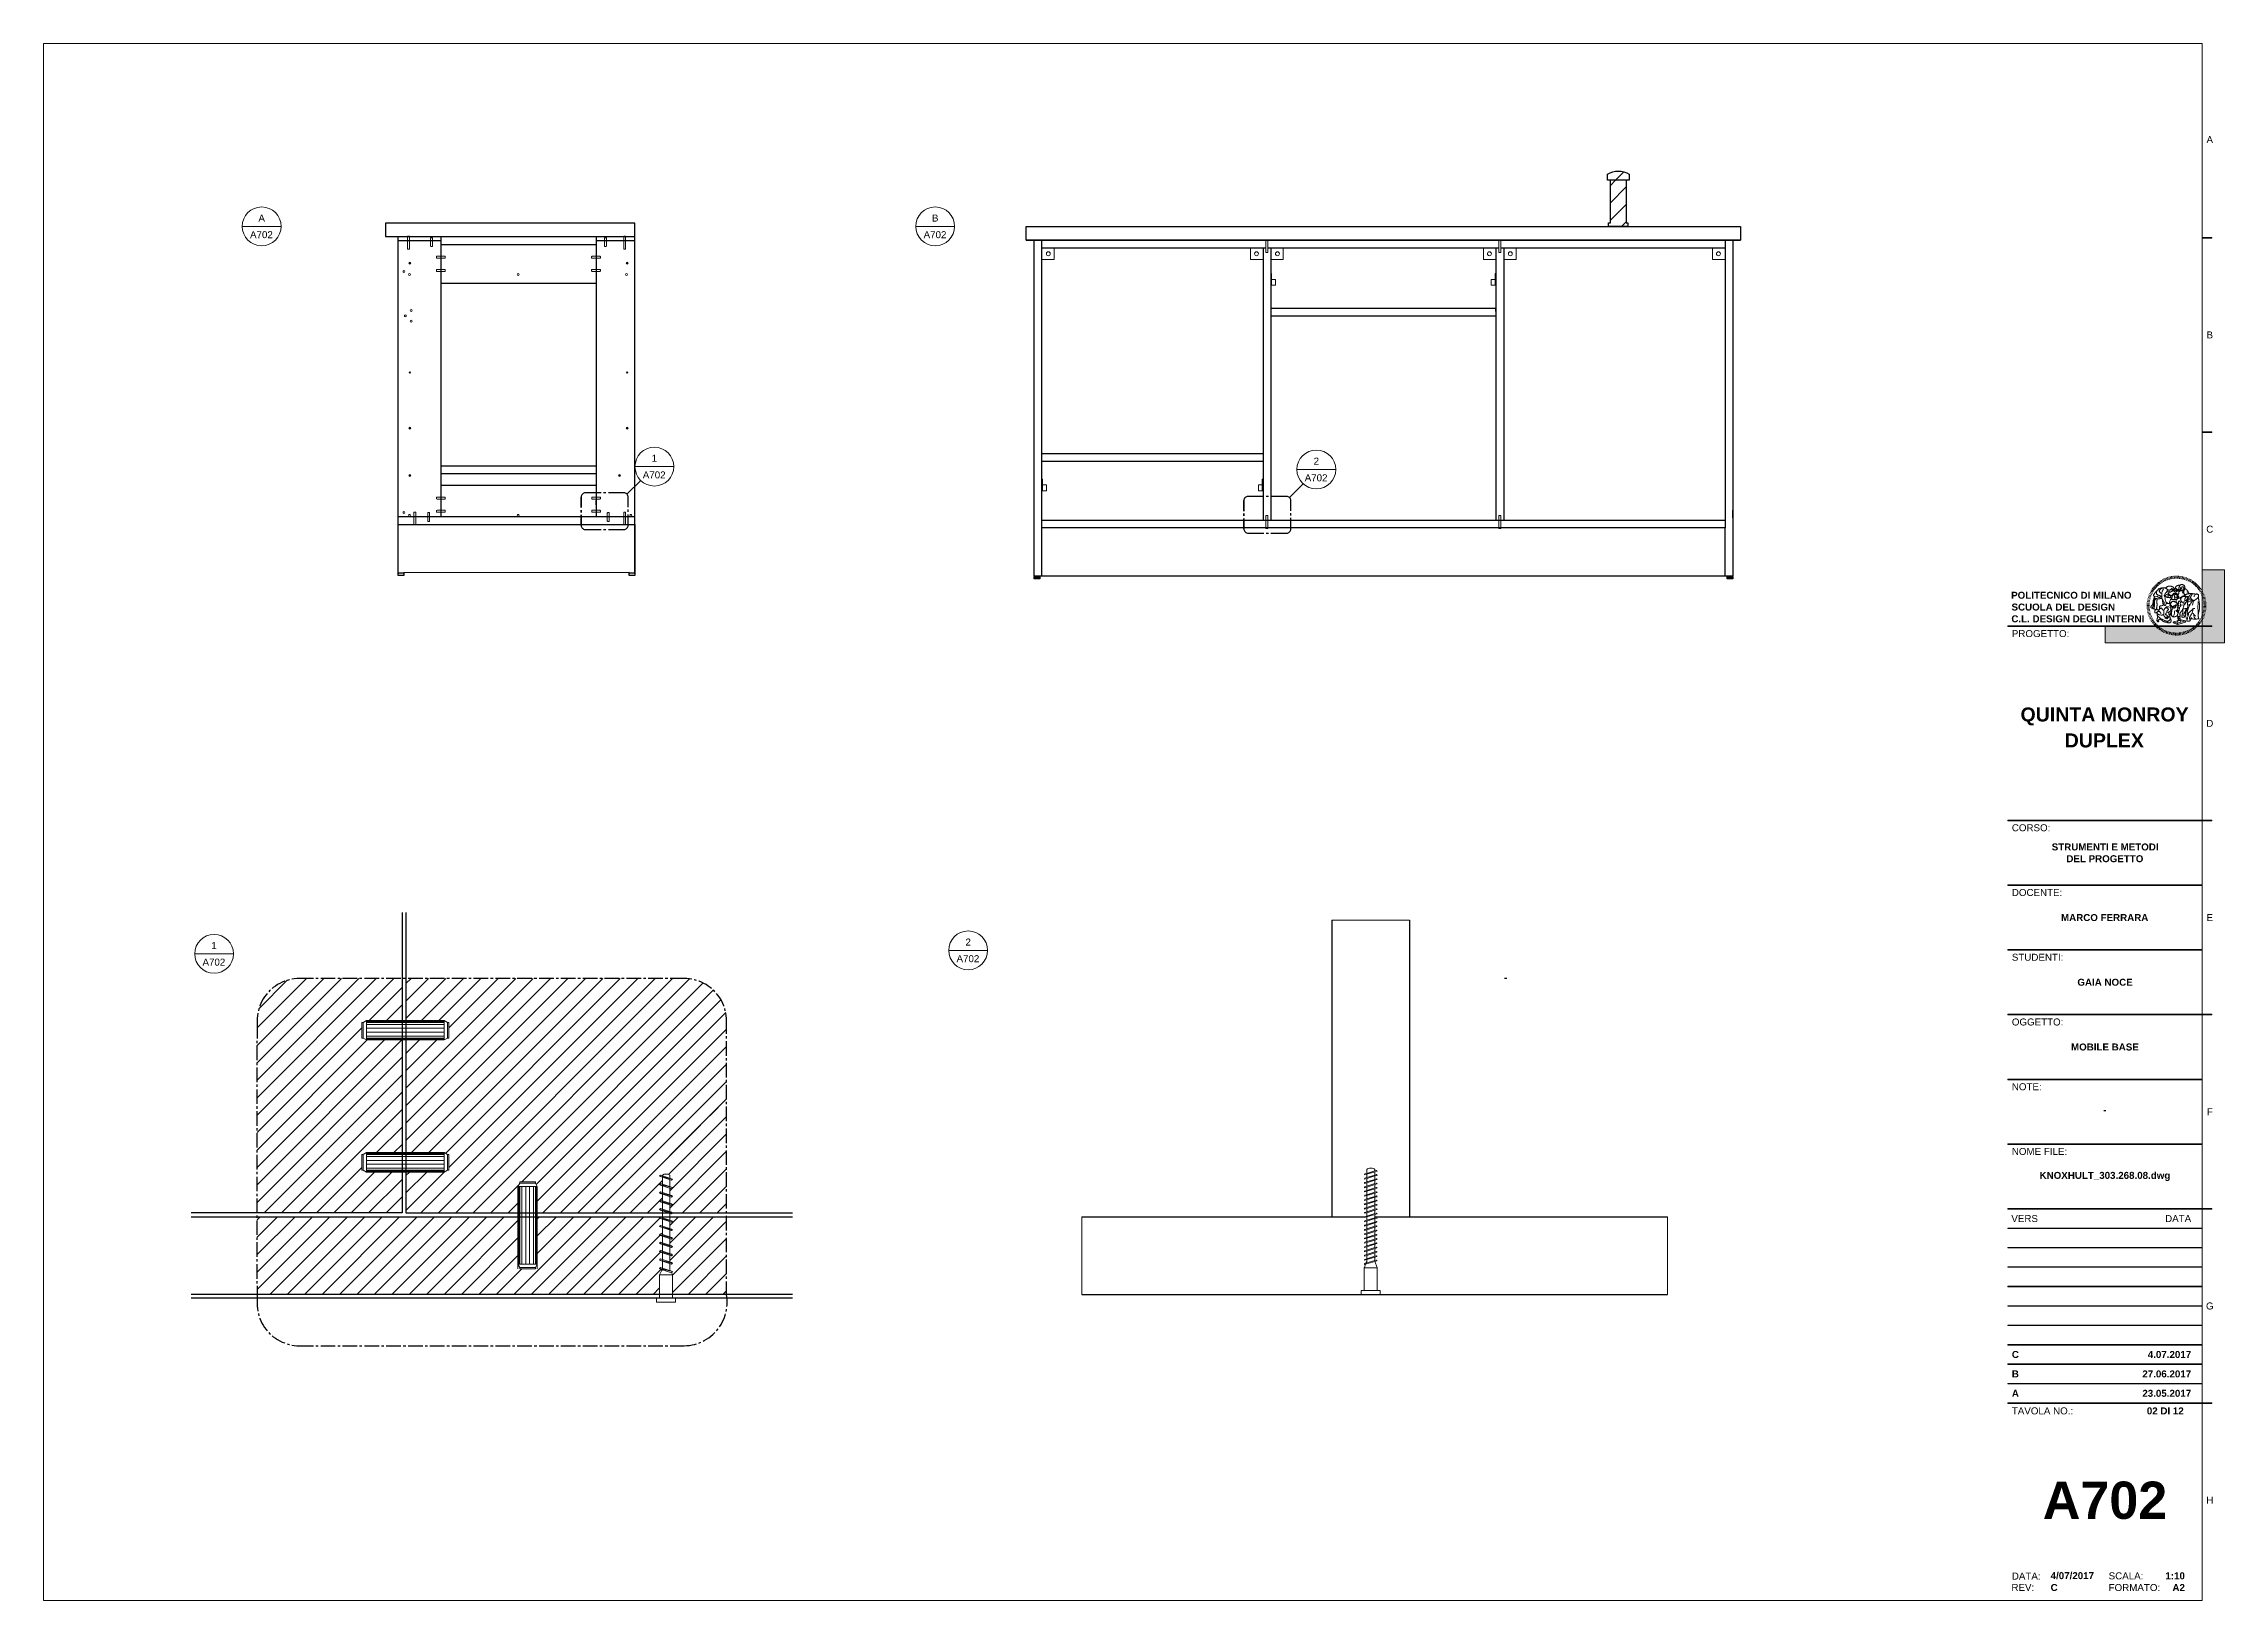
# Model space of a CAD drawing. Header units: centimetres. Extents: x -2268 to 4168, y -1681 to 1458.
# Drawn here: x 1845 to 2404, y -758 to -360 of the extents above; entities that cross this region are included whole.
import ezdxf

# ---------------------------------------------------------------- set-up
doc = ezdxf.new("R2010")
doc.units = ezdxf.units.CM
for name, color, linetype, lineweight in [('0_Num_Penna__5', 5, 'Continuous', 18), ('A-FURN_Num_Penna__252_Num_Penna__252_Num_Penna__3_Num_Penna__252_Num_Penna__252_Num_Penna__252_Num_Penna__252_Num_Penna__252_Num_Penna__252_Num_Penna__252_Num_Penna__252_Num_Penna__252_Num_Penna__252_Num_Penna__252_Num_Penna__5', 5, 'Continuous', 18), ('A-FURN_Num_Penna__252_Num_Penna__252_Num_Penna__3_Num_Penna__252_Num_Penna__252_Num_Penna__252_Num_Penna__252_Num_Penna__252_Num_Penna__252_Num_Penna__252_Num_Penna__252_Num_Penna__252_Num_Penna__252_Num_Penna__252_Num_Penna__6', 6, 'Continuous', 18), ('PDF2_Geometry_Num_Penna__7_Num_Penna__7_Num_Penna__7_Num_Penna__7_Num_Penna__7_Num_Penna__7_Num_Penna__7_Num_Penna__5', 5, 'Continuous', 18), ('PDF2_Geometry_Num_Penna__7_Num_Penna__7_Num_Penna__7_Num_Penna__7_Num_Penna__7_Num_Penna__7_Num_Penna__7_Num_Penna__6', 6, 'Continuous', 18)]:
    doc.layers.add(name, color=color, linetype=linetype, lineweight=lineweight)
for name, color, linetype in [('PDF24_Geometry', 7, 'Continuous'), ('PDF24_Solid Fills', 7, 'Continuous'), ('PDF24_Text', 7, 'Continuous')]:
    doc.layers.add(name, color=color, linetype=linetype)
doc.styles.add('PDF Arial', font='Arial.ttf')
doc.styles.add('PDF Arial Bold', font='Arial Bold.ttf')

msp = doc.modelspace()

# ---------------------------------------------------------------- texts
at = {"layer": 'PDF24_Text', "attachment_point": 7}
for s, insert, char_height, style in [('A', (2399.0354, -385.0563), 1.7912, 'PDF Arial'), ('A702', (1897.5435, -409.4416), 1.79119, 'PDF Arial'), ('A', (1899.693, -405.1572), 1.7912, 'PDF Arial'), ('A702', (2070.1972, -409.4416), 1.79119, 'PDF Arial'), ('B', (2072.3341, -405.1572), 1.7912, 'PDF Arial'), ('B', (2399.0354, -435.1021), 1.7912, 'PDF Arial'), ('A702', (1998.215, -470.987), 1.79119, 'PDF Arial'), ('1', (2000.4996, -466.7025), 1.7912, 'PDF Arial'), ('2', (2170.1623, -467.4397), 1.7912, 'PDF Arial'), ('A702', (2167.8777, -471.7242), 1.79119, 'PDF Arial'), ('C', (2398.9729, -484.8931), 1.7912, 'PDF Arial'), ('SCUOLA DEL DESIGN', (2349.0484, -504.8464), 1.791188, 'PDF Arial Bold'), ('POLITECNICO DI MILANO', (2348.9534, -501.8224), 1.791188, 'PDF Arial Bold'), ('C.L. DESIGN DEGLI INTERNI', (2349.0159, -507.8592), 1.791188, 'PDF Arial Bold'), ('PROGETTO:', (2349.1347, -511.6394), 1.79119, 'PDF Arial'), ('QUINTA MONROY', (2351.3569, -534.2633), 3.582376, 'PDF Arial Bold'), ('DUPLEX', (2362.6873, -539.9357), 3.58238, 'PDF Arial Bold'), ('D', (2398.9729, -534.6131), 1.7912, 'PDF Arial'), ('CORSO:', (2349.1347, -561.3903), 1.79119, 'PDF Arial'), ('STRUMENTI E METODI', (2359.3604, -566.3076), 1.791188, 'PDF Arial Bold'), ('DEL PROGETTO', (2363.1088, -569.3191), 1.791188, 'PDF Arial Bold'), ('DOCENTE:', (2349.1347, -577.9774), 1.79119, 'PDF Arial'), ('MARCO FERRARA', (2361.74, -584.4004), 1.791188, 'PDF Arial Bold'), ('E', (2399.0354, -584.3735), 1.7912, 'PDF Arial'), ('1', (1887.6332, -591.5334), 1.7912, 'PDF Arial'), ('2', (2080.9182, -590.6479), 1.7912, 'PDF Arial'), ('A702', (1885.3586, -595.8178), 1.79119, 'PDF Arial'), ('A702', (2078.6336, -594.9323), 1.79119, 'PDF Arial'), ('STUDENTI:', (2349.1347, -594.5646), 1.79119, 'PDF Arial'), ('GAIA NOCE', (2365.9326, -600.9721), 1.79119, 'PDF Arial Bold'), ('OGGETTO:', (2349.1347, -611.1522), 1.79119, 'PDF Arial'), ('MOBILE BASE', (2364.3012, -617.561), 1.791188, 'PDF Arial Bold'), ('NOTE:', (2349.1347, -627.7388), 1.79119, 'PDF Arial'), ('-', (2372.5462, -633.6392), 1.7912, 'PDF Arial Bold'), ('F', (2399.108, -634.124), 1.7912, 'PDF Arial'), ('NOME FILE:', (2349.1347, -644.3154), 1.79119, 'PDF Arial'), ('KNOXHULT_303.268.08.dwg', (2356.2438, -650.9784), 1.791188, 'PDF Arial Bold'), ('VERS', (2349.0084, -661.5134), 1.79119, 'PDF Arial'), ('DATA', (2388.4279, -661.4828), 1.79119, 'PDF Arial'), ('G', (2398.8978, -683.91), 1.7912, 'PDF Arial'), ('C', (2349.1348, -696.3368), 1.7912, 'PDF Arial Bold'), ('4.07.2017', (2383.9741, -696.3393), 1.79119, 'PDF Arial Bold'), ('B', (2349.1348, -701.2883), 1.7912, 'PDF Arial Bold'), ('27.06.2017', (2382.5829, -701.3213), 1.79119, 'PDF Arial Bold'), ('TAVOLA NO.:', (2349.1347, -710.7903), 1.791188, 'PDF Arial'), ('A', (2349.1348, -706.2603), 1.7912, 'PDF Arial Bold'), ('23.05.2017', (2382.5829, -706.2934), 1.79119, 'PDF Arial Bold'), ('02 DI 12', (2383.7377, -710.7909), 1.79119, 'PDF Arial Bold'), ('A702', (2357.065, -737.6727), 9.55298, 'PDF Arial Bold'), ('H', (2398.9704, -733.64), 1.7912, 'PDF Arial'), ('REV:', (2349.0297, -755.9816), 1.79119, 'PDF Arial'), ('DATA:', (2349.1347, -753.0965), 1.79119, 'PDF Arial'), ('4/07/2017', (2359.0726, -753.0321), 1.79119, 'PDF Arial Bold'), ('C', (2359.0726, -756.0448), 1.7912, 'PDF Arial Bold'), ('SCALA:', (2373.9474, -753.064), 1.79119, 'PDF Arial'), ('FORMATO:', (2373.9474, -756.0542), 1.79119, 'PDF Arial'), ('1:10', (2388.487, -753.0321), 1.79119, 'PDF Arial Bold'), ('A2', (2390.3024, -756.0245), 1.79119, 'PDF Arial Bold')]:
    msp.add_mtext(s, dxfattribs=dict(at, insert=insert, char_height=char_height, style=style))

# ---------------------------------------------------------------- hatches: boundary and pattern name
at = {"layer": 'PDF24_Solid Fills', "transparency": 33554559}
for points in [[(1936.9736, -495.3062), (1936.942, -495.3062), (1936.942, -495.3483), (1936.9736, -495.3062), (1936.942, -495.3904), (1936.9736, -495.3483)], [(1996.1818, -495.3062), (1996.1502, -495.3062), (1996.1502, -495.3483), (1996.1818, -495.3062), (1996.1502, -495.3904), (1996.1818, -495.3483)]]:
    msp.add_hatch(color=256, dxfattribs=at).paths.add_polyline_path(points)

# ---------------------------------------------------------------- linework, layer by layer
at = {"layer": '0_Num_Penna__5', "color": 6, "ltscale": 0.5}
for p, q in [((2174.8593, -584.171), (2194.7638, -584.171)), ((2110.7329, -660.1138), (2110.7329, -680.0183)), ((2260.9018, -660.1138), (2260.9018, -680.0183))]:
    msp.add_line(p, q, dxfattribs=at)
at = {"layer": 'A-FURN_Num_Penna__252_Num_Penna__252_Num_Penna__3_Num_Penna__252_Num_Penna__252_Num_Penna__252_Num_Penna__252_Num_Penna__252_Num_Penna__252_Num_Penna__252_Num_Penna__252_Num_Penna__252_Num_Penna__252_Num_Penna__252_Num_Penna__5', "color": 5, "linetype": 'Continuous', "lineweight": 18}
for p, q in [((2185.8801, -648.3666), (2183.7724, -649.0174)), ((2185.8775, -653.8347), (2183.7698, -654.4855)), ((2183.7702, -653.6185), (2185.8779, -652.9671)), ((2185.878, -652.741), (2183.7703, -653.3919)), ((2183.7707, -652.525), (2185.8784, -651.8736)), ((2185.8785, -651.6475), (2183.7709, -652.2984)), ((2183.7713, -651.4314), (2185.8789, -650.78)), ((2185.8791, -650.5539), (2183.7714, -651.2047)), ((2183.7718, -650.3377), (2185.8795, -649.6864)), ((2185.8796, -649.4602), (2183.7719, -650.1111)), ((2183.7723, -649.2441), (2185.88, -648.5927)), ((2183.7671, -660.1802), (2185.8748, -659.5288)), ((2185.8749, -659.3027), (2183.7672, -659.9535)), ((2183.7677, -659.0866), (2185.8753, -658.4352)), ((2185.8754, -658.2091), (2183.7678, -658.8599)), ((2183.7682, -657.9929), (2185.8759, -657.3415)), ((2185.876, -657.1154), (2183.7683, -657.7663)), ((2183.7687, -656.8994), (2185.8764, -656.2481)), ((2185.8765, -656.0219), (2183.7688, -656.6728)), ((2183.7692, -655.8058), (2185.8769, -655.1544)), ((2185.877, -654.9283), (2183.7693, -655.5791)), ((2183.7697, -654.7122), (2185.8774, -654.0608)), ((2183.7646, -665.6482), (2185.8722, -664.9969)), ((2185.8724, -664.7708), (2183.7647, -665.4216)), ((2183.7651, -664.5546), (2185.8728, -663.9032)), ((2185.8729, -663.6771), (2183.7652, -664.3279)), ((2183.7656, -663.461), (2185.8733, -662.8096)), ((2185.8734, -662.5835), (2183.7657, -663.2343)), ((2183.7661, -662.3673), (2185.8738, -661.716)), ((2185.8739, -661.4898), (2183.7662, -662.1407)), ((2183.7666, -661.2738), (2185.8743, -660.6225)), ((2185.8744, -660.3963), (2183.7667, -661.0472)), ((2183.762, -671.1162), (2185.8697, -670.4648)), ((2185.8698, -670.2387), (2183.7621, -670.8895)), ((2183.7625, -670.0227), (2185.8702, -669.3713)), ((2185.8703, -669.1452), (2183.7626, -669.796)), ((2183.763, -668.929), (2185.8707, -668.2776)), ((2185.8708, -668.0515), (2183.7631, -668.7024)), ((2183.7635, -667.8354), (2185.8712, -667.184)), ((2185.8713, -666.9579), (2183.7636, -667.6087)), ((2183.764, -666.7417), (2185.8717, -666.0904)), ((2185.8718, -665.8642), (2183.7642, -666.5151)), ((2183.761, -673.2145), (2183.1505, -673.2143)), ((2183.485, -672.2953), (2185.8692, -671.5584)), ((2185.8693, -671.3323), (2183.5849, -672.0377)), ((2186.4789, -673.2157), (2183.761, -673.2145)), ((2187.2366, -680.0194), (2182.3866, -680.0173)), ((2183.1477, -679.0476), (2186.4761, -679.049))]:
    msp.add_line(p, q, dxfattribs=at)
at = {"layer": 'A-FURN_Num_Penna__252_Num_Penna__252_Num_Penna__3_Num_Penna__252_Num_Penna__252_Num_Penna__252_Num_Penna__252_Num_Penna__252_Num_Penna__252_Num_Penna__252_Num_Penna__252_Num_Penna__252_Num_Penna__252_Num_Penna__252_Num_Penna__6', "color": 6, "linetype": 'Continuous', "lineweight": 18}
for p, q in [((2186.2672, -648.247), (2185.8801, -648.3666)), ((2183.2343, -653.7841), (2183.7702, -653.6185)), ((2183.2348, -652.6906), (2183.7707, -652.525)), ((2183.2353, -651.597), (2183.7713, -651.4314)), ((2183.2358, -650.5034), (2183.7718, -650.3377)), ((2183.2364, -649.4097), (2183.7723, -649.2441)), ((2183.7703, -653.3919), (2183.2559, -653.5507)), ((2183.7709, -652.2984), (2183.2564, -652.4572)), ((2183.7714, -651.2047), (2183.2569, -651.3636)), ((2183.7719, -650.1111), (2183.2574, -650.27)), ((2183.7724, -649.0174), (2183.258, -649.1763)), ((2185.8774, -654.0608), (2186.4139, -653.895)), ((2186.2646, -653.7151), (2185.8775, -653.8347)), ((2185.8779, -652.9671), (2186.4144, -652.8013)), ((2186.2651, -652.6215), (2185.878, -652.741)), ((2185.8784, -651.8736), (2186.4149, -651.7078)), ((2186.2656, -651.528), (2185.8785, -651.6475)), ((2185.8789, -650.78), (2186.4154, -650.6142)), ((2186.2662, -650.4343), (2185.8791, -650.5539)), ((2185.8795, -649.6864), (2186.416, -649.5206)), ((2186.2667, -649.3407), (2185.8796, -649.4602)), ((2185.88, -648.5927), (2186.4165, -648.4269)), ((2183.2316, -659.2522), (2183.7677, -659.0866)), ((2183.2322, -658.1585), (2183.7682, -657.9929)), ((2183.2327, -657.0651), (2183.7687, -656.8994)), ((2183.2332, -655.9714), (2183.7692, -655.8058)), ((2183.2337, -654.8778), (2183.7697, -654.7122)), ((2183.7678, -658.8599), (2183.2532, -659.0188)), ((2183.7683, -657.7663), (2183.2538, -657.9251)), ((2183.7688, -656.6728), (2183.2543, -656.8317)), ((2183.7693, -655.5791), (2183.2548, -655.738)), ((2183.7698, -654.4855), (2183.2553, -654.6444)), ((2185.8748, -659.5288), (2186.4112, -659.363)), ((2186.262, -659.1832), (2185.8749, -659.3027)), ((2185.8753, -658.4352), (2186.4118, -658.2694)), ((2186.2625, -658.0896), (2185.8754, -658.2091)), ((2185.8759, -657.3415), (2186.4123, -657.1758)), ((2186.263, -656.9959), (2185.876, -657.1154)), ((2185.8764, -656.2481), (2186.4128, -656.0823)), ((2186.2635, -655.9024), (2185.8765, -656.0219)), ((2185.8769, -655.1544), (2186.4133, -654.9886)), ((2186.2641, -654.8087), (2185.877, -654.9283)), ((2183.229, -664.7203), (2183.7651, -664.5546)), ((2183.2295, -663.6266), (2183.7656, -663.461)), ((2183.2301, -662.533), (2183.7661, -662.3673)), ((2183.2306, -661.4395), (2183.7666, -661.2738)), ((2183.2311, -660.3458), (2183.7671, -660.1802)), ((2183.7652, -664.3279), (2183.2506, -664.4868)), ((2183.7657, -663.2343), (2183.2511, -663.3932)), ((2183.7662, -662.1407), (2183.2517, -662.2996)), ((2183.7667, -661.0472), (2183.2522, -661.2061)), ((2183.7672, -659.9535), (2183.2527, -660.1124)), ((2185.8722, -664.9969), (2186.4086, -664.8311)), ((2186.2593, -664.6513), (2185.8724, -664.7708)), ((2185.8728, -663.9032), (2186.4091, -663.7375)), ((2186.2599, -663.5576), (2185.8729, -663.6771)), ((2185.8733, -662.8096), (2186.4097, -662.6438)), ((2186.2604, -662.464), (2185.8734, -662.5835)), ((2185.8738, -661.716), (2186.4102, -661.5502)), ((2186.2609, -661.3703), (2185.8739, -661.4898)), ((2185.8743, -660.6225), (2186.4107, -660.4567)), ((2186.2614, -660.2768), (2185.8744, -660.3963)), ((2183.2264, -670.1883), (2183.7625, -670.0227)), ((2183.2269, -669.0947), (2183.763, -668.929)), ((2183.2275, -668.0011), (2183.7635, -667.8354)), ((2183.228, -666.9074), (2183.764, -666.7417)), ((2183.2285, -665.8139), (2183.7646, -665.6482)), ((2183.7626, -669.796), (2183.248, -669.9549)), ((2183.7631, -668.7024), (2183.2485, -668.8613)), ((2183.7636, -667.6087), (2183.249, -667.7677)), ((2183.7642, -666.5151), (2183.2496, -666.674)), ((2183.7647, -665.4216), (2183.2501, -665.5805)), ((2185.8697, -670.4648), (2186.406, -670.299)), ((2186.2568, -670.1192), (2185.8698, -670.2387)), ((2185.8702, -669.3713), (2186.4065, -669.2055)), ((2186.2572, -669.0257), (2185.8703, -669.1452)), ((2185.8707, -668.2776), (2186.407, -668.1119)), ((2186.2578, -667.932), (2185.8708, -668.0515)), ((2185.8712, -667.184), (2186.4076, -667.0183)), ((2186.2583, -666.8384), (2185.8713, -666.9579)), ((2185.8717, -666.0904), (2186.4081, -665.9246)), ((2186.2589, -665.7447), (2185.8718, -665.8642)), ((2183.2254, -672.3755), (2183.485, -672.2953)), ((2183.2259, -671.2818), (2183.762, -671.1162)), ((2183.5849, -672.0377), (2183.247, -672.1421)), ((2183.7621, -670.8895), (2183.2475, -671.0484)), ((2185.8692, -671.5584), (2186.4055, -671.3927)), ((2186.2562, -671.2128), (2185.8693, -671.3323)), ((2182.3866, -680.0173), (2182.387, -679.0473)), ((2182.387, -679.0473), (2183.1477, -679.0476)), ((2186.4761, -679.049), (2187.2368, -679.0494)), ((2187.2366, -680.0195), (2187.2368, -679.0494))]:
    msp.add_line(p, q, dxfattribs=at)
at = {"layer": 'PDF24_Geometry', "lineweight": 9}
for points in [[(1844.6332, -758.4148), (2397.8957, -758.4148), (2397.8957, -359.5759), (1844.6332, -359.5759)], [(1937.8898, -412.202), (1937.8898, -408.9161), (1938.3847, -408.9161), (1938.3847, -412.202)], [(1943.8295, -411.4226), (1943.8717, -411.5069), (1943.8717, -411.549), (1944.2719, -411.549), (1944.2719, -411.5069), (1944.3245, -411.4226), (1944.3245, -409.4322), (1944.2719, -409.3479), (1944.2719, -409.3163), (1943.8717, -409.3163), (1943.8717, -409.3479), (1943.8295, -409.4322)], [(1988.8833, -411.4226), (1988.8307, -411.5069), (1988.8307, -411.549), (1988.4305, -411.549), (1988.4305, -411.5069), (1988.3778, -411.4226), (1988.3778, -409.4322), (1988.4305, -409.3479), (1988.4305, -409.3163), (1988.8307, -409.3163), (1988.8307, -409.3479), (1988.8833, -409.4322)], [(1993.8226, -412.202), (1993.8226, -408.9161), (1993.3276, -408.9161), (1993.3276, -412.202)], [(2158.4091, -409.8324), (2157.9246, -409.8324), (2157.9246, -413.1077), (2158.4091, -413.1077)], [(2218.1438, -409.8324), (2217.6594, -409.8324), (2217.6594, -413.1077), (2218.1438, -413.1077)], [(1947.4418, -414.54), (1947.5366, -414.4978), (1947.5682, -414.4978), (1947.5682, -414.0976), (1947.5366, -414.0976), (1947.4418, -414.045), (1945.4514, -414.045), (1945.3671, -414.0976), (1945.3355, -414.0976), (1945.3355, -414.4978), (1945.3671, -414.4978), (1945.4514, -414.54)], [(1947.4418, -417.9311), (1947.5366, -417.8784), (1947.5682, -417.8784), (1947.5682, -417.4782), (1947.5366, -417.4782), (1947.4418, -417.4256), (1945.4514, -417.4256), (1945.3671, -417.4782), (1945.3355, -417.4782), (1945.3355, -417.8784), (1945.3671, -417.8784), (1945.4514, -417.9311)], [(1985.2289, -414.54), (1985.1341, -414.4978), (1985.1025, -414.4978), (1985.1025, -414.0976), (1985.1341, -414.0976), (1985.2289, -414.045), (1987.2194, -414.045), (1987.3036, -414.0976), (1987.3352, -414.0976), (1987.3352, -414.4978), (1987.3036, -414.4978), (1987.2194, -414.54)], [(1985.2289, -417.9311), (1985.1341, -417.8784), (1985.1025, -417.8784), (1985.1025, -417.4782), (1985.1341, -417.4782), (1985.2289, -417.4256), (1987.2194, -417.4256), (1987.3036, -417.4782), (1987.3352, -417.4782), (1987.3352, -417.8784), (1987.3036, -417.8784), (1987.2194, -417.9311)], [(2159.199, -421.4697), (2159.3991, -421.4697), (2159.3991, -418.4893), (2159.199, -418.4893)], [(2216.9011, -421.4697), (2216.9011, -418.4893), (2216.701, -418.4893), (2216.701, -421.4697)], [(1943.5768, -479.8564), (1943.5347, -479.7721), (1943.5347, -479.7405), (1943.1345, -479.7405), (1943.1345, -479.7721), (1943.0818, -479.8564), (1943.0818, -481.8468), (1943.1345, -481.9416), (1943.1345, -481.9732), (1943.5347, -481.9732), (1943.5347, -481.9416), (1943.5768, -481.8468)], [(1947.4629, -476.2441), (1947.5472, -476.202), (1947.5788, -476.202), (1947.5788, -475.8018), (1947.5472, -475.8018), (1947.4629, -475.7491), (1945.4725, -475.7491), (1945.3777, -475.8018), (1945.3461, -475.8018), (1945.3461, -476.202), (1945.3777, -476.202), (1945.4725, -476.2441)], [(1947.4629, -479.6352), (1947.5472, -479.5826), (1947.5788, -479.5826), (1947.5788, -479.1824), (1947.5472, -479.1824), (1947.4629, -479.1297), (1945.4725, -479.1297), (1945.3777, -479.1824), (1945.3461, -479.1824), (1945.3461, -479.5826), (1945.3777, -479.5826), (1945.4725, -479.6352)], [(1985.2394, -476.2441), (1985.1552, -476.202), (1985.1236, -476.202), (1985.1236, -475.8018), (1985.1552, -475.8018), (1985.2394, -475.7491), (1987.2299, -475.7491), (1987.3247, -475.8018), (1987.3563, -475.8018), (1987.3563, -476.202), (1987.3247, -476.202), (1987.2299, -476.2441)], [(1985.2394, -479.6352), (1985.1552, -479.5826), (1985.1236, -479.5826), (1985.1236, -479.1824), (1985.1552, -479.1824), (1985.2394, -479.1297), (1987.2299, -479.1297), (1987.3247, -479.1824), (1987.3563, -479.1824), (1987.3563, -479.5826), (1987.3247, -479.5826), (1987.2299, -479.6352)], [(1989.1256, -479.8564), (1989.1782, -479.7721), (1989.1782, -479.7405), (1989.5679, -479.7405), (1989.5679, -479.7721), (1989.6206, -479.8564), (1989.6206, -481.8468), (1989.5679, -481.9416), (1989.5679, -481.9732), (1989.1782, -481.9732), (1989.1782, -481.9416), (1989.1256, -481.8468)], [(1993.3276, -482.8684), (1993.3276, -479.5826), (1993.8226, -479.5826), (1993.8226, -482.7631), (1993.8226, -482.8684)], [(2158.4091, -480.4883), (2157.9246, -480.4883), (2157.9246, -483.7636), (2158.4091, -483.7636)], [(2218.1228, -480.4883), (2217.6383, -480.4883), (2217.6383, -483.7636), (2218.1228, -483.7636)], [(2385.5422, -504.3843), (2385.5001, -504.3737), (2385.4685, -504.3632), (2385.4369, -504.3422), (2385.4474, -504.3211), (2385.4474, -504.3106), (2385.5106, -504.1737), (2385.5528, -504.0999), (2385.5949, -504.0157), (2385.6581, -503.8366), (2385.7002, -503.6365), (2385.7213, -503.4364), (2385.7213, -503.0047), (2385.7213, -502.794), (2385.7213, -502.5939), (2385.7318, -502.4044), (2385.7634, -502.2253), (2385.816, -502.0779), (2385.8792, -501.962), (2385.9424, -501.8672), (2385.9951, -501.7935), (2386.0267, -501.7514), (2386.0372, -501.7409), (2386.0477, -501.7409), (2386.0477, -501.7303), (2386.2689, -501.7619), (2386.4901, -501.783), (2386.4901, -501.7935), (2386.4795, -501.8041), (2386.4585, -501.8357), (2386.4269, -501.8778), (2386.3847, -501.9515), (2386.3426, -502.0358), (2386.3005, -502.1411), (2386.2794, -502.2569), (2386.2689, -502.3938), (2386.2689, -502.5413), (2386.2794, -502.6887), (2386.3216, -503.0047), (2386.3426, -503.1416), (2386.3531, -503.2679), (2386.3637, -503.3627), (2386.3742, -503.4364), (2386.3637, -503.468), (2386.3637, -503.5207), (2386.3321, -503.6471), (2386.2689, -503.942), (2386.2268, -504.1526), (2386.2794, -504.458), (2386.29, -504.4791), (2386.2794, -504.5212), (2386.2689, -504.5423), (2386.2373, -504.5528), (2386.1952, -504.5633), (2386.132, -504.5633), (2386.0899, -504.5738), (2386.0372, -504.5844), (2385.9424, -504.5738), (2385.8582, -504.5423), (2385.7844, -504.4896), (2385.7423, -504.4369), (2385.6897, -504.4053), (2385.6265, -504.3843)], [(2385.5106, -501.0458), (2385.4895, -501.0247), (2385.479, -500.9826), (2385.4474, -500.8984), (2385.4474, -500.8036), (2385.4579, -500.7614), (2385.479, -500.7404), (2385.5001, -500.7088), (2385.5317, -500.6772), (2385.6054, -500.5929), (2385.6686, -500.5192), (2385.6896, -500.4982), (2385.7002, -500.4876), (2385.7949, -500.3296), (2385.8897, -500.2033), (2385.9845, -500.1085), (2386.0582, -500.0453), (2386.132, -500.0032), (2386.1846, -499.9716), (2386.2162, -499.961), (2386.2267, -499.9505), (2386.2478, -499.961), (2386.2057, -500.2454), (2386.1951, -500.3191), (2386.1951, -500.3718), (2386.1846, -500.4139), (2386.1846, -500.435), (2386.1951, -500.4666), (2386.2057, -500.5087), (2386.2689, -500.6035), (2386.3426, -500.7088), (2386.3742, -500.7404), (2386.4058, -500.772), (2386.4795, -500.8141), (2386.5637, -500.8457), (2386.648, -500.8773), (2386.7112, -500.8878), (2386.7428, -500.8984), (2386.7954, -500.9089), (2386.9323, -500.9615), (2387.0587, -501.0037), (2387.1114, -501.0247), (2387.143, -501.0353), (2387.4695, -501.1406), (2387.48, -501.1616), (2387.4063, -501.2038), (2387.3115, -501.267), (2387.2062, -501.3512), (2387.0903, -501.4249), (2387.0061, -501.4671), (2386.9218, -501.4776), (2386.8481, -501.4671), (2386.7744, -501.446), (2386.648, -501.3617), (2386.5427, -501.288), (2386.49, -501.2564), (2386.4374, -501.2459), (2386.3636, -501.2459), (2386.2899, -501.2564), (2385.9634, -501.3196), (2385.8687, -501.3091), (2385.7739, -501.2775), (2385.7002, -501.2354), (2385.637, -501.1722), (2385.5633, -501.0984), (2385.5317, -501.0669)], [(2385.6896, -501.625), (2385.6264, -501.5197), (2385.5948, -501.4249), (2385.5738, -501.3512), (2385.5738, -501.288), (2385.5948, -501.2459), (2385.6054, -501.2143), (2385.6264, -501.1827), (2385.637, -501.1722), (2385.7002, -501.2354), (2385.7739, -501.2775), (2385.8687, -501.3091), (2385.9634, -501.3196), (2386.2899, -501.2564), (2386.3636, -501.2459), (2386.4374, -501.2459), (2386.49, -501.2564), (2386.5427, -501.288), (2386.648, -501.3617), (2386.7744, -501.446), (2386.8481, -501.4671), (2386.9218, -501.4776), (2387.0061, -501.4671), (2387.0903, -501.4249), (2387.2062, -501.3512), (2387.3115, -501.267), (2387.4063, -501.2038), (2387.48, -501.1511), (2387.5116, -501.13), (2387.5221, -501.1195), (2387.5432, -501.1195), (2387.5432, -501.2248), (2387.5537, -501.2985), (2387.5537, -501.3512), (2387.5642, -501.3617), (2387.5853, -501.5618), (2387.6274, -501.7303), (2387.6169, -501.7303), (2387.5958, -501.7303), (2387.5642, -501.7409), (2387.5221, -501.7409), (2387.4168, -501.7514), (2387.2694, -501.7619), (2387.1009, -501.783), (2386.9113, -501.783), (2386.7112, -501.783), (2386.49, -501.783), (2386.2689, -501.7619), (2386.0477, -501.7303), (2385.8055, -501.6672)], [(2386.1846, -500.435), (2386.1846, -500.4139), (2386.1952, -500.3718), (2386.1952, -500.3191), (2386.2057, -500.2454), (2386.2478, -499.961), (2386.2689, -499.8452), (2386.29, -499.7925), (2386.311, -499.7399), (2386.3953, -499.6556), (2386.4795, -499.603), (2386.5638, -499.5608), (2386.5954, -499.5293), (2386.6375, -499.4871), (2386.7218, -499.3818), (2386.806, -499.2765), (2386.8481, -499.2344), (2386.8903, -499.2028), (2386.9429, -499.1817), (2387.0061, -499.1501), (2387.1641, -499.108), (2387.5327, -499.0237), (2387.638, -499.0027), (2387.7433, -499.0027), (2387.9645, -499.0027), (2388.0698, -499.0027), (2388.1435, -499.0132), (2388.1962, -499.0132), (2388.2172, -499.0132), (2388.2278, -499.0132), (2388.2594, -499.0132), (2388.2594, -499.0237), (2388.2278, -499.0237), (2388.1751, -499.0343), (2388.0593, -499.0448), (2387.9223, -499.0659), (2387.7644, -499.0975), (2387.6064, -499.1396), (2387.459, -499.1922), (2387.322, -499.266), (2387.2694, -499.2976), (2387.2167, -499.3397), (2387.1325, -499.445), (2387.0588, -499.5293), (2387.0061, -499.624), (2386.964, -499.7083), (2386.9429, -499.782), (2386.9429, -499.8663), (2386.964, -499.94), (2387.0166, -500.0242), (2387.143, -500.1822), (2387.2167, -500.2454), (2387.2799, -500.2981), (2387.3536, -500.3402), (2387.4168, -500.3718), (2387.4906, -500.3823), (2387.5537, -500.3612), (2387.5853, -500.3718), (2387.5748, -500.4139), (2387.5748, -500.4455), (2387.5748, -500.4771), (2387.5748, -500.5192), (2387.5748, -500.5929), (2387.5748, -500.6667), (2387.5643, -500.8352), (2387.5537, -501.0142), (2387.5432, -501.1195), (2387.5221, -501.1195), (2387.5116, -501.13), (2387.48, -501.1511), (2387.4695, -501.1406), (2387.143, -501.0353), (2387.1114, -501.0247), (2387.0588, -501.0037), (2386.9324, -500.9615), (2386.7955, -500.9089), (2386.7428, -500.8984), (2386.7112, -500.8878), (2386.648, -500.8773), (2386.5638, -500.8457), (2386.4795, -500.8141), (2386.4058, -500.772), (2386.3742, -500.7404), (2386.3426, -500.7088), (2386.2689, -500.6035), (2386.2057, -500.5087), (2386.1952, -500.4666)], [(2386.2373, -504.1737), (2386.2373, -504.1421), (2386.2373, -504.0894), (2386.2584, -504.0262), (2386.2689, -503.942), (2386.3321, -503.6471), (2386.3637, -503.5207), (2386.3637, -503.468), (2386.3742, -503.4364), (2386.3637, -503.3627), (2386.3531, -503.2679), (2386.3426, -503.1416), (2386.3216, -503.0047), (2386.2794, -502.6887), (2386.2689, -502.5413), (2386.2689, -502.3938), (2386.2794, -502.2569), (2386.3005, -502.1411), (2386.3426, -502.0358), (2386.3847, -501.9515), (2386.4269, -501.8778), (2386.4585, -501.8357), (2386.4795, -501.8041), (2386.4901, -501.7935), (2386.4901, -501.783), (2386.7112, -501.783), (2386.9113, -501.783), (2387.1009, -501.783), (2387.2694, -501.7619), (2387.4168, -501.7514), (2387.5221, -501.7409), (2387.5643, -501.7409), (2387.5959, -501.7303), (2387.6064, -501.7303), (2387.6169, -501.7303), (2387.6275, -501.7303), (2387.6591, -501.8251), (2387.6907, -501.9199), (2387.7222, -501.9936), (2387.7538, -502.0568), (2387.7854, -502.1095), (2387.8065, -502.1411), (2387.8276, -502.1727), (2387.8381, -502.1937), (2387.8592, -502.2359), (2387.8908, -502.278), (2387.975, -502.3938), (2388.0171, -502.457), (2388.0487, -502.4991), (2388.0698, -502.5307), (2388.0803, -502.5413), (2388.0908, -502.5623), (2388.1014, -502.5939), (2388.1224, -502.6571), (2388.1435, -502.7203), (2388.1962, -502.8467), (2388.2067, -502.8993), (2388.2172, -502.9204), (2388.1962, -502.952), (2388.1751, -503.0047), (2388.1435, -503.0784), (2388.1224, -503.1626), (2388.1224, -503.2258), (2388.1224, -503.289), (2388.1435, -503.3311), (2388.1646, -503.3627), (2388.1646, -503.3733), (2387.817, -503.5207), (2387.796, -503.5207), (2387.7538, -503.5312), (2387.7012, -503.5418), (2387.6275, -503.5628), (2387.48, -503.5944), (2387.4168, -503.6049), (2387.3642, -503.6155), (2387.322, -503.626), (2387.2694, -503.6365), (2387.1219, -503.6892), (2387.0482, -503.7208), (2386.9956, -503.7735), (2386.964, -503.8261), (2386.9534, -503.8998), (2386.9534, -503.9736), (2386.9534, -504.0262), (2386.9534, -504.121), (2386.964, -504.1737), (2386.9956, -504.2263), (2387.0482, -504.2579), (2387.0904, -504.2895), (2387.1219, -504.3106), (2387.1325, -504.3106), (2387.1325, -504.3211), (2387.0482, -504.3843), (2386.985, -504.4475), (2386.9219, -504.5212), (2386.8587, -504.6054), (2386.8271, -504.6897), (2386.7955, -504.7634), (2386.7744, -504.7634), (2386.7639, -504.7529), (2386.7428, -504.7424), (2386.6586, -504.6792), (2386.5638, -504.6265), (2386.5217, -504.6054), (2386.5006, -504.5949), (2386.4795, -504.5949), (2386.4479, -504.5949), (2386.3531, -504.5738), (2386.3531, -504.5528), (2386.29, -504.4369), (2386.2584, -504.3316), (2386.2373, -504.2368), (2386.2373, -504.1947)], [(2387.0166, -500.0242), (2386.964, -499.94), (2386.9429, -499.8663), (2386.9429, -499.782), (2386.964, -499.7083), (2387.0061, -499.624), (2387.0588, -499.5293), (2387.1325, -499.445), (2387.2167, -499.3397), (2387.2694, -499.2976), (2387.322, -499.266), (2387.459, -499.1922), (2387.6064, -499.1396), (2387.7644, -499.0975), (2387.9223, -499.0659), (2388.0593, -499.0448), (2388.1751, -499.0343), (2388.2278, -499.0237), (2388.2594, -499.0237), (2388.2594, -499.0132), (2388.3225, -499.0237), (2388.4068, -499.0343), (2388.5121, -499.0659), (2388.6174, -499.108), (2388.7438, -499.1817), (2388.8491, -499.287), (2388.9228, -499.4029), (2388.965, -499.5082), (2388.9755, -499.624), (2388.9755, -499.7399), (2388.9544, -499.8452), (2388.9018, -499.9716), (2388.8386, -500.0769), (2388.7859, -500.1506), (2388.7333, -500.2033), (2388.6806, -500.2454), (2388.6385, -500.277), (2388.5226, -500.3296), (2388.4805, -500.3823), (2388.4384, -500.456), (2388.4279, -500.4982), (2388.4068, -500.5613), (2388.3647, -500.7088), (2388.3015, -500.8457), (2388.2594, -500.9089), (2388.2172, -500.951), (2388.2067, -500.9615), (2388.2067, -500.9826), (2388.2067, -501.0142), (2388.2278, -501.0774), (2388.2488, -501.13), (2388.2804, -501.1932), (2388.3541, -501.3617), (2388.4068, -501.5408), (2388.4279, -501.6356), (2388.4279, -501.7303), (2388.4384, -501.8988), (2388.4595, -502.0673), (2388.491, -502.2148), (2388.5226, -502.3622), (2388.5753, -502.4991), (2388.6385, -502.6255), (2388.6596, -502.6782), (2388.6911, -502.7203), (2388.7122, -502.7519), (2388.7333, -502.7624), (2388.7754, -502.7624), (2388.8175, -502.7835), (2388.8596, -502.794), (2388.8912, -502.8256), (2388.9334, -502.8572), (2388.986, -502.8783), (2389.0387, -502.9099), (2389.0808, -502.9204), (2389.1229, -502.9415), (2389.1545, -502.9731), (2389.144, -503.0047), (2389.1335, -503.0152), (2389.1019, -503.0257), (2389.0282, -503.0362), (2388.9544, -503.0468), (2388.9123, -503.0362), (2388.8912, -503.0362), (2388.8807, -503.0257), (2388.8596, -503.0152), (2388.8175, -503.0047), (2388.7543, -503.0362), (2388.7333, -503.0468), (2388.7017, -503.0573), (2388.649, -503.0994), (2388.6385, -503.1205), (2388.628, -503.1521), (2388.6069, -503.2048), (2388.5964, -503.2363), (2388.5964, -503.2785), (2388.5858, -503.3311), (2388.5858, -503.3627), (2388.5753, -503.4259), (2388.5648, -503.4575), (2388.5542, -503.468), (2388.5437, -503.4786), (2388.5121, -503.4996), (2388.4489, -503.5207), (2388.3752, -503.5207), (2388.3331, -503.5207), (2388.3015, -503.4996), (2388.1856, -503.3943), (2388.1646, -503.3627), (2388.1435, -503.3311), (2388.1224, -503.289), (2388.1224, -503.2258), (2388.1224, -503.1626), (2388.1435, -503.0784), (2388.1751, -503.0047), (2388.1962, -502.952), (2388.2172, -502.9204), (2388.2067, -502.8993), (2388.1962, -502.8467), (2388.1435, -502.7203), (2388.1224, -502.6571), (2388.1014, -502.5939), (2388.0908, -502.5623), (2388.0803, -502.5413), (2388.0698, -502.5307), (2388.0487, -502.4991), (2388.0171, -502.457), (2387.975, -502.3938), (2387.8908, -502.278), (2387.8592, -502.2359), (2387.8381, -502.1937), (2387.8276, -502.1727), (2387.8065, -502.1411), (2387.7854, -502.1095), (2387.7538, -502.0568), (2387.7222, -501.9936), (2387.6907, -501.9199), (2387.6591, -501.8251), (2387.6275, -501.7303), (2387.5853, -501.5618), (2387.5643, -501.3617), (2387.5537, -501.3512), (2387.5537, -501.2985), (2387.5432, -501.2248), (2387.5432, -501.1195), (2387.5537, -501.0142), (2387.5643, -500.8352), (2387.5748, -500.6667), (2387.5748, -500.5929), (2387.5748, -500.5192), (2387.5748, -500.4771), (2387.5748, -500.4455), (2387.5748, -500.4139), (2387.5853, -500.3718), (2387.5537, -500.3612), (2387.4906, -500.3823), (2387.4168, -500.3718), (2387.3536, -500.3402), (2387.2799, -500.2981), (2387.2167, -500.2454), (2387.143, -500.1822)], [(2386.9956, -504.2263), (2386.964, -504.1737), (2386.9534, -504.121), (2386.9534, -504.0262), (2386.9534, -503.9736), (2386.9429, -503.8998), (2386.964, -503.8261), (2386.9956, -503.7735), (2387.0482, -503.7208), (2387.1219, -503.6892), (2387.2694, -503.6365), (2387.322, -503.626), (2387.3642, -503.6155), (2387.4168, -503.6049), (2387.48, -503.5944), (2387.6275, -503.5628), (2387.7012, -503.5418), (2387.7538, -503.5312), (2387.796, -503.5207), (2387.817, -503.5207), (2388.1646, -503.3733), (2388.1646, -503.3627), (2388.1856, -503.3943), (2388.3015, -503.4996), (2388.3331, -503.5207), (2388.3752, -503.5207), (2388.4489, -503.5207), (2388.5121, -503.4996), (2388.5437, -503.4786), (2388.5542, -503.468), (2388.5648, -503.4575), (2388.5753, -503.4259), (2388.5858, -503.3627), (2388.5858, -503.3311), (2388.5964, -503.2785), (2388.5964, -503.2363), (2388.6069, -503.2048), (2388.628, -503.1521), (2388.6385, -503.1205), (2388.649, -503.0994), (2388.7017, -503.0573), (2388.7333, -503.0468), (2388.7543, -503.0362), (2388.8175, -503.0047), (2388.8596, -503.0152), (2388.8807, -503.0257), (2388.8912, -503.0362), (2388.9123, -503.0362), (2388.9544, -503.0468), (2389.0282, -503.0362), (2389.1019, -503.0257), (2389.1335, -503.0152), (2389.144, -503.0047), (2389.1545, -502.9731), (2389.1756, -502.9836), (2389.2177, -502.9941), (2389.2914, -503.0152), (2389.3757, -503.0362), (2389.5547, -503.11), (2389.6495, -503.1521), (2389.7232, -503.1942), (2389.7232, -503.2048), (2389.7232, -503.2153), (2389.7443, -503.2153), (2389.7864, -503.2574), (2389.8075, -503.289), (2389.8391, -503.3206), (2389.8601, -503.3733), (2389.8812, -503.4364), (2389.9023, -503.468), (2389.9339, -503.4996), (2389.9444, -503.5207), (2389.9549, -503.5312), (2389.9549, -503.5523), (2389.9655, -503.5628), (2390.0392, -503.6471), (2390.1024, -503.7103), (2390.1445, -503.7945), (2390.155, -503.8261), (2390.1656, -503.8577), (2390.1761, -503.8577), (2390.2182, -504.0367), (2390.2287, -504.1105), (2390.2393, -504.121), (2390.2393, -504.1315), (2390.2709, -504.279), (2390.2603, -504.3422), (2390.2498, -504.4369), (2390.2182, -504.5317), (2390.1761, -504.637), (2390.1234, -504.7318), (2390.0392, -504.8161), (2389.9444, -504.8793), (2389.8812, -504.9109), (2389.818, -504.9214), (2389.8075, -504.9109), (2389.7443, -505.0056), (2389.6811, -505.0688), (2389.639, -505.1004), (2389.6179, -505.111), (2389.6179, -505.1215), (2389.5021, -505.1741), (2389.4073, -505.2163), (2389.3125, -505.2373), (2389.2283, -505.2479), (2389.1545, -505.2479), (2389.0808, -505.2373), (2389.0176, -505.2163), (2388.9755, -505.1952), (2388.9334, -505.1636), (2388.9123, -505.1426), (2388.8912, -505.132), (2388.8912, -505.1215), (2388.8491, -505.1215), (2388.8912, -505.0267), (2388.9334, -504.9319), (2388.965, -504.8477), (2388.9755, -504.7739), (2388.986, -504.7739), (2389.0176, -504.7739), (2389.1124, -504.7424), (2389.1967, -504.6897), (2389.2283, -504.6581), (2389.2493, -504.616), (2389.2493, -504.5107), (2389.2388, -504.4475), (2389.2072, -504.3843), (2389.1756, -504.3422), (2389.1335, -504.3106), (2389.0808, -504.2684), (2389.0176, -504.2263), (2388.9334, -504.1842), (2388.8386, -504.1315), (2388.7333, -504.0894), (2388.5964, -504.0367), (2388.5858, -504.0367), (2388.5648, -504.0578), (2388.5226, -504.0894), (2388.47, -504.1421), (2388.4173, -504.1947), (2388.3647, -504.2579), (2388.312, -504.3316), (2388.2699, -504.4159), (2388.1856, -504.5949), (2388.1119, -504.8161), (2388.0908, -504.8161), (2388.0171, -504.7634), (2387.9329, -504.6897), (2387.8381, -504.6054), (2387.7433, -504.5212), (2387.5537, -504.3316), (2387.4695, -504.2474), (2387.3958, -504.1737), (2387.3852, -504.1737), (2387.3747, -504.1842), (2387.3115, -504.2158), (2387.2273, -504.2684), (2387.1325, -504.3211), (2387.1325, -504.3106), (2387.1219, -504.3106), (2387.0904, -504.2895), (2387.0482, -504.2579)], [(2388.2067, -501.0142), (2388.2067, -500.9826), (2388.2067, -500.9615), (2388.2172, -500.951), (2388.2594, -500.9089), (2388.3015, -500.8457), (2388.3647, -500.7088), (2388.4068, -500.5613), (2388.4279, -500.4982), (2388.4384, -500.456), (2388.4805, -500.3823), (2388.5226, -500.3296), (2388.6385, -500.277), (2388.6806, -500.2454), (2388.7333, -500.2033), (2388.7859, -500.1506), (2388.8386, -500.0769), (2388.8702, -500.098), (2389.4073, -499.961), (2389.4284, -499.9716), (2389.4284, -499.9821), (2389.4284, -499.9926), (2389.4284, -500.0137), (2389.4284, -500.0558), (2389.4284, -500.098), (2389.4073, -500.2033), (2389.3757, -500.2559), (2389.3441, -500.3086), (2389.3546, -500.3191), (2389.3546, -500.3296), (2389.3546, -500.3402), (2389.3546, -500.3928), (2389.3546, -500.456), (2389.3441, -500.5087), (2389.3336, -500.5192), (2389.3125, -500.5297), (2389.2809, -500.5508), (2389.2388, -500.5719), (2389.0808, -500.6351), (2388.9123, -500.6983), (2388.8386, -500.7298), (2388.7859, -500.7509), (2388.7438, -500.7614), (2388.7227, -500.7614), (2388.5016, -500.8773), (2388.2278, -501.0142)], [(2388.5226, -501.0879), (2388.5121, -501.0353), (2388.5016, -500.9721), (2388.5121, -500.9194), (2388.5121, -500.9089), (2388.5226, -500.8984), (2388.5016, -500.8773), (2388.7227, -500.7614), (2388.7438, -500.7614), (2388.7859, -500.7509), (2388.8386, -500.7298), (2388.9123, -500.6983), (2389.0808, -500.6351), (2389.2388, -500.5719), (2389.2914, -500.5824), (2389.2914, -500.5929), (2389.323, -500.614), (2389.3968, -500.6772), (2389.481, -500.7509), (2389.5126, -500.7825), (2389.5231, -500.8141), (2389.5231, -500.8352), (2389.3968, -500.8036), (2389.3757, -500.8141), (2389.323, -500.8352), (2389.2704, -500.8668), (2389.2283, -500.8984), (2389.2072, -500.9299), (2389.1861, -500.9931), (2389.1651, -501.0563), (2389.1651, -501.13), (2389.1651, -501.288), (2389.1861, -501.3512), (2389.2072, -501.3723), (2389.2493, -501.3933), (2389.323, -501.4355), (2389.323, -501.446), (2389.302, -501.446), (2389.2704, -501.446), (2389.1545, -501.4355), (2389.0387, -501.4355), (2388.9966, -501.4355), (2388.9755, -501.4249), (2388.8596, -501.4039), (2388.7649, -501.3617), (2388.6806, -501.3091), (2388.628, -501.2459), (2388.5753, -501.1932), (2388.5437, -501.1406), (2388.5332, -501.109)], [(2388.6279, -499.0975), (2388.6279, -499.0553), (2388.6385, -499.0237), (2388.6911, -498.95), (2388.7543, -498.8974), (2388.7754, -498.8868), (2388.7754, -498.8763), (2388.7859, -498.8447), (2388.7964, -498.8131), (2388.8491, -498.7815), (2388.9123, -498.771), (2388.9228, -498.771), (2388.9333, -498.771), (2388.9439, -498.7394), (2388.9649, -498.7183), (2389.0386, -498.6973), (2389.1124, -498.6973), (2389.1334, -498.6973), (2389.165, -498.6657), (2389.1966, -498.6341), (2389.2177, -498.6025), (2389.2282, -498.5814), (2389.2809, -498.5709), (2389.3546, -498.5604), (2389.5126, -498.5498), (2389.5863, -498.5604), (2389.6495, -498.5604), (2389.6916, -498.5709), (2389.7127, -498.5709), (2389.7969, -498.5604), (2389.8601, -498.5604), (2389.9128, -498.5709), (2389.9444, -498.5814), (2389.9654, -498.6025), (2389.976, -498.613), (2389.9865, -498.6341), (2390.0497, -498.6446), (2390.1023, -498.6551), (2390.1445, -498.6657), (2390.1866, -498.6867), (2390.2287, -498.7078), (2390.2392, -498.7289), (2390.2814, -498.7078), (2390.3235, -498.7183), (2390.3551, -498.7394), (2390.3656, -498.7499), (2390.4288, -498.771), (2390.4709, -498.8026), (2390.5236, -498.8658), (2390.5552, -498.9079), (2390.5552, -498.929), (2390.5552, -498.9395), (2390.6184, -498.9606), (2390.6605, -498.9921), (2390.6816, -499.0237), (2390.6816, -499.0448), (2390.671, -499.0975), (2390.6605, -499.1185), (2390.6921, -499.1607), (2390.7132, -499.1922), (2390.7132, -499.2133), (2390.7026, -499.2449), (2390.6816, -499.2765), (2390.6605, -499.3081), (2390.65, -499.3502), (2390.6184, -499.3713), (2390.5552, -499.3923), (2390.5025, -499.3923), (2390.4393, -499.3713), (2390.3235, -499.2976), (2390.2708, -499.266), (2390.2287, -499.2554), (2390.1866, -499.2344), (2390.1761, -499.2238), (2390.1655, -499.2028), (2390.1445, -499.2028), (2390.1339, -499.2028), (2390.1234, -499.2028), (2390.1129, -499.1712), (2390.0813, -499.1607), (2390.0813, -499.1817), (2390.0813, -499.2238), (2390.0707, -499.287), (2390.0391, -499.3292), (2390.0075, -499.3607), (2389.9865, -499.3713), (2389.9338, -499.3713), (2389.9022, -499.3818), (2389.8706, -499.4134), (2389.7864, -499.4766), (2389.7337, -499.4977), (2389.6916, -499.5082), (2389.6705, -499.5293), (2389.6389, -499.5608), (2389.5968, -499.5924), (2389.5758, -499.5924), (2389.5547, -499.5819), (2389.5442, -499.5714), (2389.5231, -499.5608), (2389.502, -499.5503), (2389.4704, -499.5608), (2389.4283, -499.5924), (2389.3757, -499.603), (2389.323, -499.6135), (2389.2809, -499.5924), (2389.1756, -499.5503), (2389.1334, -499.5293), (2389.1018, -499.4977), (2389.0808, -499.4766), (2389.0386, -499.445), (2388.9333, -499.3923), (2388.9228, -499.4029), (2388.8491, -499.287), (2388.7438, -499.1817), (2388.6174, -499.108)], [(2388.8386, -500.0769), (2388.9018, -499.9716), (2388.9544, -499.8452), (2388.9755, -499.7399), (2388.9755, -499.624), (2388.965, -499.5082), (2388.9228, -499.4029), (2388.9334, -499.3923), (2389.0387, -499.445), (2389.0808, -499.4766), (2389.1019, -499.4977), (2389.1335, -499.5293), (2389.1756, -499.5503), (2389.2809, -499.5924), (2389.323, -499.6135), (2389.3757, -499.603), (2389.4284, -499.5924), (2389.4705, -499.5608), (2389.5021, -499.5503), (2389.5231, -499.5608), (2389.5442, -499.5714), (2389.5547, -499.5819), (2389.5758, -499.5924), (2389.5969, -499.5924), (2389.639, -499.5608), (2389.6706, -499.5293), (2389.6916, -499.5082), (2389.7338, -499.4977), (2389.7864, -499.4766), (2389.8707, -499.4134), (2389.9023, -499.3818), (2389.9339, -499.3713), (2389.9865, -499.3713), (2390.0076, -499.3607), (2390.0392, -499.3292), (2390.0708, -499.287), (2390.0813, -499.2238), (2390.0813, -499.1817), (2390.0813, -499.1607), (2390.1234, -499.1396), (2390.1234, -499.1501), (2390.134, -499.1712), (2390.155, -499.1922), (2390.1866, -499.2028), (2390.1866, -499.2238), (2390.1972, -499.2344), (2390.2287, -499.2554), (2390.2709, -499.266), (2390.3235, -499.2976), (2390.4394, -499.3713), (2390.4394, -499.3818), (2390.4288, -499.3818), (2390.4288, -499.4029), (2390.4078, -499.4239), (2390.3972, -499.4555), (2390.3867, -499.4871), (2390.3657, -499.5293), (2390.3235, -499.6451), (2390.2709, -499.7715), (2390.2603, -499.8347), (2390.2393, -499.8873), (2390.2287, -499.9189), (2390.2182, -499.94), (2390.1866, -499.94), (2390.155, -499.9189), (2390.134, -499.9084), (2390.134, -499.9189), (2390.1129, -499.9295), (2390.0813, -499.961), (2390.0286, -499.9821), (2389.9971, -499.9821), (2389.9865, -499.9821), (2389.9865, -499.9926), (2389.9655, -500.0032), (2389.9339, -500.0348), (2389.9023, -500.0558), (2389.8812, -500.098), (2389.8707, -500.1296), (2389.8601, -500.1506), (2389.8285, -500.1506), (2389.7759, -500.1506), (2389.7232, -500.1296), (2389.66, -500.098), (2389.6495, -500.0874), (2389.639, -500.0874), (2389.4284, -499.9716), (2389.4073, -499.961), (2388.8702, -500.098)], [(2389.1651, -501.13), (2389.1651, -501.0563), (2389.1861, -500.9931), (2389.2072, -500.9405), (2389.2283, -500.8984), (2389.2809, -500.8562), (2389.3336, -500.8246), (2389.3862, -500.8036), (2389.3968, -500.8036), (2389.5231, -500.8352), (2389.639, -500.8668), (2389.7127, -500.8562), (2389.7338, -500.8668), (2389.797, -500.8668), (2389.8707, -500.8773), (2389.8917, -500.8878), (2389.9128, -500.8878), (2389.9233, -500.8878), (2389.9444, -500.8878), (2390.0076, -500.8984), (2390.0708, -500.9089), (2390.0813, -500.9194), (2390.0918, -500.9194), (2390.0813, -500.951), (2390.0602, -500.9721), (2390.0286, -500.9931), (2390.0076, -500.9931), (2389.8391, -501.0247), (2389.8917, -501.109), (2389.9023, -501.1406), (2389.9023, -501.1722), (2389.8812, -501.2248), (2389.8496, -501.2564), (2389.8285, -501.267), (2389.8391, -501.3301), (2389.8285, -501.3723), (2389.818, -501.4144), (2389.8075, -501.4355), (2389.7759, -501.4776), (2389.7548, -501.4881), (2389.6916, -501.5197), (2389.639, -501.5302), (2389.5758, -501.5302), (2389.5231, -501.5197), (2389.4178, -501.4881), (2389.323, -501.4355), (2389.2493, -501.3933), (2389.2072, -501.3723), (2389.1861, -501.3512), (2389.1651, -501.288)], [(2390.3446, -502.4675), (2390.3341, -502.4781), (2390.3025, -502.4886), (2390.2182, -502.5307), (2390.1972, -502.5518), (2390.1761, -502.5729), (2390.1129, -502.615), (2390.0497, -502.6676), (2390.0181, -502.6782), (2390.0076, -502.6887), (2389.9865, -502.6992), (2389.9549, -502.7308), (2389.8601, -502.8151), (2389.7759, -502.8993), (2389.7443, -502.9309), (2389.7232, -502.952), (2389.7127, -502.9836), (2389.7022, -503.0257), (2389.7022, -503.0678), (2389.7022, -503.0994), (2389.7127, -503.1205), (2389.7338, -503.1626), (2389.7759, -503.2679), (2389.818, -503.3733), (2389.8285, -503.4154), (2389.8391, -503.4364), (2389.8496, -503.4575), (2389.8917, -503.4786), (2389.9339, -503.4996), (2389.9549, -503.5312), (2389.9655, -503.5628), (2389.9865, -503.6049), (2390.0392, -503.6576), (2390.0708, -503.6787), (2390.1234, -503.7103), (2390.0918, -503.942), (2390.1761, -503.8788), (2390.1866, -503.8788), (2390.2287, -503.8893), (2390.2814, -503.8893), (2390.3446, -503.8788), (2390.4815, -503.8682), (2390.5236, -503.8577), (2390.5552, -503.8366), (2390.5973, -503.7735), (2390.65, -503.7103), (2390.7237, -503.6471), (2390.7974, -503.6049), (2390.8396, -503.5839), (2390.8817, -503.5628), (2390.987, -503.4996), (2391.0818, -503.4364), (2391.1239, -503.4154), (2391.1555, -503.4049), (2391.1766, -503.3943), (2391.2082, -503.3943), (2391.2819, -503.4259), (2391.3451, -503.447), (2391.3872, -503.468), (2391.4188, -503.4575), (2391.4609, -503.447), (2391.5557, -503.4049), (2391.5978, -503.3733), (2391.6294, -503.3311), (2391.6294, -503.2785), (2391.6189, -503.2574), (2391.5978, -503.2258), (2391.5557, -503.1626), (2391.5136, -503.11), (2391.4609, -503.0152), (2391.4293, -502.9625), (2391.4188, -502.9204), (2391.4188, -502.8993), (2391.4083, -502.8677), (2391.3661, -502.8046), (2391.3346, -502.773), (2391.2924, -502.7414), (2391.2398, -502.7203), (2391.1766, -502.7098), (2391.1134, -502.6992), (2391.0607, -502.6782), (2390.9765, -502.6255), (2390.9238, -502.5729), (2390.9133, -502.5518), (2390.9028, -502.5518)], [(2390.5552, -502.0358), (2390.5236, -502.0252), (2390.4815, -502.0147), (2390.3867, -502.0147), (2390.3024, -502.0147), (2390.2708, -502.0042), (2390.2498, -501.9831), (2390.2287, -501.941), (2390.1971, -501.8988), (2390.1339, -501.8567), (2390.0918, -501.8251), (2390.0391, -501.7935), (2390.0075, -501.7514), (2389.9865, -501.7198), (2389.9865, -501.6777), (2389.997, -501.6356), (2390.0497, -501.5829), (2390.0707, -501.5618), (2390.0918, -501.5513), (2390.1129, -501.5408), (2390.1129, -501.5302), (2390.1129, -501.5197), (2390.1234, -501.5092), (2390.1339, -501.4776), (2390.1655, -501.446), (2390.1971, -501.4144), (2390.2287, -501.3828), (2390.2392, -501.3512), (2390.2392, -501.3091), (2390.2392, -501.267), (2390.2392, -501.2143), (2390.2498, -501.1722), (2390.2603, -501.13), (2390.2814, -501.0669), (2390.313, -501.0353), (2390.3235, -501.0353), (2390.313, -500.9721), (2390.313, -500.9089), (2390.334, -500.8141), (2390.3551, -500.7509), (2390.3656, -500.7298), (2390.3762, -500.7298), (2390.3762, -500.6877), (2390.3972, -500.6561), (2390.4499, -500.5929), (2390.5025, -500.5403), (2390.5236, -500.5297), (2390.5341, -500.5297), (2390.5657, -500.4666), (2390.6078, -500.435), (2390.65, -500.4139), (2390.6921, -500.4034), (2390.7658, -500.4139), (2390.7869, -500.4139), (2390.8501, -500.3928), (2390.8922, -500.3718), (2390.9238, -500.3612), (2390.9343, -500.3507), (2390.9449, -500.3612), (2390.9764, -500.3612), (2391.0502, -500.3507), (2391.1134, -500.3296), (2391.1871, -500.3402), (2391.1976, -500.3402), (2391.2292, -500.3402), (2391.2608, -500.3612), (2391.2924, -500.4034), (2391.3135, -500.4034), (2391.3451, -500.4139), (2391.3872, -500.4244), (2391.4082, -500.456), (2391.4293, -500.4876), (2391.4714, -500.5087), (2391.503, -500.5403), (2391.5136, -500.5613), (2391.5136, -500.6035), (2391.5241, -500.614), (2391.5451, -500.6561), (2391.5767, -500.6983), (2391.5873, -500.7404), (2391.5978, -500.772), (2391.6294, -500.793), (2391.661, -500.8141), (2391.6926, -500.8668), (2391.6926, -500.8984), (2391.6926, -500.9194), (2391.7031, -500.951), (2391.7347, -501.0353), (2391.7452, -501.0879), (2391.7452, -501.109), (2391.7452, -501.1195), (2391.7663, -501.13), (2391.7874, -501.1511), (2391.819, -501.1827), (2391.8295, -501.2038), (2391.819, -501.2564), (2391.819, -501.288), (2391.819, -501.2985), (2391.8295, -501.3091), (2391.8506, -501.3407), (2391.8611, -501.3828), (2391.8611, -501.4355), (2391.8611, -501.4986), (2391.8716, -501.5513), (2391.8611, -501.604), (2391.8506, -501.6356), (2391.819, -501.6566), (2391.7663, -501.7093), (2391.7347, -501.7409), (2391.7137, -501.7619), (2391.7137, -501.7725), (2391.6821, -501.7619), (2391.6505, -501.7514), (2391.6189, -501.7409), (2391.6083, -501.7303), (2391.5873, -501.7303), (2391.5451, -501.7093), (2391.5136, -501.6777), (2391.4925, -501.6566), (2391.482, -501.6461), (2391.4714, -501.6145), (2391.4714, -501.5934), (2391.4609, -501.5513), (2391.4609, -501.5092), (2391.4609, -501.446), (2391.4504, -501.4249), (2391.5241, -501.3723), (2391.5978, -501.3196), (2391.6083, -501.2985), (2391.6189, -501.2775), (2391.6189, -501.2143), (2391.6083, -501.1616), (2391.5978, -501.1406), (2391.5978, -501.13), (2391.5978, -501.0984), (2391.5873, -501.0458), (2391.5767, -501.0037), (2391.5767, -500.9721), (2391.5767, -500.951), (2391.5662, -500.9089), (2391.5346, -500.8246), (2391.5241, -500.8036), (2391.5136, -500.793), (2391.503, -500.772), (2391.482, -500.7404), (2391.4609, -500.7088), (2391.4504, -500.6877), (2391.4398, -500.6456), (2391.4293, -500.6245), (2391.3977, -500.5929), (2391.324, -500.5508), (2391.2924, -500.5297), (2391.2713, -500.5192), (2391.2503, -500.4982), (2391.2081, -500.4771), (2391.1765, -500.4455), (2391.166, -500.435), (2391.0923, -500.4244), (2391.0291, -500.4139), (2390.9659, -500.4244), (2390.9133, -500.435), (2390.8395, -500.456), (2390.7974, -500.4771), (2390.7763, -500.4876), (2390.7553, -500.5087), (2390.7132, -500.5719), (2390.671, -500.6561), (2390.65, -500.7404), (2390.65, -500.8036), (2390.671, -500.8562), (2390.7342, -500.9405), (2390.7869, -501.0353), (2390.7974, -501.0879), (2390.8079, -501.1406), (2390.8079, -501.1932), (2390.8185, -501.2564), (2390.8395, -501.3407), (2390.8606, -501.4144), (2390.9027, -501.5197), (2390.9238, -501.6461), (2390.9238, -501.6987), (2390.9133, -501.7303), (2390.8922, -501.7725), (2390.8817, -501.8357), (2390.8817, -501.8883), (2390.8817, -501.9304), (2390.8606, -501.9726), (2390.829, -502.0042), (2390.7974, -502.0358), (2390.7763, -502.0463), (2390.7658, -502.0463), (2390.7448, -502.0463), (2390.6816, -502.0568), (2390.6078, -502.0463)], [(2390.5447, -499.8031), (2390.4815, -499.7925), (2390.4394, -499.7715), (2390.4183, -499.7504), (2390.4078, -499.7294), (2390.4078, -499.7188), (2390.4183, -499.7083), (2390.4499, -499.6872), (2390.492, -499.6662), (2390.5131, -499.6556), (2390.5342, -499.6451), (2390.5973, -499.6135), (2390.6816, -499.5819), (2390.7764, -499.5714), (2390.8396, -499.5608), (2390.9028, -499.5608), (2390.966, -499.5608), (2391.0186, -499.5714), (2391.0818, -499.603), (2391.1976, -499.6662), (2391.2187, -499.6662), (2391.1976, -499.6346), (2391.1871, -499.6135), (2391.1766, -499.5924), (2391.1871, -499.5503), (2391.2082, -499.5293), (2391.2398, -499.5293), (2391.2608, -499.5398), (2391.2714, -499.5398), (2391.2819, -499.5503), (2391.303, -499.5714), (2391.3556, -499.624), (2391.3767, -499.6451), (2391.3977, -499.6556), (2391.4083, -499.6978), (2391.4188, -499.7399), (2391.4293, -499.7925), (2391.4399, -499.8347), (2391.4399, -499.8768), (2391.4083, -499.9189), (2391.3661, -499.9505), (2391.303, -499.9821), (2391.2187, -500.0137), (2391.1661, -500.0348), (2391.1134, -500.0453), (2391.0186, -500.0348), (2390.9554, -500.0137), (2390.9344, -500.0032), (2390.9238, -500.0032), (2390.9133, -499.9926), (2390.8922, -499.9716), (2390.8185, -499.8979), (2390.7343, -499.8136), (2390.7027, -499.7925), (2390.6921, -499.7715), (2390.6605, -499.7609), (2390.6289, -499.782), (2390.6079, -499.8031), (2390.5868, -499.8031)], [(2390.65, -500.7404), (2390.671, -500.6561), (2390.7132, -500.5719), (2390.7553, -500.5087), (2390.7763, -500.4876), (2390.7974, -500.4771), (2390.8395, -500.456), (2390.9133, -500.435), (2390.9659, -500.4244), (2391.0291, -500.4139), (2391.0923, -500.4244), (2391.166, -500.435), (2391.1765, -500.4455), (2391.2081, -500.4771), (2391.2503, -500.4982), (2391.2713, -500.5192), (2391.2924, -500.5297), (2391.324, -500.5508), (2391.3977, -500.5929), (2391.4293, -500.6245), (2391.4398, -500.6456), (2391.4504, -500.6877), (2391.4609, -500.7088), (2391.482, -500.7404), (2391.503, -500.772), (2391.5136, -500.793), (2391.5241, -500.8036), (2391.5346, -500.8246), (2391.5451, -500.8773), (2391.5662, -500.9299), (2391.5767, -500.9721), (2391.5767, -501.0037), (2391.5873, -501.0458), (2391.5978, -501.0984), (2391.5978, -501.13), (2391.5978, -501.1406), (2391.6083, -501.1616), (2391.6189, -501.2143), (2391.6189, -501.2775), (2391.6083, -501.2985), (2391.5978, -501.3196), (2391.5873, -501.3512), (2391.5767, -501.3933), (2391.5767, -501.5302), (2391.5767, -501.6566), (2391.5767, -501.6987), (2391.5557, -501.7303), (2391.4714, -501.8778), (2391.4188, -501.9515), (2391.3872, -501.9726), (2391.3556, -501.9936), (2391.2713, -502.0042), (2391.1871, -502.0147), (2391.0186, -502.0147), (2390.9554, -502.0042), (2390.9027, -501.9936), (2390.8606, -501.9936), (2390.8501, -501.9936), (2390.9027, -501.5197), (2390.8606, -501.4144), (2390.8395, -501.3407), (2390.8185, -501.2564), (2390.8079, -501.1932), (2390.8079, -501.1406), (2390.7974, -501.0879), (2390.7869, -501.0353), (2390.7342, -500.9405), (2390.671, -500.8562), (2390.65, -500.8036)], [(2390.8396, -499.5503), (2390.8396, -499.5398), (2390.8396, -499.5187), (2390.8501, -499.4345), (2390.8606, -499.3502), (2390.8817, -499.3081), (2390.9028, -499.287), (2390.9344, -499.2554), (2390.987, -499.2238), (2391.0397, -499.1922), (2391.1029, -499.1712), (2391.145, -499.1712), (2391.1976, -499.1817), (2391.2398, -499.2028), (2391.303, -499.2238), (2391.4504, -499.3081), (2391.5873, -499.4134), (2391.64, -499.4766), (2391.6821, -499.5398), (2391.7137, -499.6135), (2391.7137, -499.6767), (2391.7032, -499.7294), (2391.6821, -499.7609), (2391.6505, -499.8031), (2391.6189, -499.8241), (2391.5136, -499.8557), (2391.4609, -499.8663), (2391.4399, -499.8663), (2391.4399, -499.8768), (2391.4399, -499.8347), (2391.4293, -499.7925), (2391.4188, -499.7399), (2391.4083, -499.6978), (2391.3977, -499.6556), (2391.3767, -499.6451), (2391.3556, -499.624), (2391.303, -499.5714), (2391.2819, -499.5503), (2391.2714, -499.5398), (2391.2608, -499.5398), (2391.2398, -499.5293), (2391.2082, -499.5293), (2391.1871, -499.5503), (2391.1766, -499.5924), (2391.1871, -499.6135), (2391.1976, -499.6346), (2391.2187, -499.6662), (2391.1976, -499.6662), (2391.0818, -499.603), (2391.0186, -499.5714), (2390.966, -499.5608), (2390.9028, -499.5608), (2390.8396, -499.5608)], [(2391.9454, -499.1185), (2391.9454, -499.0764), (2391.9559, -499.0343), (2391.9875, -498.929), (2392.0191, -498.8342), (2392.0296, -498.8026), (2392.0296, -498.7815), (2392.0402, -498.7605), (2392.0507, -498.7289), (2392.0718, -498.6446), (2392.1034, -498.5604), (2392.1349, -498.4972), (2392.1665, -498.455), (2392.2087, -498.4024), (2392.3035, -498.2971), (2392.3456, -498.2549), (2392.3772, -498.2339), (2392.3982, -498.2233), (2392.4298, -498.2128), (2392.5351, -498.1812), (2392.6194, -498.1602), (2392.651, -498.1496), (2392.6615, -498.1496), (2392.6721, -498.1496), (2392.7037, -498.1391), (2392.7563, -498.1496), (2392.8195, -498.1496), (2392.8932, -498.1707), (2392.9669, -498.1918), (2393.0407, -498.2233), (2393.1038, -498.276), (2393.1144, -498.276), (2393.1354, -498.2865), (2393.2092, -498.2971), (2393.2829, -498.3287), (2393.3145, -498.3603), (2393.3355, -498.4024), (2393.3882, -498.4972), (2393.4303, -498.6025), (2393.4725, -498.6867), (2393.483, -498.7289), (2393.483, -498.7499), (2393.4514, -498.8342), (2393.4409, -498.8658), (2393.4409, -498.8974), (2393.4409, -498.9079), (2393.4409, -498.9395), (2393.4409, -499.0132), (2393.4303, -499.0869), (2393.4093, -499.1396), (2393.4093, -499.1607), (2393.3882, -499.2133), (2393.3882, -499.266), (2393.3987, -499.3081), (2393.4093, -499.3713), (2393.4198, -499.4345), (2393.4093, -499.4661), (2393.3671, -499.5082), (2393.3461, -499.5293), (2393.3461, -499.5503), (2393.3355, -499.5819), (2393.3355, -499.6346), (2393.325, -499.6872), (2393.3039, -499.7294), (2393.2618, -499.782), (2393.2408, -499.8241), (2393.2408, -499.8347), (2393.2513, -499.8663), (2393.2513, -499.9295), (2393.2513, -500.0032), (2393.2302, -500.0664), (2393.1776, -500.119), (2393.1354, -500.1401), (2393.1144, -500.1401), (2393.1038, -500.1401), (2393.0828, -500.1506), (2393.0723, -500.1717), (2393.0617, -500.1822), (2393.0512, -500.2243), (2393.0512, -500.2454), (2393.0407, -500.277), (2393.0301, -500.3191), (2393.0091, -500.3296), (2392.988, -500.3086), (2392.9669, -500.2665), (2392.9564, -500.2243), (2392.9459, -500.2033), (2392.988, -499.94), (2393.0196, -499.603), (2393.0301, -499.5924), (2393.2829, -499.1712), (2393.2829, -499.1291), (2393.2724, -499.0659), (2393.2513, -499.0027), (2393.2302, -498.9606), (2393.1881, -498.929), (2393.1565, -498.8868), (2393.1144, -498.8342), (2393.1038, -498.8026), (2393.0933, -498.7605), (2393.0828, -498.7078), (2393.0723, -498.6551), (2393.0617, -498.6446), (2393.0301, -498.6657), (2392.9669, -498.7183), (2392.8827, -498.7815), (2392.8511, -498.8026), (2392.83, -498.8131), (2392.7879, -498.8236), (2392.7247, -498.8236), (2392.6615, -498.8131), (2392.6194, -498.8131), (2392.5878, -498.8131), (2392.5457, -498.8236), (2392.5036, -498.8447), (2392.472, -498.8763), (2392.4509, -498.9184), (2392.4193, -498.9816), (2392.3877, -499.0448), (2392.3561, -499.0764), (2392.3456, -499.1185), (2392.335, -499.1817), (2392.3245, -499.2554), (2392.314, -499.3081), (2392.3035, -499.3607), (2392.2824, -499.4029), (2392.2403, -499.4661), (2392.2297, -499.5082), (2392.2403, -499.5398), (2392.2613, -499.6346), (2392.2613, -499.7609), (2392.2508, -499.8241), (2392.2403, -499.8663), (2392.2297, -499.8873), (2392.1981, -499.8979), (2392.1771, -499.9084), (2392.156, -499.9084), (2392.1349, -499.9084), (2392.1034, -499.9295), (2392.0718, -499.94), (2392.0612, -499.9505), (2392.0612, -499.9295), (2392.0718, -499.8979), (2392.0823, -499.8557), (2392.0823, -499.8241), (2392.0823, -499.8031), (2392.0718, -499.782), (2392.0507, -499.7188), (2392.0296, -499.6556), (2392.0086, -499.603), (2391.998, -499.5714), (2391.9875, -499.5187), (2391.9664, -499.3713), (2391.9454, -499.2133), (2391.9454, -499.1607)], [(2393.0723, -500.1611), (2393.0723, -500.1717), (2393.0723, -500.1927), (2393.0512, -500.2454), (2393.0301, -500.3086), (2393.0196, -500.3191), (2393.0091, -500.3296), (2392.988, -500.2981), (2392.9564, -500.2559), (2392.9248, -500.2138), (2392.9248, -500.2033), (2392.9143, -500.2033), (2392.988, -499.9295), (2393.0301, -499.603), (2393.0301, -499.5924), (2393.2829, -499.1712), (2393.2829, -499.1291), (2393.2724, -499.0659), (2393.2513, -499.0027), (2393.2302, -498.9606), (2393.1986, -498.929), (2393.1565, -498.8868), (2393.1144, -498.8342), (2393.1038, -498.8026), (2393.0933, -498.7605), (2393.0828, -498.7078), (2393.0723, -498.6551), (2393.0617, -498.6341), (2393.0617, -498.6446), (2393.0407, -498.6657), (2392.9669, -498.7183), (2392.8932, -498.7815), (2392.8616, -498.8026), (2392.8406, -498.8131), (2392.7879, -498.8236), (2392.7247, -498.8236), (2392.6615, -498.8131), (2392.6194, -498.8131), (2392.5878, -498.8131), (2392.5457, -498.8236), (2392.5036, -498.8447), (2392.472, -498.8763), (2392.4509, -498.9184), (2392.4193, -498.9816), (2392.3877, -499.0343), (2392.3561, -499.0764), (2392.3456, -499.1185), (2392.335, -499.1817), (2392.3245, -499.2449), (2392.314, -499.3081), (2392.3035, -499.3607), (2392.2824, -499.3923), (2392.2403, -499.4661), (2392.2403, -499.4977), (2392.2403, -499.5398), (2392.2613, -499.6346), (2392.2613, -499.7609), (2392.2508, -499.8241), (2392.2403, -499.8663), (2392.2297, -499.8873), (2392.1981, -499.8979), (2392.1771, -499.8979), (2392.156, -499.8979), (2392.1349, -499.9084), (2392.1034, -499.9189), (2392.0718, -499.94), (2392.0612, -499.9505), (2392.0612, -499.9295), (2392.0718, -499.8979), (2392.0823, -499.8452), (2392.0823, -499.8241), (2392.0823, -499.8031), (2392.0823, -499.782), (2392.0507, -499.7188), (2392.0296, -499.6451), (2392.0086, -499.603), (2391.998, -499.5714), (2391.9875, -499.5082), (2391.9664, -499.3713), (2391.9559, -499.2133), (2391.9454, -499.1501), (2391.9454, -499.1185), (2391.9454, -499.0764), (2391.9559, -499.0343), (2391.9875, -498.929), (2392.0191, -498.8342), (2392.0296, -498.792), (2392.0296, -498.771), (2392.0402, -498.7499), (2392.0507, -498.7183), (2392.0718, -498.6446), (2392.1034, -498.5604), (2392.1349, -498.4972), (2392.1665, -498.455), (2392.2087, -498.4024), (2392.3035, -498.2971), (2392.3456, -498.2549), (2392.3772, -498.2339), (2392.3982, -498.2233), (2392.4404, -498.2023), (2392.5351, -498.1812), (2392.6194, -498.1496), (2392.651, -498.1496), (2392.6615, -498.1391), (2392.6721, -498.1391), (2392.7037, -498.1391), (2392.7563, -498.1391), (2392.83, -498.1496), (2392.8932, -498.1602), (2392.9775, -498.1918), (2393.0407, -498.2233), (2393.1144, -498.276), (2393.1354, -498.276), (2393.2092, -498.2971), (2393.2829, -498.3287), (2393.3145, -498.3603), (2393.3461, -498.3919), (2393.3882, -498.4972), (2393.4303, -498.5919), (2393.4725, -498.6867), (2393.483, -498.7289), (2393.483, -498.7499), (2393.4619, -498.8342), (2393.4409, -498.8658), (2393.4409, -498.8868), (2393.4409, -498.9079), (2393.4409, -498.9395), (2393.4409, -499.0132), (2393.4303, -499.0869), (2393.4093, -499.1396), (2393.4093, -499.1607), (2393.3882, -499.2133), (2393.3882, -499.266), (2393.3987, -499.3081), (2393.4093, -499.3713), (2393.4198, -499.4239), (2393.4093, -499.4661), (2393.3671, -499.5082), (2393.3461, -499.5293), (2393.3461, -499.5503), (2393.3461, -499.5819), (2393.3355, -499.6346), (2393.325, -499.6872), (2393.3039, -499.7188), (2393.2618, -499.782), (2393.2408, -499.8241), (2393.2408, -499.8347), (2393.2513, -499.8663), (2393.2513, -499.9295), (2393.2513, -500.0032), (2393.2302, -500.0664), (2393.1776, -500.119), (2393.146, -500.119), (2393.1144, -500.1296)], [(2392.314, -499.3081), (2392.3245, -499.2554), (2392.335, -499.1817), (2392.3455, -499.1185), (2392.3561, -499.0764), (2392.3877, -499.0448), (2392.4193, -498.9816), (2392.4509, -498.9184), (2392.4719, -498.8763), (2392.5035, -498.8447), (2392.5456, -498.8236), (2392.5878, -498.8131), (2392.6194, -498.8131), (2392.6615, -498.8131), (2392.7247, -498.8236), (2392.7879, -498.8236), (2392.83, -498.8131), (2392.8511, -498.8026), (2392.8827, -498.7815), (2392.9669, -498.7183), (2393.0301, -498.6657), (2393.0617, -498.6446), (2393.0722, -498.6551), (2393.0828, -498.7078), (2393.0933, -498.7605), (2393.1038, -498.8026), (2393.1143, -498.8342), (2393.1565, -498.8868), (2393.1881, -498.929), (2393.2302, -498.9606), (2393.2513, -499.0027), (2393.2723, -499.0659), (2393.2828, -499.1291), (2393.2828, -499.1712), (2393.0301, -499.5924), (2393.0196, -499.603), (2393.009, -499.603), (2392.9353, -499.6556), (2392.8511, -499.6978), (2392.7773, -499.7188), (2392.7036, -499.7399), (2392.6404, -499.7504), (2392.5983, -499.7504), (2392.5667, -499.7504), (2392.5456, -499.7504), (2392.493, -499.7294), (2392.4403, -499.6767), (2392.3666, -499.5608), (2392.335, -499.4977), (2392.314, -499.4555), (2392.3034, -499.4134), (2392.3034, -499.4029), (2392.2824, -499.4029), (2392.3034, -499.3607)], [(2393.82, -501.2143), (2393.7989, -501.2143), (2393.7673, -501.1932), (2393.7147, -501.1722), (2393.641, -501.1511), (2393.5146, -501.0984), (2393.4514, -501.0774), (2393.4093, -501.0669), (2393.3671, -501.0669), (2393.3039, -501.0774), (2393.2197, -501.0879), (2393.1354, -501.0984), (2392.9564, -501.1511), (2392.8827, -501.1722), (2392.83, -501.2038), (2392.7563, -501.2459), (2392.6931, -501.288), (2392.651, -501.3301), (2392.6299, -501.3617), (2392.6194, -501.3828), (2392.5878, -501.4039), (2392.5246, -501.4355), (2392.472, -501.4671), (2392.4509, -501.4881), (2392.4404, -501.5092), (2392.4298, -501.5513), (2392.4088, -501.6145), (2392.3877, -501.6777), (2392.3772, -501.7198), (2392.3666, -501.7409), (2392.3666, -501.7725), (2392.3666, -501.8357), (2392.3772, -501.9094), (2392.3877, -501.941), (2392.3982, -501.962), (2392.4088, -501.9726), (2392.4088, -502.0042), (2392.4193, -502.0779), (2392.4298, -502.1516), (2392.4298, -502.1727), (2392.4404, -502.1937), (2392.4509, -502.2148), (2392.472, -502.2569), (2392.5141, -502.3517), (2392.5667, -502.457), (2392.6089, -502.4991), (2392.651, -502.5413), (2392.7352, -502.5939), (2392.83, -502.6361), (2392.9037, -502.6676), (2392.9353, -502.6887), (2392.9459, -502.6992), (2392.9564, -502.7308), (2392.9775, -502.7624), (2393.0301, -502.8677), (2393.0933, -502.9415), (2393.1144, -502.9625), (2393.146, -502.9625), (2393.2197, -502.9099), (2393.2618, -502.8888), (2393.3145, -502.8993), (2393.3882, -502.9204), (2393.483, -502.9415), (2393.5778, -502.9309), (2393.6304, -502.9099), (2393.6726, -502.8783), (2393.7568, -502.773), (2393.8411, -502.6571), (2393.9358, -502.5413), (2393.978, -502.4991), (2394.0306, -502.4675), (2394.1254, -502.4149), (2394.2202, -502.3412), (2394.3044, -502.2464), (2394.3676, -502.1305), (2394.4203, -501.9831), (2394.4624, -501.8146), (2394.494, -501.6461), (2394.4835, -501.5724), (2394.4729, -501.5092), (2394.4519, -501.446), (2394.4203, -501.3933), (2394.3466, -501.3196), (2394.2623, -501.2775), (2394.1991, -501.267), (2394.157, -501.267), (2394.1043, -501.2564), (2393.978, -501.2459), (2393.9148, -501.2354), (2393.8621, -501.2248), (2393.8305, -501.2248)], [(2392.9459, -504.4264), (2393.0196, -504.2684), (2393.0723, -504.1105), (2393.1038, -503.9736), (2393.1038, -503.8366), (2393.325, -503.3522), (2393.2934, -503.3311), (2393.3987, -503.289), (2393.4409, -503.2574), (2393.483, -503.2153), (2393.5251, -503.1732), (2393.5672, -503.0994), (2393.6831, -502.9309), (2393.7357, -502.8467), (2393.7779, -502.7835), (2393.8095, -502.7414), (2393.8095, -502.7203), (2393.82, -502.7203), (2393.8095, -502.7203), (2393.8832, -502.6045), (2393.8832, -502.5939), (2393.8832, -502.5729), (2393.9148, -502.5202), (2393.9464, -502.4886), (2393.978, -502.4465), (2394.0096, -502.4254), (2394.0412, -502.3938), (2394.0727, -502.3622), (2394.0833, -502.3622), (2394.1043, -502.3728), (2394.1781, -502.3938), (2394.2413, -502.4254), (2394.2623, -502.4465), (2394.2728, -502.4781), (2394.2623, -502.5097), (2394.2518, -502.5729), (2394.2097, -502.7203), (2394.1781, -502.8783), (2394.157, -502.9415), (2394.157, -502.9836), (2394.1465, -503.0994), (2394.1465, -503.1626), (2394.1675, -503.2363), (2394.1886, -503.2785), (2394.1991, -503.3311), (2394.2307, -503.447), (2394.2518, -503.5734), (2394.2518, -503.626), (2394.2518, -503.6787), (2394.2518, -503.7208), (2394.2413, -503.784), (2394.2202, -503.9209), (2394.1886, -504.0789), (2394.157, -504.2158), (2394.1465, -504.2895), (2394.1359, -504.2895), (2394.1254, -504.2895), (2394.1043, -504.2895), (2394.0727, -504.2895), (2394.0306, -504.3), (2393.978, -504.3), (2393.9148, -504.3), (2393.8411, -504.3106), (2393.7463, -504.3106), (2393.5883, -504.3316), (2393.3987, -504.3527), (2393.1881, -504.3948), (2392.9669, -504.4369)], [(2393.1776, -500.119), (2393.1776, -500.1296), (2393.1776, -500.1401), (2393.167, -500.1822), (2393.1776, -500.2454), (2393.1986, -500.3296), (2393.2302, -500.435), (2393.3039, -500.5403), (2393.3461, -500.6035), (2393.4093, -500.6667), (2393.4725, -500.7193), (2393.5567, -500.7825), (2393.5567, -500.793), (2393.6304, -500.772), (2393.6936, -500.7509), (2393.8621, -500.6667), (2394.0517, -500.5929), (2394.2728, -500.5297), (2394.3887, -500.4982), (2394.5256, -500.4771), (2394.5993, -500.456), (2394.5993, -500.4455), (2394.5888, -500.435), (2394.5677, -500.4034), (2394.5361, -500.3823), (2394.494, -500.3402), (2394.4519, -500.2981), (2394.336, -500.2033), (2394.336, -500.1927), (2394.336, -500.1822), (2394.336, -500.1506), (2394.336, -500.1085), (2394.3255, -500.0558), (2394.2834, -499.961), (2394.2413, -499.8873), (2394.2307, -499.8557), (2394.1043, -499.6767), (2393.9674, -499.5293), (2393.8411, -499.4134), (2393.7147, -499.3186), (2393.5988, -499.2554), (2393.5146, -499.2028), (2393.483, -499.1922), (2393.4514, -499.1817), (2393.4409, -499.1712), (2393.4303, -499.1712), (2393.4093, -499.1607), (2393.3882, -499.2133), (2393.3882, -499.266), (2393.3987, -499.3081), (2393.4093, -499.3713), (2393.4198, -499.4345), (2393.4093, -499.4661), (2393.3671, -499.5082), (2393.3461, -499.5293), (2393.3461, -499.5503), (2393.3355, -499.5819), (2393.3355, -499.6346), (2393.325, -499.6872), (2393.3039, -499.7294), (2393.2618, -499.782), (2393.2408, -499.8241), (2393.2408, -499.8347), (2393.2513, -499.8663), (2393.2513, -499.9295), (2393.2513, -500.0032), (2393.2302, -500.0664)], [(2393.2618, -501.0247), (2393.2724, -501.0247), (2393.2829, -501.0037), (2393.3145, -500.9721), (2393.3461, -500.9405), (2393.4409, -500.8668), (2393.5567, -500.793), (2393.6304, -500.772), (2393.6936, -500.7509), (2393.7779, -500.7088), (2393.8726, -500.6561), (2393.9885, -500.614), (2394.1043, -500.5719), (2394.2307, -500.5297), (2394.3571, -500.4982), (2394.494, -500.4771), (2394.6204, -500.4771), (2394.7468, -500.456), (2394.8837, -500.456), (2395.0206, -500.456), (2395.1364, -500.4666), (2395.1364, -500.5087), (2395.0522, -500.5508), (2394.9785, -500.6035), (2394.8415, -500.7298), (2394.7257, -500.8773), (2394.6309, -501.0247), (2394.5572, -501.1722), (2394.5045, -501.2985), (2394.4835, -501.3512), (2394.4729, -501.3933), (2394.4624, -501.4144), (2394.4624, -501.4355), (2394.4519, -501.4355), (2394.4308, -501.3617), (2394.3887, -501.3196), (2394.3466, -501.288), (2394.2728, -501.267), (2394.0833, -501.2248), (2393.9042, -501.2038), (2393.7252, -501.1722), (2393.5462, -501.1195), (2393.5356, -501.13), (2393.4514, -501.0879), (2393.4198, -501.0774), (2393.3987, -501.0669), (2393.3777, -501.0563), (2393.3461, -501.0563), (2393.2618, -501.0563)], [(2394.0412, -505.7955), (2394.0517, -505.7744), (2394.0517, -505.7534), (2394.0517, -505.7113), (2394.0622, -505.6059), (2394.0833, -505.469), (2394.1149, -505.3005), (2394.1465, -505.111), (2394.1991, -504.8898), (2394.2623, -504.6476), (2394.336, -504.3843), (2394.4308, -504.1105), (2394.5467, -503.8261), (2394.6836, -503.5312), (2394.831, -503.2363), (2395.0101, -502.9415), (2395.2102, -502.6466), (2395.4313, -502.3622), (2395.4313, -502.3517), (2395.5472, -502.3622), (2395.663, -502.3517), (2395.7789, -502.3201), (2395.8947, -502.2569), (2395.7367, -502.2148), (2395.5998, -502.1621), (2395.484, -502.1095), (2395.3787, -502.0568), (2395.2839, -502.0042), (2395.2102, -501.941), (2395.1364, -501.8778), (2395.0838, -501.8146), (2395.0416, -501.7514), (2395.0101, -501.6882), (2394.9679, -501.5513), (2394.9574, -501.4144), (2394.9785, -501.2775), (2395.0206, -501.1511), (2395.0838, -501.0247), (2395.1575, -500.8984), (2395.2312, -500.793), (2395.3049, -500.6983), (2395.3681, -500.6245), (2395.4313, -500.5613), (2395.4734, -500.5192), (2395.484, -500.4982), (2395.5261, -500.5087), (2395.5788, -500.5087), (2395.6419, -500.5087), (2395.7157, -500.5192), (2395.7999, -500.5297), (2395.9052, -500.5613), (2396.0316, -500.6035), (2396.1053, -500.6351), (2396.1896, -500.6772), (2396.2106, -500.6772), (2396.2422, -500.6667), (2396.3265, -500.6245), (2396.4213, -500.5824), (2396.4739, -500.5613), (2396.5055, -500.5613), (2396.5582, -500.5719), (2396.6319, -500.6035), (2396.7056, -500.6561), (2396.7899, -500.7193), (2396.8636, -500.793), (2396.9268, -500.8457), (2396.9689, -500.8984), (2397.0005, -500.9405), (2397.011, -500.9826), (2397.0216, -501.0563), (2397.0216, -501.1511), (2397.0005, -501.2354), (2396.9584, -501.3091), (2396.9057, -501.3723), (2396.8741, -501.4144), (2396.8636, -501.4355), (2396.8636, -501.4565), (2396.9479, -501.6672), (2397.0216, -501.8883), (2397.0532, -502.0147), (2397.0742, -502.1516), (2397.1058, -502.3096), (2397.1269, -502.4781), (2397.1269, -502.4886), (2397.1374, -502.5413), (2397.1479, -502.6255), (2397.169, -502.7308), (2397.1795, -502.8677), (2397.2006, -503.0152), (2397.2111, -503.1732), (2397.2217, -503.3417), (2397.2322, -503.6049), (2397.2217, -503.8682), (2397.2111, -504.1105), (2397.2111, -504.3316), (2397.2111, -504.4159), (2397.2006, -504.5107), (2397.169, -504.7318), (2397.1164, -504.9635), (2397.0426, -505.2057), (2396.9794, -505.448), (2396.9268, -505.6797), (2396.8847, -505.9008), (2396.8741, -506.0061), (2396.8636, -506.1009), (2396.8636, -506.1325), (2396.8741, -506.1746), (2396.8847, -506.2905), (2396.9057, -506.4169), (2396.9373, -506.5538), (2396.9689, -506.6907), (2397.0216, -506.8065), (2397.0532, -506.8592), (2397.0848, -506.9013), (2397.1269, -506.9224), (2397.169, -506.9434), (2397.1585, -506.9434), (2397.1374, -506.9434), (2397.0953, -506.954), (2397.0426, -506.954), (2396.9163, -506.9645), (2396.7583, -506.9856), (2396.4107, -507.0066), (2396.2422, -507.0172), (2396.1053, -507.0172), (2396.0316, -507.0066), (2395.9684, -507.0066), (2395.9052, -507.0066), (2395.8631, -507.0066), (2395.8104, -507.0066), (2395.4313, -506.9856), (2395.2523, -506.975), (2395.0943, -506.9645), (2394.9574, -506.954), (2394.8415, -506.9434), (2394.7994, -506.9434), (2394.7678, -506.9329), (2394.7468, -506.9329), (2394.7362, -506.9329), (2394.7152, -506.9329), (2394.6941, -506.8381), (2394.6836, -506.7328), (2394.6836, -506.6275), (2394.7152, -506.5327), (2394.7362, -506.4906), (2394.7678, -506.4274), (2394.8205, -506.3537), (2394.8837, -506.2484), (2394.9469, -506.143), (2395.0206, -506.0061), (2395.1048, -505.8692), (2395.1786, -505.7218), (2395.3365, -505.4058), (2395.4524, -505.0688), (2395.505, -504.9109), (2395.5366, -504.7424), (2395.5577, -504.5738), (2395.5577, -504.4264), (2395.5472, -504.4159), (2395.484, -504.458), (2395.4313, -504.5212), (2395.3997, -504.5633), (2395.3681, -504.6054), (2395.2733, -504.7002), (2395.1575, -504.8161), (2395.0206, -504.9319), (2394.7257, -505.1847), (2394.5783, -505.3005), (2394.4414, -505.4164), (2394.3571, -505.4796), (2394.2834, -505.5322), (2394.2202, -505.5849), (2394.1781, -505.627), (2394.157, -505.6375), (2394.1465, -505.6586), (2394.1043, -505.7218), (2394.0622, -505.7744), (2394.0517, -505.7955)], [(2386.4058, -505.6165), (2386.3531, -505.5217), (2386.3216, -505.4164), (2386.3005, -505.3321), (2386.3005, -505.3005), (2386.3005, -505.29), (2386.2584, -505.29), (2386.2794, -505.2584), (2386.311, -505.2373), (2386.3531, -505.1952), (2386.469, -505.1215), (2386.5848, -505.0688), (2386.627, -505.0478), (2386.6586, -505.0372), (2386.7007, -505.0372), (2386.7639, -505.0478), (2386.9219, -505.0478), (2386.8797, -505.0056), (2386.8376, -504.953), (2386.806, -504.8898), (2386.7955, -504.8055), (2386.7955, -504.7634), (2386.8271, -504.6897), (2386.8587, -504.6054), (2386.9219, -504.5212), (2386.985, -504.4475), (2387.0482, -504.3843), (2387.1325, -504.3211), (2387.2273, -504.2684), (2387.3115, -504.2158), (2387.3747, -504.1842), (2387.3852, -504.1737), (2387.3958, -504.1737), (2387.4695, -504.2474), (2387.5537, -504.3316), (2387.7433, -504.5212), (2387.8381, -504.6054), (2387.9329, -504.6897), (2388.0171, -504.7634), (2388.0908, -504.8161), (2388.1119, -504.8161), (2388.0908, -504.9425), (2388.0698, -505.0688), (2388.0593, -505.2057), (2388.0593, -505.3426), (2388.0803, -505.8166), (2387.9961, -505.8798), (2387.8908, -505.9219), (2387.7854, -505.9535), (2387.6591, -505.964), (2387.4063, -505.964), (2387.1325, -505.9429), (2387.0166, -505.9324), (2386.9008, -505.9008), (2386.7955, -505.8692), (2386.7007, -505.8271), (2386.6164, -505.785), (2386.5427, -505.7323), (2386.4795, -505.6902), (2386.4374, -505.6481)], [(2386.4585, -507.628), (2386.4479, -507.6069), (2386.4269, -507.5753), (2386.3742, -507.47), (2386.311, -507.3542), (2386.29, -507.3015), (2386.2794, -507.2699), (2386.29, -507.2383), (2386.3005, -507.1857), (2386.3426, -507.0488), (2386.3953, -506.9013), (2386.4269, -506.8381), (2386.4479, -506.7855), (2386.4901, -506.6907), (2386.5006, -506.5959), (2386.5111, -506.5116), (2386.5217, -506.4379), (2386.5322, -506.3958), (2386.5532, -506.3537), (2386.5743, -506.3221), (2386.5848, -506.3115), (2386.5954, -506.301), (2386.6164, -506.3115), (2387.0272, -506.6907), (2387.2483, -506.8592), (2387.3642, -506.9329), (2387.48, -506.9961), (2387.6275, -507.0698), (2387.796, -507.133), (2388.154, -507.291), (2388.3225, -507.3542), (2388.47, -507.4174), (2388.5226, -507.4384), (2388.5753, -507.4595), (2388.6174, -507.47), (2388.6385, -507.4805), (2388.6701, -507.4911), (2388.7227, -507.5121), (2388.8807, -507.5227), (2388.9966, -507.5227), (2389.1019, -507.5227), (2389.1861, -507.5121), (2389.2704, -507.4911), (2389.3336, -507.47), (2389.3862, -507.4384), (2389.481, -507.3752), (2389.5547, -507.291), (2389.6074, -507.1962), (2389.6916, -507.0066), (2389.7232, -506.9118), (2389.7548, -506.9224), (2389.7654, -506.9329), (2389.797, -506.9856), (2389.8496, -507.0488), (2389.9023, -507.1435), (2389.9233, -507.1962), (2389.9444, -507.2594), (2389.9444, -507.4068), (2389.9339, -507.5332), (2389.9339, -507.5964), (2389.9233, -507.6385), (2389.9128, -507.6912), (2389.8707, -507.7438), (2389.818, -507.7965), (2389.7759, -507.8386), (2389.7232, -507.8913), (2389.6706, -507.9334), (2389.6074, -507.965), (2389.5231, -507.9861), (2389.4494, -507.9861), (2389.2914, -507.9755), (2389.2177, -507.9545), (2389.1651, -507.9439), (2389.1019, -507.9229), (2389.0282, -507.9123), (2388.8596, -507.8702), (2388.6701, -507.8386), (2388.5964, -507.8281), (2388.5121, -507.8176), (2388.4384, -507.7965), (2388.3541, -507.7649), (2388.1646, -507.6806), (2388.0698, -507.6385), (2387.9855, -507.5859), (2387.9223, -507.5543), (2387.8697, -507.5332), (2387.8276, -507.5016), (2387.7538, -507.449), (2387.6696, -507.3858), (2387.5748, -507.312), (2387.48, -507.2383), (2387.4063, -507.1751), (2387.3431, -507.1225), (2387.322, -507.1014), (2387.3115, -507.0909), (2387.2589, -507.0593), (2387.1957, -507.0277), (2387.1325, -507.0172), (2387.0904, -507.0066), (2387.0588, -507.0172), (2387.0166, -507.0382), (2386.8903, -507.1119), (2386.7639, -507.1857), (2386.7218, -507.2173), (2386.7007, -507.2383), (2386.6586, -507.2699), (2386.627, -507.3226), (2386.627, -507.3647), (2386.6375, -507.4068), (2386.6586, -507.4279), (2386.6796, -507.4384), (2386.7218, -507.449), (2386.8271, -507.4911), (2386.8376, -507.4911), (2386.8271, -507.5121), (2386.806, -507.5437), (2386.7744, -507.5859), (2386.7533, -507.6069), (2386.7428, -507.628), (2386.7428, -507.6596), (2386.7323, -507.6806), (2386.7112, -507.6912), (2386.6796, -507.7017), (2386.5954, -507.7017), (2386.5848, -507.7017), (2386.5532, -507.7017), (2386.5217, -507.6912), (2386.5111, -507.6912), (2386.5006, -507.6806), (2386.4795, -507.6596), (2386.4585, -507.6385)], [(2386.4374, -505.6481), (2386.4795, -505.6902), (2386.5427, -505.7323), (2386.6164, -505.785), (2386.7007, -505.8271), (2386.7954, -505.8692), (2386.9008, -505.9008), (2387.0166, -505.9324), (2387.1324, -505.9429), (2387.4063, -505.964), (2387.659, -505.964), (2387.7854, -505.9535), (2387.8907, -505.9219), (2387.996, -505.8798), (2388.0803, -505.8166), (2388.1013, -505.9851), (2388.1329, -506.143), (2388.1435, -506.2062), (2388.1751, -506.2589), (2388.1961, -506.301), (2388.2383, -506.3431), (2388.2488, -506.3537), (2388.2909, -506.3853), (2388.333, -506.4274), (2388.3541, -506.4485), (2388.3857, -506.459), (2388.4173, -506.4906), (2388.4594, -506.5222), (2388.4805, -506.5432), (2388.491, -506.5748), (2388.5015, -506.6064), (2388.5121, -506.638), (2388.5015, -506.6591), (2388.4594, -506.6907), (2388.4384, -506.7012), (2388.4278, -506.7223), (2388.4173, -506.7328), (2388.4173, -506.7539), (2388.4173, -506.7855), (2388.4384, -506.8065), (2388.4489, -506.8171), (2388.4594, -506.8065), (2388.4805, -506.796), (2388.5121, -506.7644), (2388.5542, -506.7539), (2388.5753, -506.7433), (2388.6174, -506.7223), (2388.6595, -506.7012), (2388.67, -506.6696), (2388.6806, -506.617), (2388.6806, -506.5959), (2388.6806, -506.5854), (2388.8491, -506.9329), (2388.8596, -506.9434), (2388.8701, -506.954), (2388.8912, -506.954), (2388.9123, -506.954), (2388.9333, -506.9329), (2388.9333, -506.9013), (2388.9228, -506.8697), (2388.9123, -506.8276), (2388.9017, -506.7855), (2388.9017, -506.7644), (2388.8596, -506.617), (2388.8175, -506.5327), (2388.7859, -506.4274), (2388.9544, -506.6486), (2389.0386, -506.796), (2389.0492, -506.8065), (2389.0702, -506.8171), (2389.0913, -506.8381), (2389.1124, -506.8381), (2389.1545, -506.8065), (2389.1545, -506.7855), (2389.1545, -506.7539), (2389.1018, -506.638), (2389.0808, -506.5959), (2389.0808, -506.5748), (2389.0702, -506.5748), (2389.0702, -506.5643), (2389.0597, -506.5432), (2389.0281, -506.4906), (2388.986, -506.4274), (2388.9333, -506.3747), (2389.0913, -506.4274), (2389.2914, -506.5643), (2389.3125, -506.5643), (2389.3441, -506.5432), (2389.3441, -506.5116), (2389.323, -506.4801), (2389.3125, -506.4695), (2389.2914, -506.4485), (2389.2282, -506.3747), (2389.1756, -506.301), (2389.1545, -506.28), (2389.1545, -506.2694), (2389.144, -506.2694), (2389.1124, -506.2484), (2389.0492, -506.2062), (2389.0386, -506.2062), (2389.0281, -506.1957), (2389.0071, -506.1641), (2388.986, -506.1325), (2388.9544, -506.1009), (2388.9228, -506.0693), (2388.9017, -506.0483), (2388.8912, -506.0377), (2388.8701, -506.0272), (2388.807, -505.9851), (2388.7438, -505.9535), (2388.7016, -505.9324), (2388.6595, -505.9219), (2388.5963, -505.9114), (2388.5542, -505.8798), (2388.5437, -505.8587), (2388.5437, -505.8376), (2388.5542, -505.7955), (2388.5753, -505.7428), (2388.6279, -505.6059), (2388.649, -505.5322), (2388.6806, -505.469), (2388.6911, -505.4374), (2388.7016, -505.4164), (2388.807, -505.2057), (2388.807, -505.1952), (2388.8175, -505.1741), (2388.8491, -505.1215), (2388.8912, -505.1215), (2388.8912, -505.132), (2388.9123, -505.1426), (2388.9333, -505.1636), (2388.9755, -505.1952), (2389.0176, -505.2163), (2389.0808, -505.2373), (2389.144, -505.2479), (2389.2282, -505.2479), (2389.2282, -505.2689), (2389.2387, -505.2795), (2389.2598, -505.3216), (2389.2809, -505.3742), (2389.3125, -505.4374), (2389.3651, -505.5849), (2389.3862, -505.6481), (2389.4073, -505.7007), (2389.4073, -505.7323), (2389.4178, -505.785), (2389.4388, -505.8482), (2389.4599, -505.9219), (2389.5652, -506.2589), (2389.5968, -506.3642), (2389.6284, -506.4485), (2389.6495, -506.5116), (2389.66, -506.5432), (2389.6811, -506.5854), (2389.7127, -506.6591), (2389.7443, -506.7539), (2389.7443, -506.8171), (2389.7337, -506.8802), (2389.7232, -506.9118), (2389.6916, -507.0066), (2389.6074, -507.1962), (2389.5547, -507.291), (2389.481, -507.3752), (2389.3862, -507.4384), (2389.3335, -507.47), (2389.2703, -507.4911), (2389.1861, -507.5121), (2389.1018, -507.5227), (2388.9965, -507.5227), (2388.8807, -507.5227), (2388.7227, -507.5121), (2388.67, -507.4911), (2388.6385, -507.4805), (2388.6174, -507.47), (2388.5753, -507.4595), (2388.5226, -507.4384), (2388.4699, -507.4174), (2388.3225, -507.3542), (2388.154, -507.291), (2387.7959, -507.133), (2387.6274, -507.0698), (2387.48, -506.9961), (2387.3641, -506.9329), (2387.2483, -506.8592), (2387.0271, -506.6907), (2386.6164, -506.3115), (2386.5953, -506.301), (2386.5111, -506.2062), (2386.4584, -506.0904), (2386.4268, -505.9851), (2386.4058, -505.8798), (2386.4058, -505.7955), (2386.4163, -505.7218), (2386.4163, -505.6691), (2386.4268, -505.6481)], [(2388.0592, -505.3426), (2388.0592, -505.2057), (2388.0698, -505.0688), (2388.0908, -504.9425), (2388.1119, -504.8161), (2388.1856, -504.5949), (2388.2698, -504.4159), (2388.312, -504.3316), (2388.3646, -504.2579), (2388.4173, -504.1947), (2388.4699, -504.1421), (2388.5226, -504.0894), (2388.5647, -504.0578), (2388.5858, -504.0367), (2388.5963, -504.0367), (2388.7332, -504.0894), (2388.8386, -504.1315), (2388.9333, -504.1842), (2389.0176, -504.2263), (2389.0808, -504.2684), (2389.1334, -504.3106), (2389.1756, -504.3422), (2389.2072, -504.3843), (2389.2387, -504.4475), (2389.2493, -504.5107), (2389.2493, -504.616), (2389.2282, -504.6581), (2389.1966, -504.6897), (2389.1124, -504.7424), (2389.0176, -504.7739), (2388.986, -504.7739), (2388.9755, -504.7739), (2388.9649, -504.8477), (2388.9333, -504.9319), (2388.8912, -505.0267), (2388.8491, -505.1215), (2388.8175, -505.1741), (2388.807, -505.1952), (2388.807, -505.2057), (2388.7016, -505.4164), (2388.6911, -505.4374), (2388.67, -505.469), (2388.649, -505.5322), (2388.6279, -505.6059), (2388.5647, -505.7428), (2388.5542, -505.7955), (2388.5437, -505.8376), (2388.5437, -505.8587), (2388.5542, -505.8798), (2388.5963, -505.9114), (2388.6595, -505.9219), (2388.7016, -505.9324), (2388.7438, -505.9535), (2388.807, -505.9851), (2388.8701, -506.0272), (2388.8912, -506.0377), (2388.9017, -506.0483), (2388.9228, -506.0693), (2388.9544, -506.1009), (2388.986, -506.1325), (2389.0071, -506.1641), (2389.0281, -506.1957), (2389.0386, -506.2062), (2389.0492, -506.2062), (2389.1124, -506.2484), (2389.144, -506.2694), (2389.1545, -506.2694), (2389.1545, -506.28), (2389.1756, -506.301), (2389.2282, -506.3747), (2389.2914, -506.4485), (2389.3125, -506.4695), (2389.323, -506.4801), (2389.3441, -506.5116), (2389.3441, -506.5432), (2389.3125, -506.5643), (2389.2914, -506.5643), (2389.0913, -506.4274), (2388.9333, -506.3747), (2388.986, -506.4274), (2389.0281, -506.4906), (2389.0597, -506.5432), (2389.0702, -506.5643), (2389.0702, -506.5748), (2389.0808, -506.5748), (2389.0808, -506.5959), (2389.1018, -506.638), (2389.1545, -506.7539), (2389.1545, -506.7855), (2389.1545, -506.8065), (2389.1124, -506.8381), (2389.0913, -506.8381), (2389.0702, -506.8171), (2389.0492, -506.8065), (2389.0386, -506.796), (2388.9544, -506.6486), (2388.7859, -506.4274), (2388.8175, -506.5327), (2388.8596, -506.617), (2388.9017, -506.7644), (2388.9017, -506.7855), (2388.9123, -506.8276), (2388.9228, -506.8697), (2388.9333, -506.9013), (2388.9333, -506.9329), (2388.9123, -506.954), (2388.8912, -506.954), (2388.8701, -506.954), (2388.8596, -506.9434), (2388.8491, -506.9329), (2388.6806, -506.5854), (2388.6806, -506.5959), (2388.6806, -506.617), (2388.67, -506.6696), (2388.6595, -506.7012), (2388.6174, -506.7223), (2388.5753, -506.7433), (2388.5542, -506.7539), (2388.5121, -506.7644), (2388.4805, -506.796), (2388.4594, -506.8065), (2388.4489, -506.8171), (2388.4384, -506.8065), (2388.4173, -506.7855), (2388.4173, -506.7539), (2388.4173, -506.7328), (2388.4278, -506.7223), (2388.4384, -506.7012), (2388.4594, -506.6907), (2388.5015, -506.6591), (2388.5121, -506.638), (2388.5015, -506.6064), (2388.491, -506.5748), (2388.4805, -506.5432), (2388.4594, -506.5222), (2388.4173, -506.4906), (2388.3857, -506.459), (2388.3541, -506.4485), (2388.333, -506.4274), (2388.2909, -506.3853), (2388.2488, -506.3537), (2388.2383, -506.3431), (2388.1961, -506.301), (2388.1751, -506.2589), (2388.1435, -506.2062), (2388.1329, -506.143), (2388.1013, -505.9851), (2388.0803, -505.8166)], [(2388.0803, -505.8166), (2388.1014, -505.9956), (2388.1224, -506.143), (2388.1435, -506.2062), (2388.1751, -506.2589), (2388.1962, -506.3115), (2388.2278, -506.3431), (2388.2383, -506.3431), (2388.2488, -506.3537), (2388.2909, -506.3958), (2388.3331, -506.4274), (2388.3541, -506.4485), (2388.3857, -506.4695), (2388.4173, -506.4906), (2388.4595, -506.5222), (2388.4805, -506.5432), (2388.491, -506.5748), (2388.5016, -506.6064), (2388.5121, -506.638), (2388.5016, -506.6591), (2388.4595, -506.6907), (2388.4384, -506.7117), (2388.4279, -506.7223), (2388.4173, -506.7328), (2388.4173, -506.7644), (2388.4173, -506.7855), (2388.4384, -506.8065), (2388.4489, -506.8171), (2388.4595, -506.8171), (2388.4805, -506.796), (2388.5121, -506.7749), (2388.5437, -506.7644), (2388.5753, -506.7539), (2388.6174, -506.7328), (2388.649, -506.7012), (2388.6701, -506.6696), (2388.6701, -506.617), (2388.6806, -506.5959), (2388.6806, -506.5854), (2388.8491, -506.9434), (2388.8702, -506.954), (2388.8912, -506.954), (2388.9123, -506.954), (2388.9334, -506.9329), (2388.9334, -506.9013), (2388.9228, -506.8697), (2388.9123, -506.8276), (2388.9018, -506.7855), (2388.9018, -506.7749), (2388.8491, -506.617), (2388.8175, -506.5327), (2388.7859, -506.4274), (2388.9544, -506.6486), (2389.0387, -506.796), (2389.0492, -506.8065), (2389.0597, -506.8276), (2389.0913, -506.8381), (2389.1124, -506.8381), (2389.144, -506.8171), (2389.1545, -506.7855), (2389.144, -506.7539), (2389.1019, -506.638), (2389.0808, -506.5959), (2389.0808, -506.5748), (2389.0703, -506.5748), (2389.0703, -506.5643), (2389.0597, -506.5538), (2389.0282, -506.4906), (2388.986, -506.4274), (2388.9334, -506.3747), (2389.0808, -506.4379), (2389.2914, -506.5643), (2389.3125, -506.5643), (2389.3441, -506.5538), (2389.3441, -506.5222), (2389.323, -506.4906), (2389.3125, -506.4695), (2389.2914, -506.4485), (2389.2283, -506.3747), (2389.1756, -506.3115), (2389.1545, -506.28), (2389.1335, -506.2694), (2389.1124, -506.2484), (2389.0492, -506.2062), (2389.0387, -506.2062), (2389.0282, -506.1957), (2389.0071, -506.1641), (2388.986, -506.143), (2388.9544, -506.1009), (2388.9228, -506.0693), (2388.8912, -506.0483), (2388.8807, -506.0377), (2388.8702, -506.0272), (2388.807, -505.9956), (2388.7438, -505.9535), (2388.7017, -505.9324), (2388.649, -505.9324), (2388.5964, -505.9114), (2388.5542, -505.8798), (2388.5437, -505.8692), (2388.5437, -505.8376), (2388.5542, -505.806), (2388.5648, -505.7428), (2388.6174, -505.6059), (2388.649, -505.5322), (2388.6701, -505.4796), (2388.6911, -505.4374), (2388.7017, -505.4164), (2388.807, -505.2057), (2388.807, -505.1952), (2388.8175, -505.1741), (2388.8491, -505.1215), (2388.8912, -505.0267), (2388.9334, -504.9319), (2388.965, -504.8477), (2388.9755, -504.7739), (2388.986, -504.7739), (2389.0176, -504.7739), (2389.1124, -504.7424), (2389.1967, -504.7002), (2389.2283, -504.6581), (2389.2493, -504.616), (2389.2493, -504.5107), (2389.2388, -504.4475), (2389.2072, -504.3843), (2389.1756, -504.3422), (2389.1335, -504.3106), (2389.0808, -504.2684), (2389.0176, -504.2263), (2388.9334, -504.1842), (2388.8386, -504.1315), (2388.7333, -504.0894), (2388.5964, -504.0367), (2388.5858, -504.0473), (2388.5648, -504.0578), (2388.5226, -504.0894), (2388.47, -504.1421), (2388.4173, -504.1947), (2388.3647, -504.2579), (2388.312, -504.3316), (2388.2699, -504.4159), (2388.1856, -504.6054), (2388.1119, -504.8161), (2388.0908, -504.9425), (2388.0698, -505.0688), (2388.0593, -505.2057), (2388.0593, -505.3426)], [(2390.3235, -503.9946), (2390.2182, -504.0262), (2390.155, -503.8261), (2390.1761, -503.8156), (2390.2077, -503.805), (2390.3025, -503.7945), (2390.3972, -503.7945), (2390.4394, -503.7945), (2390.4499, -503.7945), (2390.4815, -503.784), (2390.5236, -503.784), (2390.5552, -503.784), (2390.5658, -503.7629), (2390.5763, -503.7419), (2390.6079, -503.7313), (2390.6711, -503.6997), (2390.7132, -503.6576), (2390.7553, -503.626), (2390.7974, -503.6049), (2390.8396, -503.5628), (2390.8501, -503.5418), (2390.8817, -503.5312), (2390.9449, -503.5207), (2390.987, -503.4996), (2391.0502, -503.4575), (2391.1134, -503.4259), (2391.1555, -503.3943), (2391.2082, -503.3733), (2391.2608, -503.3838), (2391.2924, -503.3943), (2391.303, -503.4259), (2391.3135, -503.447), (2391.3135, -503.4575), (2391.2819, -503.5418), (2391.2398, -503.6049), (2391.2082, -503.6471), (2391.1871, -503.6576), (2391.1871, -503.6892), (2391.1871, -503.7524), (2391.1871, -503.8366), (2391.1871, -503.9104), (2391.1766, -503.9314), (2391.1555, -503.9525), (2391.1134, -503.963), (2391.0713, -503.963), (2391.0502, -503.9525), (2391.0502, -503.963), (2391.0291, -503.9946), (2391.0081, -504.0262), (2390.9765, -504.0473), (2390.8712, -504.0999), (2390.8396, -504.1105), (2390.808, -504.1315), (2390.7448, -504.1737), (2390.7132, -504.1737), (2390.6816, -504.1737), (2390.5973, -504.1526), (2390.5131, -504.121), (2390.492, -504.1105), (2390.4815, -504.1105)], [(2390.5342, -507.7017), (2391.6189, -508.0598), (2391.6189, -508.1967), (2391.6189, -508.2388), (2391.6189, -508.2704), (2391.6189, -508.3547), (2390.5236, -507.9966)], [(2390.5342, -507.7017), (2391.6821, -507.4279), (2391.7558, -507.4174), (2392.1771, -507.312), (2392.2508, -507.3015), (2392.5036, -507.2383), (2393.6726, -507.4805), (2391.6189, -508.0598)], [(2391.2187, -504.8687), (2391.1871, -504.8371), (2391.1765, -504.8161), (2391.1765, -504.8055), (2391.1976, -504.795), (2391.2292, -504.7845), (2391.2397, -504.7739), (2391.2397, -504.7529), (2391.2397, -504.7318), (2391.2503, -504.7108), (2391.3029, -504.7213), (2391.3345, -504.7424), (2391.3766, -504.7845), (2391.4082, -504.8266), (2391.4293, -504.8477), (2391.4398, -504.8477), (2391.482, -504.8266), (2391.5136, -504.8055), (2391.5346, -504.7845), (2391.5451, -504.7739), (2391.5557, -504.7424), (2391.5557, -504.6897), (2391.5662, -504.6686), (2391.5662, -504.637), (2391.5873, -504.5528), (2391.6083, -504.4685), (2391.6189, -504.4369), (2391.6189, -504.4159), (2391.6399, -504.3737), (2391.6715, -504.3316), (2391.6926, -504.3), (2391.7347, -504.2474), (2391.7558, -504.2263), (2391.7979, -504.1947), (2391.8295, -504.1631), (2391.8611, -504.1315), (2391.9138, -504.0894), (2391.9664, -504.0683), (2392.0191, -504.0578), (2392.0507, -504.0578), (2392.1139, -504.0789), (2392.1244, -504.0894), (2392.1349, -504.0894), (2392.1349, -504.0999), (2392.1033, -504.2158), (2392.0717, -504.3527), (2392.0401, -504.5212), (2392.0085, -504.7108), (2392.0085, -504.7213), (2391.998, -504.7424), (2391.9875, -504.795), (2391.9664, -504.8477), (2391.9348, -504.9846), (2391.8822, -505.1531), (2391.8716, -505.1426), (2391.8084, -505.2689), (2391.7347, -505.3637), (2391.7137, -505.3848), (2391.6926, -505.3953), (2391.6505, -505.3742), (2391.6294, -505.3426), (2391.6294, -505.3216), (2391.6189, -505.3111), (2391.6189, -505.29), (2391.6399, -505.2268), (2391.6505, -505.1741), (2391.6715, -505.132), (2391.6821, -505.111), (2391.6926, -505.0688), (2391.7137, -504.9951), (2391.6926, -504.9846), (2391.6505, -505.0372), (2391.5978, -505.0583), (2391.5346, -505.0688), (2391.482, -505.0583), (2391.4293, -505.0372), (2391.3766, -505.0056), (2391.3345, -504.974), (2391.324, -504.9635)], [(2391.5662, -505.9851), (2391.5767, -505.9008), (2391.6189, -505.806), (2391.6715, -505.7113), (2391.7347, -505.5954), (2391.7452, -505.5638), (2391.7663, -505.5217), (2391.7979, -505.4164), (2391.84, -505.29), (2391.8822, -505.1531), (2391.9348, -504.9846), (2391.9664, -504.8477), (2391.9875, -504.795), (2391.998, -504.7424), (2392.0085, -504.7213), (2392.0085, -504.7108), (2392.0401, -504.5212), (2392.0717, -504.3527), (2392.1033, -504.2158), (2392.1349, -504.0999), (2392.177, -503.9946), (2392.2192, -503.8998), (2392.2508, -503.8366), (2392.2929, -503.784), (2392.3245, -503.7419), (2392.3561, -503.7208), (2392.3771, -503.6997), (2392.3877, -503.6892), (2392.3982, -503.6681), (2392.4193, -503.6365), (2392.4509, -503.5734), (2392.4719, -503.4996), (2392.4825, -503.4786), (2392.4825, -503.4575), (2393.1775, -503.3733), (2393.1881, -503.3733), (2393.2091, -503.3627), (2393.2934, -503.3311), (2393.325, -503.3522), (2393.1038, -503.8366), (2393.1038, -503.9736), (2393.0722, -504.1105), (2393.0196, -504.2684), (2392.9458, -504.4264), (2392.8721, -504.5738), (2392.672, -504.9109), (2392.5667, -505.0688), (2392.4614, -505.2057), (2392.3771, -505.3321), (2392.3034, -505.4269), (2392.2718, -505.469), (2392.2508, -505.5006), (2392.2402, -505.5217), (2392.2297, -505.5322), (2392.2086, -505.6059), (2392.2086, -505.6797), (2392.2086, -505.7323), (2392.2192, -505.806), (2392.2402, -505.8903), (2392.2613, -505.9851), (2392.2718, -506.0483), (2392.2718, -506.1114), (2392.2613, -506.2168), (2392.2192, -506.3115), (2392.177, -506.3853), (2392.1665, -506.3853), (2392.1454, -506.2484), (2392.1244, -506.2484), (2392.0823, -506.2694), (2392.0191, -506.301), (2391.9559, -506.3642), (2391.9138, -506.459), (2391.8716, -506.5643), (2391.84, -506.6802), (2391.819, -506.7328), (2391.8084, -506.7644), (2391.7768, -506.8697), (2391.7558, -506.9013), (2391.7558, -506.9224), (2391.7242, -506.9118), (2391.7031, -506.9013), (2391.6821, -506.8697), (2391.6821, -506.8276), (2391.6821, -506.8065), (2391.6505, -506.3326), (2391.6189, -506.301), (2391.5978, -506.2694), (2391.5662, -506.1957), (2391.5557, -506.1325)], [(2393.662, -507.7649), (2391.6189, -508.3652), (2391.6189, -508.1967), (2391.6189, -508.0598), (2393.6726, -507.4805)], [(2391.7558, -507.4174), (2391.6821, -507.4279), (2391.7558, -506.9224), (2391.7558, -506.9013), (2391.7769, -506.8697), (2391.8085, -506.7644), (2391.819, -506.7328), (2391.8401, -506.6802), (2391.8717, -506.5643), (2391.9138, -506.459), (2391.9559, -506.3642), (2392.0191, -506.301), (2392.0823, -506.2694), (2392.1244, -506.2484), (2392.1455, -506.2484), (2392.1665, -506.3853), (2392.2929, -507.312), (2392.2719, -507.3752), (2392.0191, -506.7433)], [(2392.809, -506.5432), (2392.7563, -506.5327), (2392.7247, -506.5011), (2392.7037, -506.4695), (2392.6826, -506.4379), (2392.6721, -506.3747), (2392.6826, -506.3537), (2392.6826, -506.3431), (2392.6931, -506.3115), (2392.7142, -506.2378), (2392.7458, -506.1536), (2392.7563, -506.122), (2392.7563, -506.1009), (2392.7668, -506.0693), (2392.7668, -506.0061), (2392.7668, -505.8903), (2392.7668, -505.8587), (2392.7668, -505.8271), (2392.7984, -505.7323), (2392.8406, -505.6481), (2392.8932, -505.5638), (2392.9143, -505.5322), (2392.9248, -505.4796), (2392.9353, -505.3637), (2392.9353, -505.2689), (2392.9353, -505.2268), (2392.9353, -505.1952), (2392.9353, -505.1847), (2392.9353, -505.1531), (2392.9353, -505.0794), (2392.9353, -504.974), (2392.9353, -504.8582), (2392.9248, -504.7529), (2392.9248, -504.6581), (2392.9248, -504.5949), (2392.9248, -504.5738), (2392.9143, -504.5633), (2392.988, -504.4264), (2392.9985, -504.4264), (2393.2197, -504.3843), (2393.4198, -504.3527), (2393.5883, -504.3316), (2393.7463, -504.3106), (2393.7568, -504.3422), (2393.7357, -504.5423), (2393.7041, -504.7108), (2393.6726, -504.8371), (2393.6515, -504.9425), (2393.6199, -505.0162), (2393.5988, -505.0794), (2393.5778, -505.1004), (2393.5778, -505.111), (2393.5672, -505.1215), (2393.5672, -505.132), (2393.5356, -505.1847), (2393.483, -505.2479), (2393.4303, -505.3321), (2393.325, -505.4901), (2393.2829, -505.5533), (2393.2618, -505.5849), (2393.2408, -505.6481), (2393.2302, -505.7218), (2393.2302, -505.785), (2393.2302, -505.8376), (2393.2197, -505.9114), (2393.2092, -505.9535), (2393.2092, -505.964), (2393.2092, -506.0167), (2393.2197, -506.0799), (2393.2513, -506.143), (2393.2829, -506.1852), (2393.3566, -506.2589), (2393.3882, -506.301), (2393.4093, -506.3326), (2393.4198, -506.3853), (2393.3882, -506.4379), (2393.3461, -506.4906), (2393.2829, -506.5222), (2393.2513, -506.5432), (2393.1986, -506.5538), (2393.0723, -506.5643), (2392.9459, -506.5538)], [(2394.0096, -507.2278), (2394.0517, -507.133), (2394.0833, -507.0698), (2394.0938, -507.0382), (2394.1043, -507.0066), (2394.1254, -506.9118), (2394.1465, -506.8065), (2394.157, -506.7644), (2394.157, -506.7328), (2394.1675, -506.6591), (2394.1991, -506.5643), (2394.2413, -506.4379), (2394.3044, -506.301), (2394.315, -506.2589), (2394.336, -506.2062), (2394.3571, -506.0799), (2394.4098, -505.7955), (2394.4308, -505.6481), (2394.4414, -505.5427), (2394.4414, -505.4901), (2394.4519, -505.4585), (2394.4519, -505.4374), (2394.4519, -505.4269), (2394.4414, -505.4164), (2394.5783, -505.3005), (2394.7257, -505.1847), (2395.0206, -504.9319), (2395.1575, -504.8055), (2395.2733, -504.7002), (2395.3681, -504.6054), (2395.3997, -504.5633), (2395.4313, -504.5212), (2395.484, -504.458), (2395.5472, -504.4159), (2395.5577, -504.4264), (2395.5577, -504.5738), (2395.5366, -504.7424), (2395.505, -504.9109), (2395.4524, -505.0688), (2395.3365, -505.4058), (2395.1786, -505.7218), (2395.1048, -505.8692), (2395.0206, -506.0061), (2394.9469, -506.143), (2394.8837, -506.2484), (2394.8205, -506.3537), (2394.7678, -506.4274), (2394.7362, -506.4906), (2394.7152, -506.5327), (2394.6836, -506.6275), (2394.6836, -506.7328), (2394.6941, -506.8381), (2394.7152, -506.9329), (2394.7257, -506.9856), (2394.7362, -506.9961), (2394.7362, -507.0066), (2394.7362, -507.0172), (2394.7573, -507.0382), (2394.81, -507.1225), (2394.8731, -507.2278), (2394.8942, -507.2699), (2394.8942, -507.3015), (2394.8837, -507.3542), (2394.8415, -507.4068), (2394.7994, -507.449), (2394.7678, -507.4805), (2394.6941, -507.5227), (2394.6099, -507.5543), (2394.5783, -507.5753), (2394.5361, -507.5753), (2394.4519, -507.5753), (2394.3466, -507.5437), (2394.3044, -507.5332), (2394.2834, -507.5332), (2394.2728, -507.5332), (2394.2202, -507.5437), (2394.0938, -507.5437), (2394.0517, -507.5227), (2394.0201, -507.4805), (2394.0096, -507.4174), (2393.999, -507.3436), (2393.999, -507.2804)], [(1927.4004, -609.8678), (1947.3049, -609.8678), (1947.3049, -614.8387), (1927.4004, -614.8387)], [(1927.4004, -643.7056), (1947.3049, -643.7056), (1947.3049, -648.6765), (1927.4004, -648.6765)], [(1971.1799, -672.2776), (1966.209, -672.2776), (1966.209, -652.373), (1971.1799, -652.373)], [(2006.6079, -681.0187), (2001.7529, -681.0187), (2001.7529, -682.0087), (2006.6079, -682.0087)]]:
    msp.add_lwpolyline(points, close=True, dxfattribs=at)
at = {"layer": 'PDF24_Geometry', "lineweight": 25}
msp.add_lwpolyline([(2245.4755, -392.9936, -0.27827502), (2251.0759, -393.003), (2251.0759, -394.5933), (2249.2539, -394.5933), (2245.4626, -394.5933), (2245.4626, -393.003)], format="xyb", dxfattribs=at)
for points in [[(2245.768, -405.4513), (2246.2419, -405.4513), (2246.2419, -394.5933)], [(2250.2965, -394.5932), (2250.2965, -405.4512)], [(1996.2027, -495.2113), (1996.2027, -405.5355), (1932.2238, -405.5355), (1932.2238, -409.0214), (1996.2027, -409.0214)], [(1996.2027, -405.5355), (1965.3559, -405.5355)], [(2096.5049, -406.4412), (2279.5952, -406.4412), (2279.5952, -409.9271)], [(2096.5049, -409.9271), (2096.5049, -406.4412)], [(2245.768, -406.4412), (2245.768, -405.4512)], [(2250.2649, -405.4513), (2250.7389, -405.4513), (2250.7389, -406.4412), (2245.768, -406.4412)], [(1935.4991, -482.7631), (1936.9946, -482.7631), (1994.7178, -482.7631), (1996.2027, -482.7631), (1996.2027, -495.2113), (1994.7178, -495.2113), (1994.7178, -495.106), (1936.9946, -495.1797), (1936.9946, -495.2113), (1935.4991, -495.2113), (1935.4991, -409.0214)], [(1935.4991, -410.0114), (1946.4519, -410.0114)], [(1946.4519, -409.0214), (1946.4519, -480.7726)], [(1946.4519, -411.0119), (1986.2505, -411.0119)], [(1986.2505, -409.0214), (1986.2505, -480.7726)], [(1986.2505, -410.0114), (1996.2027, -410.0114)], [(2279.5952, -409.9271), (2096.5049, -409.9271), (2279.5952, -409.9271)], [(2277.6048, -409.9271), (2277.6048, -496.0117), (2098.4953, -496.0117), (2098.4953, -409.9271)], [(2275.6248, -496.0117), (2275.6248, -483.6688), (2100.4858, -483.6688), (2100.4858, -409.9271)], [(2100.4858, -411.9176), (2157.9246, -411.9176)], [(2159.199, -409.9271), (2157.2085, -409.9271)], [(2157.2085, -411.9176), (2157.2085, -481.6783)], [(2158.4091, -411.9176), (2217.6594, -411.9176)], [(2159.199, -411.9176), (2159.199, -481.6783)], [(2216.9116, -411.9176), (2216.9116, -481.6783)], [(2218.1438, -411.9176), (2275.6248, -411.9176)], [(2218.9021, -411.9176), (2218.9021, -481.6783)], [(2275.6248, -409.9271), (2275.6248, -483.6688)], [(1946.4519, -420.9642), (1986.2505, -420.9642)], [(2216.9116, -428.1888), (2216.9116, -427.4411), (2159.199, -427.4411)], [(2216.9116, -428.6838), (2216.9116, -429.4315), (2159.199, -429.4315)], [(1946.4519, -467.7346), (1986.2505, -467.7346)], [(2100.4858, -464.5646), (2157.2085, -464.5646)], [(2100.4858, -466.5551), (2157.2085, -466.5551)], [(1946.4519, -469.7251), (1986.2505, -469.7251)], [(1946.4519, -472.716), (1986.2505, -472.716)], [(1987.5248, -474.6749), (1983.5228, -474.6749), (1983.3122, -474.6959), (1983.1121, -474.7591), (1982.9225, -474.8539), (1982.754, -474.9908), (1982.6171, -475.1593), (1982.5223, -475.3384), (1982.4591, -475.549), (1982.4381, -475.7596), (1982.4381, -478.4452), (1982.4381, -475.7596)], [(1988.7675, -474.6749), (1988.1461, -474.6749)], [(1994.4756, -478.3293), (1994.4756, -475.7596), (1994.4545, -475.5701), (1994.4019, -475.391), (1994.3281, -475.212), (1994.2228, -475.0646), (1994.0859, -474.9276), (1993.9279, -474.8223), (1993.7594, -474.7381), (1993.5804, -474.6854), (1993.3908, -474.6749), (1989.3889, -474.6749)], [(1994.1491, -474.9908), (1997.6772, -471.4733)], [(2164.0013, -475.8965), (2167.5189, -472.379)], [(1982.4381, -480.3092), (1982.4381, -482.9948), (1982.4381, -480.3092)], [(1986.2505, -477.7396), (1986.2505, -476.6653)], [(1989.3889, -484.0795), (1993.3908, -484.0795), (1993.6015, -484.0585), (1993.8016, -483.9953), (1993.9911, -483.89), (1994.1596, -483.753), (1994.2965, -483.5845), (1994.4019, -483.395), (1994.465, -483.1949), (1994.4861, -482.9842), (1994.4756, -482.7631), (1994.4756, -480.1934)], [(1994.4756, -479.572), (1994.4756, -478.9507)], [(2157.3665, -475.5806), (2153.3645, -475.5806), (2153.1539, -475.6017), (2152.9538, -475.6543), (2152.7642, -475.7596), (2152.6062, -475.8965), (2152.4693, -476.0545), (2152.364, -476.2441), (2152.3008, -476.4442), (2152.2798, -476.6548), (2152.2798, -479.3509), (2152.2798, -476.6548)], [(2158.6092, -475.5806), (2157.9878, -475.5806)], [(2164.3173, -479.235), (2164.3173, -476.6548), (2164.2962, -476.4442), (2164.233, -476.2441), (2164.1277, -476.0545), (2164.0013, -475.8965), (2163.8328, -475.7596), (2163.6433, -475.6543), (2163.4432, -475.6017), (2163.2325, -475.5806), (2159.2306, -475.5806)], [(2164.3173, -480.4777), (2164.3173, -479.8564)], [(2277.6048, -481.078), (2277.6048, -479.0876)], [(1996.2027, -480.7726), (1935.4991, -480.7726)], [(1982.4381, -482.9948), (1982.4591, -483.1843), (1982.5012, -483.3739), (1982.5855, -483.5424), (1982.6908, -483.7004), (1982.8277, -483.8268), (1982.9857, -483.9321), (1983.1542, -484.0163), (1983.3332, -484.069), (1983.5228, -484.0795), (1987.5248, -484.0795)], [(1988.1461, -484.0795), (1988.7675, -484.0795)], [(2100.4858, -481.6783), (2275.6248, -481.6783)], [(2100.4858, -496.0117), (2100.4858, -483.6688)], [(2152.2798, -481.215), (2152.2798, -483.9005), (2152.2798, -481.215)], [(2152.2798, -483.9005), (2152.3008, -484.0901), (2152.3535, -484.2691), (2152.4272, -484.4376), (2152.5325, -484.5956), (2152.6694, -484.7325), (2152.8274, -484.8378), (2152.9959, -484.922), (2153.1749, -484.9642), (2153.3645, -484.9852), (2157.3665, -484.9852)], [(2159.199, -483.6688), (2157.2085, -483.6688)], [(2157.9878, -484.9852), (2158.6092, -484.9852)], [(2159.2306, -484.9852), (2163.2325, -484.9852), (2163.4432, -484.9642), (2163.6538, -484.901), (2163.8434, -484.7957), (2164.0013, -484.6588), (2164.1382, -484.4903), (2164.2436, -484.3007), (2164.3067, -484.1006), (2164.3278, -483.8794), (2164.3173, -483.6688), (2164.3173, -481.0991)], [(1936.9735, -495.3482), (1936.9735, -495.8327), (1936.963, -495.8327), (1936.963, -495.8538), (1936.963, -495.8643), (1936.9525, -495.8643), (1936.9419, -495.8643), (1936.9209, -495.8643), (1936.8893, -495.8643), (1936.8577, -495.8643), (1936.8155, -495.8643), (1936.7734, -495.8643), (1936.7208, -495.8643), (1936.6576, -495.8643), (1936.6049, -495.8643), (1936.5312, -495.8643), (1936.468, -495.8643), (1936.3943, -495.8643), (1936.3206, -495.8643), (1936.2468, -495.8643), (1936.1731, -495.8643), (1936.0994, -495.8643), (1936.0257, -495.8643), (1935.9625, -495.8643), (1935.8993, -495.8643), (1935.8361, -495.8643), (1935.7729, -495.8643), (1935.7203, -495.8643), (1935.6781, -495.8643), (1935.636, -495.8643), (1935.6044, -495.8643), (1935.5834, -495.8643), (1935.5623, -495.8643), (1935.5518, -495.8643), (1935.5412, -495.8643), (1935.5307, -495.8643), (1935.5307, -495.8538), (1935.5307, -495.8432), (1935.5307, -495.8327), (1935.5307, -495.3482)], [(1935.5307, -495.8432), (1935.5307, -495.8432)], [(1936.9419, -495.3482), (1936.9419, -495.2113), (1936.9419, -495.3482), (1936.9419, -495.2113), (1935.5623, -495.2113), (1935.5623, -495.3482)], [(1996.1817, -495.3482), (1996.1817, -495.8327), (1996.1712, -495.8327), (1996.1712, -495.8538), (1996.1712, -495.8643), (1996.1606, -495.8643), (1996.1501, -495.8643), (1996.129, -495.8643), (1996.0974, -495.8643), (1996.0658, -495.8643), (1996.0237, -495.8643), (1995.9816, -495.8643), (1995.9289, -495.8643), (1995.8657, -495.8643), (1995.8131, -495.8643), (1995.7394, -495.8643), (1995.6762, -495.8643), (1995.6024, -495.8643), (1995.5287, -495.8643), (1995.455, -495.8643), (1995.3813, -495.8643), (1995.3076, -495.8643), (1995.2338, -495.8643), (1995.1707, -495.8643), (1995.1075, -495.8643), (1995.0443, -495.8643), (1994.9811, -495.8643), (1994.9284, -495.8643), (1994.8863, -495.8643), (1994.8442, -495.8643), (1994.8126, -495.8643), (1994.7915, -495.8643), (1994.7705, -495.8643), (1994.7599, -495.8643), (1994.7494, -495.8643), (1994.7494, -495.8538), (1994.7494, -495.8432), (1994.7389, -495.8432), (1994.7389, -495.8327), (1994.7389, -495.3482)], [(1994.7494, -495.8432), (1994.7494, -495.8432)], [(1996.1501, -495.2113), (1996.1501, -495.3482), (1996.1501, -495.2113), (1994.7705, -495.2113), (1994.7705, -495.3482)], [(2099.9908, -496.0117), (2098.4953, -496.0117)], [(2098.5375, -496.1592), (2098.5375, -496.6331), (2098.5375, -496.6436), (2098.5269, -496.6436), (2098.5269, -496.6331), (2098.5164, -496.6331), (2098.5164, -496.1592), (2098.5269, -496.1592), (2098.5375, -496.1592), (2098.548, -496.1592), (2098.5585, -496.1592), (2098.569, -496.1592), (2098.5796, -496.1592), (2098.5901, -496.1592), (2098.6006, -496.1592), (2098.6112, -496.1592), (2098.6217, -496.1592), (2098.6322, -496.1592), (2098.6428, -496.1592), (2098.6638, -496.1592), (2098.6744, -496.1592), (2098.6849, -496.1592), (2098.6954, -496.1592), (2098.706, -496.1592), (2098.7165, -496.1592), (2098.7375, -496.1592), (2098.7481, -496.1592), (2098.7586, -496.1592), (2098.7691, -496.1592), (2098.7902, -496.1592), (2098.8113, -496.1592), (2098.8218, -496.1592), (2098.8323, -496.1592), (2098.8429, -496.1592), (2098.8639, -496.1592), (2098.885, -496.1592), (2098.8955, -496.1592), (2098.9166, -496.1592), (2098.9271, -496.1592), (2098.9482, -496.1592), (2098.9692, -496.1592), (2098.9798, -496.1592), (2098.9903, -496.1592), (2099.0008, -496.1592), (2099.0114, -496.1592), (2099.0324, -496.1592), (2099.064, -496.1592), (2099.0746, -496.1592), (2099.0956, -496.1592), (2099.1062, -496.1592), (2099.1272, -496.1592), (2099.1588, -496.1592), (2099.1693, -496.1592), (2099.1799, -496.1592), (2099.1904, -496.1592), (2099.222, -496.1592), (2099.2431, -496.1592), (2099.2536, -496.1592), (2099.2641, -496.1592), (2099.2747, -496.1592), (2099.2852, -496.1592), (2099.3168, -496.1592), (2099.3378, -496.1592), (2099.3484, -496.1592), (2099.3589, -496.1592), (2099.3694, -496.1592), (2099.38, -496.1592), (2099.401, -496.1592), (2099.4326, -496.1592), (2099.4432, -496.1592), (2099.4537, -496.1592), (2099.4642, -496.1592), (2099.4748, -496.1592), (2099.4958, -496.1592), (2099.5169, -496.1592), (2099.5274, -496.1592), (2099.5379, -496.1592), (2099.5485, -496.1592), (2099.559, -496.1592), (2099.559, -496.6331), (2099.5485, -496.6436), (2099.5379, -496.6436), (2099.5274, -496.6436), (2099.5169, -496.6436), (2099.5169, -496.6331), (2099.5169, -496.1592)], [(2099.9065, -496.6331), (2099.9171, -496.6331), (2099.9276, -496.6331), (2099.9381, -496.6331), (2099.9487, -496.6331), (2099.9592, -496.6331), (2099.9592, -496.1592), (2099.9592, -496.6331), (2099.9592, -496.6436), (2099.9592, -496.6542), (2099.9487, -496.6542), (2099.9381, -496.6542), (2099.9276, -496.6542), (2099.896, -496.6542), (2099.8644, -496.6542), (2099.8223, -496.6542), (2099.7802, -496.6542), (2099.7275, -496.6542), (2099.6749, -496.6542), (2099.6117, -496.6542), (2099.5485, -496.6542), (2099.4853, -496.6542), (2099.4116, -496.6542), (2099.3484, -496.6542), (2099.2747, -496.6542), (2099.2009, -496.6542), (2099.1272, -496.6542), (2099.0535, -496.6542), (2098.9903, -496.6542), (2098.9271, -496.6542), (2098.8639, -496.6542), (2098.8007, -496.6542), (2098.7481, -496.6542), (2098.6954, -496.6542), (2098.6533, -496.6542), (2098.6112, -496.6542), (2098.5796, -496.6542), (2098.5585, -496.6542), (2098.5375, -496.6542), (2098.5269, -496.6542), (2098.5269, -496.6436), (2098.5164, -496.6436), (2098.5164, -496.6331)], [(2098.5269, -496.1592), (2098.5269, -496.6331), (2098.5375, -496.6331)], [(2098.5269, -496.6436), (2098.5269, -496.6436)], [(2098.5269, -496.6436), (2098.5269, -496.6436)], [(2099.9487, -496.6647), (2099.9381, -496.6647), (2099.9276, -496.6647), (2099.9065, -496.6647), (2099.8855, -496.6647), (2099.8539, -496.6647), (2099.8118, -496.6647), (2099.7696, -496.6647), (2099.717, -496.6647), (2099.6538, -496.6647), (2099.5906, -496.6647), (2099.5274, -496.6647), (2099.4642, -496.6647), (2099.3905, -496.6647), (2099.3168, -496.6647), (2099.2431, -496.6647), (2099.1693, -496.6647), (2099.0956, -496.6647), (2099.0219, -496.6647), (2098.9587, -496.6647), (2098.8955, -496.6647), (2098.8323, -496.6647), (2098.7691, -496.6647), (2098.7165, -496.6647), (2098.6744, -496.6647), (2098.6322, -496.6647), (2098.6006, -496.6647), (2098.569, -496.6647), (2098.548, -496.6647), (2098.5375, -496.6647), (2098.5269, -496.6647), (2098.5269, -496.6542)], [(2098.548, -496.0117), (2098.548, -496.1592), (2098.548, -496.6331), (2098.5585, -496.6331), (2098.569, -496.6331)], [(2098.548, -496.6331), (2098.548, -496.6436), (2098.5585, -496.6436), (2098.569, -496.6331), (2098.569, -496.1592)], [(2098.5796, -496.6331), (2098.5796, -496.6436), (2098.5901, -496.6436), (2098.6006, -496.6436), (2098.6006, -496.6331), (2098.6006, -496.1592)], [(2098.5796, -496.1592), (2098.5796, -496.6331), (2098.5901, -496.6331), (2098.6006, -496.6331)], [(2098.6217, -496.6331), (2098.6217, -496.6436), (2098.6322, -496.6436), (2098.6428, -496.6436), (2098.6428, -496.6331), (2098.6428, -496.1592)], [(2098.6217, -496.1592), (2098.6217, -496.6331), (2098.6322, -496.6331), (2098.6428, -496.6331)], [(2098.6744, -496.6331), (2098.6744, -496.6436), (2098.6849, -496.6436), (2098.6954, -496.6436), (2098.706, -496.6436), (2098.706, -496.6331), (2098.706, -496.1592)], [(2098.6744, -496.1592), (2098.6744, -496.6331), (2098.6849, -496.6331), (2098.6954, -496.6331), (2098.706, -496.6331)], [(2098.7375, -496.6331), (2098.7375, -496.6436), (2098.7481, -496.6436), (2098.7586, -496.6436), (2098.7691, -496.6436), (2098.7691, -496.6331), (2098.7691, -496.1592)], [(2098.7375, -496.1592), (2098.7375, -496.6331), (2098.7481, -496.6331), (2098.7586, -496.6331), (2098.7691, -496.6331)], [(2098.8113, -496.1592), (2098.8113, -496.6331), (2098.8113, -496.6436), (2098.8218, -496.6436), (2098.8323, -496.6436), (2098.8429, -496.6436), (2098.8429, -496.6331), (2098.8429, -496.1592)], [(2098.8113, -496.6331), (2098.8218, -496.6331), (2098.8323, -496.6331), (2098.8429, -496.6331)], [(2098.885, -496.1592), (2098.885, -496.6331), (2098.8955, -496.6436), (2098.9061, -496.6436), (2098.9166, -496.6436), (2098.9271, -496.6436), (2098.9271, -496.6331), (2098.9271, -496.1592)], [(2098.885, -496.6331), (2098.8955, -496.6331), (2098.9166, -496.6331), (2098.9271, -496.6331)], [(2098.9692, -496.1592), (2098.9692, -496.6331), (2098.9798, -496.6436), (2098.9903, -496.6436), (2099.0008, -496.6436), (2099.0114, -496.6436), (2099.0114, -496.6331), (2099.0114, -496.1592)], [(2098.9692, -496.6331), (2098.9798, -496.6331), (2098.9903, -496.6331), (2099.0008, -496.6331), (2099.0114, -496.6331)], [(2099.064, -496.1592), (2099.064, -496.6331), (2099.064, -496.6436), (2099.0746, -496.6436), (2099.0851, -496.6436), (2099.0956, -496.6436), (2099.1062, -496.6331), (2099.1062, -496.1592)], [(2099.064, -496.6331), (2099.0746, -496.6331), (2099.0956, -496.6331), (2099.1062, -496.6331)], [(2099.1588, -496.1592), (2099.1588, -496.6331), (2099.1588, -496.6436), (2099.1693, -496.6436), (2099.1799, -496.6436), (2099.1904, -496.6436), (2099.1904, -496.6331), (2099.1904, -496.1592)], [(2099.1588, -496.6331), (2099.1693, -496.6331), (2099.1799, -496.6331), (2099.1904, -496.6331)], [(2099.2431, -496.1592), (2099.2431, -496.6331), (2099.2536, -496.6436), (2099.2641, -496.6436), (2099.2747, -496.6436), (2099.2852, -496.6436), (2099.2852, -496.6331), (2099.2852, -496.1592)], [(2099.2431, -496.6331), (2099.2536, -496.6331), (2099.2641, -496.6331), (2099.2747, -496.6331), (2099.2852, -496.6331)], [(2099.3378, -496.1592), (2099.3378, -496.6331), (2099.3378, -496.6436), (2099.3484, -496.6436), (2099.3589, -496.6436), (2099.3694, -496.6436), (2099.38, -496.6436), (2099.38, -496.6331), (2099.38, -496.1592)], [(2099.3378, -496.6331), (2099.3484, -496.6331), (2099.3589, -496.6331), (2099.3694, -496.6331), (2099.38, -496.6331)], [(2099.4326, -496.1592), (2099.4326, -496.6331), (2099.4326, -496.6436), (2099.4432, -496.6436), (2099.4537, -496.6436), (2099.4642, -496.6436), (2099.4748, -496.6331), (2099.4748, -496.1592)], [(2099.4326, -496.6331), (2099.4432, -496.6331), (2099.4537, -496.6331), (2099.4642, -496.6331), (2099.4748, -496.6331)], [(2099.5169, -496.6331), (2099.5274, -496.6331), (2099.5379, -496.6331), (2099.5485, -496.6331), (2099.559, -496.6331)], [(2099.9592, -496.1592), (2099.9487, -496.1592), (2099.9381, -496.1592), (2099.9276, -496.1592), (2099.9171, -496.1592), (2099.9065, -496.1592), (2099.896, -496.1592), (2099.8855, -496.1592), (2099.875, -496.1592), (2099.8644, -496.1592), (2099.8434, -496.1592), (2099.8328, -496.1592), (2099.8223, -496.1592), (2099.8118, -496.1592), (2099.7907, -496.1592), (2099.7802, -496.1592), (2099.7696, -496.1592), (2099.7591, -496.1592), (2099.7486, -496.1592), (2099.7275, -496.1592), (2099.7064, -496.1592), (2099.6959, -496.1592), (2099.6749, -496.1592), (2099.6538, -496.1592), (2099.6327, -496.1592), (2099.6222, -496.1592), (2099.6117, -496.1592), (2099.6011, -496.1592), (2099.5801, -496.1592), (2099.559, -496.1592)], [(2099.6011, -496.1592), (2099.6011, -496.6331), (2099.6011, -496.6436), (2099.6117, -496.6436), (2099.6222, -496.6436), (2099.6327, -496.6436), (2099.6327, -496.6331), (2099.6327, -496.1592)], [(2099.6011, -496.6331), (2099.6117, -496.6331), (2099.6222, -496.6331), (2099.6327, -496.6331)], [(2099.7064, -496.1592), (2099.7064, -496.6331), (2099.7064, -496.6436), (2099.6959, -496.6436), (2099.6854, -496.6436), (2099.6749, -496.6331), (2099.6749, -496.1592)], [(2099.6749, -496.6331), (2099.6959, -496.6331), (2099.7064, -496.6331)], [(2099.7802, -496.1592), (2099.7802, -496.6331), (2099.7802, -496.6436), (2099.7696, -496.6436), (2099.7591, -496.6436), (2099.7486, -496.6436), (2099.7486, -496.6331), (2099.7486, -496.1592)], [(2099.7486, -496.6331), (2099.7591, -496.6331), (2099.7696, -496.6331), (2099.7802, -496.6331)], [(2099.8328, -496.1592), (2099.8328, -496.6331), (2099.8328, -496.6436), (2099.8223, -496.6436), (2099.8118, -496.6436), (2099.8118, -496.6331), (2099.8118, -496.1592)], [(2099.8118, -496.6331), (2099.8223, -496.6331), (2099.8328, -496.6331)], [(2099.8855, -496.1592), (2099.8855, -496.6331), (2099.8855, -496.6436), (2099.875, -496.6436), (2099.8644, -496.6436), (2099.8644, -496.6331), (2099.8644, -496.1592)], [(2099.8644, -496.6331), (2099.875, -496.6331), (2099.8855, -496.6331)], [(2099.9276, -496.1592), (2099.9276, -496.6331), (2099.9276, -496.6436), (2099.9171, -496.6436), (2099.9065, -496.6436), (2099.9065, -496.6331), (2099.9065, -496.1592)], [(2099.9592, -496.6331), (2099.9592, -496.6436), (2099.9487, -496.6436), (2099.9487, -496.6331), (2099.9487, -496.1592), (2099.9487, -496.6331), (2099.9487, -496.6436), (2099.9381, -496.6436), (2099.9276, -496.6436), (2099.9276, -496.6331), (2099.9276, -496.1592), (2099.9276, -496.0117)], [(2099.9592, -496.6542), (2099.9592, -496.6647), (2099.9487, -496.6647), (2099.9487, -496.6752), (2099.9381, -496.6752)], [(2099.9592, -496.6436), (2099.9592, -496.6436)], [(2277.531, -496.6331), (2277.5416, -496.6331), (2277.5521, -496.6331), (2277.5626, -496.6331), (2277.5732, -496.6331), (2277.5837, -496.6331), (2277.5837, -496.1592), (2277.5837, -496.6331), (2277.5837, -496.6436), (2277.5837, -496.6542), (2277.5732, -496.6542), (2277.5626, -496.6542), (2277.5521, -496.6542), (2277.5205, -496.6542), (2277.4889, -496.6542), (2277.4468, -496.6542), (2277.4047, -496.6542), (2277.352, -496.6542), (2277.2993, -496.6542), (2277.2362, -496.6542), (2277.173, -496.6542), (2277.1098, -496.6542), (2277.0361, -496.6542), (2276.9623, -496.6542), (2276.8991, -496.6542), (2276.8254, -496.6542), (2276.7517, -496.6542), (2276.678, -496.6542), (2276.6148, -496.6542), (2276.5516, -496.6542), (2276.4884, -496.6542), (2276.4252, -496.6542), (2276.3726, -496.6542), (2276.3199, -496.6542), (2276.2778, -496.6542), (2276.2357, -496.6542), (2276.2041, -496.6542), (2276.183, -496.6542), (2276.1619, -496.6542), (2276.1514, -496.6542), (2276.1514, -496.6436), (2276.1409, -496.6436), (2276.1409, -496.6331)], [(2276.3936, -496.1592), (2276.3831, -496.1592), (2276.3726, -496.1592), (2276.362, -496.1592), (2276.341, -496.1592), (2276.3304, -496.1592), (2276.3199, -496.1592), (2276.3094, -496.1592), (2276.2988, -496.1592), (2276.2883, -496.1592), (2276.2673, -496.1592), (2276.2567, -496.1592), (2276.2462, -496.1592), (2276.2357, -496.1592), (2276.2251, -496.1592), (2276.2146, -496.1592), (2276.2041, -496.1592), (2276.1935, -496.1592), (2276.183, -496.1592), (2276.1725, -496.1592), (2276.1619, -496.1592), (2276.1514, -496.1592), (2276.1409, -496.1592), (2276.1409, -496.6331), (2276.1514, -496.6331)], [(2276.1514, -496.6331), (2276.1514, -496.6436), (2276.1619, -496.6436), (2276.1619, -496.6331), (2276.1619, -496.1592)], [(2276.1514, -496.1592), (2276.1514, -496.6331), (2276.1619, -496.6331)], [(2276.1514, -496.6436), (2276.1514, -496.6436)], [(2276.1514, -496.6436), (2276.1514, -496.6436)], [(2277.5626, -496.6647), (2277.5521, -496.6647), (2277.531, -496.6647), (2277.5099, -496.6647), (2277.4783, -496.6647), (2277.4362, -496.6647), (2277.3941, -496.6647), (2277.3414, -496.6647), (2277.2782, -496.6647), (2277.2151, -496.6647), (2277.1519, -496.6647), (2277.0887, -496.6647), (2277.015, -496.6647), (2276.9412, -496.6647), (2276.8675, -496.6647), (2276.7938, -496.6647), (2276.7201, -496.6647), (2276.6464, -496.6647), (2276.5832, -496.6647), (2276.5094, -496.6647), (2276.4568, -496.6647), (2276.3936, -496.6647), (2276.3409, -496.6647), (2276.2988, -496.6647), (2276.2567, -496.6647), (2276.2251, -496.6647), (2276.1935, -496.6647), (2276.1724, -496.6647), (2276.1619, -496.6647), (2276.1514, -496.6647), (2276.1514, -496.6542)], [(2276.1725, -496.0117), (2276.1725, -496.1592), (2276.1725, -496.6331), (2276.183, -496.6331), (2276.1935, -496.6331)], [(2276.1725, -496.6331), (2276.1725, -496.6436), (2276.183, -496.6436), (2276.1935, -496.6331), (2276.1935, -496.1592)], [(2276.204, -496.1592), (2276.204, -496.6331), (2276.2146, -496.6331), (2276.2251, -496.6331)], [(2276.2041, -496.6331), (2276.2041, -496.6436), (2276.2146, -496.6436), (2276.2251, -496.6436), (2276.2251, -496.6331), (2276.2251, -496.1592)], [(2276.2462, -496.6331), (2276.2462, -496.6436), (2276.2567, -496.6436), (2276.2673, -496.6436), (2276.2673, -496.6331), (2276.2673, -496.1592)], [(2276.2462, -496.1592), (2276.2462, -496.6331), (2276.2567, -496.6331), (2276.2672, -496.6331)], [(2276.2988, -496.6331), (2276.2988, -496.6436), (2276.3094, -496.6436), (2276.3199, -496.6436), (2276.3304, -496.6436), (2276.3304, -496.6331), (2276.3304, -496.1592)], [(2276.2988, -496.1592), (2276.2988, -496.6331), (2276.3094, -496.6331), (2276.3199, -496.6331), (2276.3304, -496.6331)], [(2276.362, -496.6331), (2276.362, -496.6436), (2276.3726, -496.6436), (2276.3831, -496.6436), (2276.3936, -496.6436), (2276.3936, -496.6331), (2276.3936, -496.1592), (2276.4147, -496.1592), (2276.4358, -496.1592), (2276.4463, -496.1592), (2276.4568, -496.1592), (2276.4674, -496.1592), (2276.4884, -496.1592), (2276.5095, -496.1592), (2276.52, -496.1592), (2276.5411, -496.1592), (2276.5516, -496.1592), (2276.5727, -496.1592), (2276.5937, -496.1592), (2276.6043, -496.1592), (2276.6148, -496.1592), (2276.6253, -496.1592), (2276.6359, -496.1592), (2276.6569, -496.1592), (2276.6885, -496.1592), (2276.699, -496.1592), (2276.7096, -496.1592), (2276.7306, -496.1592), (2276.7517, -496.1592), (2276.7728, -496.1592), (2276.7833, -496.1592), (2276.7938, -496.1592), (2276.8044, -496.1592), (2276.8149, -496.1592), (2276.8465, -496.1592), (2276.8675, -496.1592), (2276.8781, -496.1592), (2276.8886, -496.1592), (2276.8991, -496.1592), (2276.9097, -496.1592), (2276.9413, -496.1592), (2276.9623, -496.1592), (2276.9729, -496.1592), (2276.9834, -496.1592), (2276.9939, -496.1592), (2277.0045, -496.1592), (2277.0255, -496.1592), (2277.0571, -496.1592), (2277.0676, -496.1592), (2277.0782, -496.1592), (2277.0887, -496.1592), (2277.1203, -496.1592), (2277.1414, -496.1592), (2277.1519, -496.1592), (2277.1624, -496.1592), (2277.173, -496.1592), (2277.1835, -496.1592), (2277.1835, -496.6331), (2277.173, -496.6436), (2277.1624, -496.6436), (2277.1519, -496.6436), (2277.1414, -496.6436), (2277.1414, -496.6331), (2277.1414, -496.1592)], [(2276.362, -496.1592), (2276.362, -496.6331), (2276.3726, -496.6331), (2276.3831, -496.6331), (2276.3936, -496.6331)], [(2276.4358, -496.1592), (2276.4358, -496.6331), (2276.4358, -496.6436), (2276.4463, -496.6436), (2276.4568, -496.6436), (2276.4674, -496.6436), (2276.4674, -496.6331), (2276.4674, -496.1592)], [(2276.4358, -496.6331), (2276.4463, -496.6331), (2276.4568, -496.6331), (2276.4674, -496.6331)], [(2276.5094, -496.1592), (2276.5094, -496.6331), (2276.52, -496.6436), (2276.5305, -496.6436), (2276.541, -496.6436), (2276.5516, -496.6436), (2276.5516, -496.6331), (2276.5516, -496.1592)], [(2276.5094, -496.6331), (2276.52, -496.6331), (2276.541, -496.6331), (2276.5516, -496.6331)], [(2276.5937, -496.1592), (2276.5937, -496.6331), (2276.6043, -496.6436), (2276.6148, -496.6436), (2276.6253, -496.6436), (2276.6359, -496.6436), (2276.6359, -496.6331), (2276.6359, -496.1592)], [(2276.5937, -496.6331), (2276.6043, -496.6331), (2276.6148, -496.6331), (2276.6253, -496.6331), (2276.6359, -496.6331)], [(2276.6885, -496.1592), (2276.6885, -496.6331), (2276.6885, -496.6436), (2276.699, -496.6436), (2276.7095, -496.6436), (2276.7201, -496.6436), (2276.7306, -496.6331), (2276.7306, -496.1592)], [(2276.6885, -496.6331), (2276.699, -496.6331), (2276.7095, -496.6331), (2276.7306, -496.6331)], [(2276.7727, -496.1592), (2276.7727, -496.6331), (2276.7833, -496.6436), (2276.7938, -496.6436), (2276.8043, -496.6436), (2276.8149, -496.6436), (2276.8149, -496.6331), (2276.8149, -496.1592)], [(2276.7727, -496.6331), (2276.7833, -496.6331), (2276.7938, -496.6331), (2276.8043, -496.6331), (2276.8149, -496.6331)], [(2276.8675, -496.1592), (2276.8675, -496.6331), (2276.8675, -496.6436), (2276.8781, -496.6436), (2276.8886, -496.6436), (2276.8991, -496.6436), (2276.9097, -496.6436), (2276.9097, -496.6331), (2276.9097, -496.1592)], [(2276.8675, -496.6331), (2276.8781, -496.6331), (2276.8886, -496.6331), (2276.8991, -496.6331), (2276.9097, -496.6331)], [(2276.9623, -496.1592), (2276.9623, -496.6331), (2276.9623, -496.6436), (2276.9834, -496.6436), (2276.9939, -496.6436), (2277.0045, -496.6331), (2277.0045, -496.1592)], [(2276.9623, -496.6331), (2276.9729, -496.6331), (2276.9834, -496.6331), (2276.9939, -496.6331), (2277.0045, -496.6331)], [(2277.0571, -496.1592), (2277.0571, -496.6331), (2277.0571, -496.6436), (2277.0676, -496.6436), (2277.0782, -496.6436), (2277.0887, -496.6436), (2277.0887, -496.6331), (2277.0887, -496.1592)], [(2277.0571, -496.6331), (2277.0676, -496.6331), (2277.0782, -496.6331), (2277.0887, -496.6331)], [(2277.1414, -496.6331), (2277.1519, -496.6331), (2277.1624, -496.6331), (2277.173, -496.6331), (2277.1835, -496.6331)], [(2277.5521, -496.0117), (2277.5521, -496.1592), (2277.5416, -496.1592), (2277.531, -496.1592), (2277.5205, -496.1592), (2277.51, -496.1592), (2277.4994, -496.1592), (2277.4889, -496.1592), (2277.4678, -496.1592), (2277.4573, -496.1592), (2277.4468, -496.1592), (2277.4362, -496.1592), (2277.4152, -496.1592), (2277.4047, -496.1592), (2277.3941, -496.1592), (2277.3836, -496.1592), (2277.3731, -496.1592), (2277.352, -496.1592), (2277.3309, -496.1592), (2277.3204, -496.1592), (2277.2993, -496.1592), (2277.2783, -496.1592), (2277.2572, -496.1592), (2277.2467, -496.1592), (2277.2362, -496.1592), (2277.2256, -496.1592), (2277.2046, -496.1592), (2277.1835, -496.1592)], [(2277.2256, -496.1592), (2277.2256, -496.6331), (2277.2256, -496.6436), (2277.2362, -496.6436), (2277.2467, -496.6436), (2277.2572, -496.6436), (2277.2572, -496.6331), (2277.2572, -496.1592)], [(2277.2256, -496.6331), (2277.2362, -496.6331), (2277.2467, -496.6331), (2277.2572, -496.6331)], [(2277.3309, -496.1592), (2277.3309, -496.6331), (2277.3309, -496.6436), (2277.3204, -496.6436), (2277.3099, -496.6436), (2277.2993, -496.6436), (2277.2993, -496.6331), (2277.2993, -496.1592)], [(2277.2993, -496.6331), (2277.3204, -496.6331), (2277.3309, -496.6331)], [(2277.4047, -496.1592), (2277.4047, -496.6331), (2277.4047, -496.6436), (2277.3941, -496.6436), (2277.3836, -496.6436), (2277.3731, -496.6436), (2277.3731, -496.6331), (2277.3731, -496.1592)], [(2277.3731, -496.6331), (2277.3836, -496.6331), (2277.3941, -496.6331), (2277.4047, -496.6331)], [(2277.4573, -496.1592), (2277.4573, -496.6331), (2277.4573, -496.6436), (2277.4468, -496.6436), (2277.4362, -496.6436), (2277.4362, -496.6331), (2277.4362, -496.1592)], [(2277.4362, -496.6331), (2277.4467, -496.6331), (2277.4573, -496.6331)], [(2277.51, -496.1592), (2277.51, -496.6331), (2277.51, -496.6436), (2277.4994, -496.6436), (2277.4889, -496.6436), (2277.4889, -496.6331), (2277.4889, -496.1592)], [(2277.4889, -496.6331), (2277.4994, -496.6331), (2277.51, -496.6331)], [(2277.5837, -496.1592), (2277.5732, -496.1592), (2277.5626, -496.1592), (2277.5521, -496.1592), (2277.5416, -496.1592), (2277.5416, -496.6331), (2277.5416, -496.6436), (2277.531, -496.6436), (2277.531, -496.6331), (2277.531, -496.1592)], [(2277.5731, -496.1592), (2277.5731, -496.6331), (2277.5731, -496.6436), (2277.5626, -496.6436), (2277.5521, -496.6436), (2277.5521, -496.6331), (2277.5521, -496.1592)], [(2277.5837, -496.6542), (2277.5837, -496.6647), (2277.5732, -496.6647), (2277.5732, -496.6752), (2277.5626, -496.6752)], [(2277.5837, -496.6331), (2277.5837, -496.6436), (2277.5732, -496.6436), (2277.5732, -496.6331), (2277.5732, -496.1592)], [(2277.5837, -496.6436), (2277.5837, -496.6436)], [(1936.5207, -582.1911), (1936.5207, -659.1238), (1882.4414, -659.1238)], [(1937.5106, -582.1911), (1937.5106, -659.1238), (2036.5911, -659.1238)], [(1901.9036, -602.9698), (1901.6614, -603.2541), (1901.2822, -603.7807), (1900.9242, -604.3283), (1900.5977, -604.9076), (1900.3133, -605.4868), (1900.0606, -606.0976), (1900.0395, -606.1713)], [(1902.7566, -602.0641), (1902.5355, -602.2747), (1902.3248, -602.5064)], [(1906.4321, -599.7787), (1906.3584, -599.8103), (1905.7476, -600.0525), (1905.1578, -600.3474), (1904.5891, -600.6634), (1904.0415, -601.0214), (1903.5149, -601.4111), (1903.22, -601.6533)], [(1907.6222, -599.4101), (1907.6011, -599.4206), (1907.0219, -599.5786)], [(1913.8042, -599.1047), (1910.1919, -599.1047), (1909.5389, -599.1258), (1908.886, -599.1784), (1908.2436, -599.2837), (1908.2225, -599.2837)], [(1915.0469, -599.1047), (1914.4256, -599.1047)], [(1919.407, -599.1047), (1915.6683, -599.1047)], [(1920.6497, -599.1047), (1920.0283, -599.1047)], [(1924.9992, -599.1047), (1921.271, -599.1047)], [(1926.2419, -599.1047), (1925.6206, -599.1047)], [(1930.602, -599.1047), (1926.8633, -599.1047)], [(1931.8447, -599.1047), (1931.2233, -599.1047)], [(1936.1942, -599.1047), (1932.466, -599.1047)], [(1937.4369, -599.1047), (1936.8155, -599.1047)], [(1941.797, -599.1047), (1938.0583, -599.1047)], [(1943.0397, -599.1047), (1942.4183, -599.1047)], [(1947.3892, -599.1047), (1943.661, -599.1047)], [(1948.6319, -599.1047), (1948.0105, -599.1047)], [(1952.992, -599.1047), (1949.2533, -599.1047)], [(1954.2347, -599.1047), (1953.6133, -599.1047)], [(1958.5842, -599.1047), (1954.856, -599.1047)], [(1959.8269, -599.1047), (1959.2055, -599.1047)], [(1964.1869, -599.1047), (1960.4483, -599.1047)], [(1965.4297, -599.1047), (1964.8083, -599.1047)], [(1969.7792, -599.1047), (1966.051, -599.1047)], [(1971.0219, -599.1047), (1970.4005, -599.1047)], [(1975.3819, -599.1047), (1971.6433, -599.1047)], [(1976.6247, -599.1047), (1976.0033, -599.1047)], [(1980.9742, -599.1047), (1977.246, -599.1047)], [(1982.2169, -599.1047), (1981.5955, -599.1047)], [(1986.5769, -599.1047), (1982.8383, -599.1047)], [(1987.8197, -599.1047), (1987.1983, -599.1047)], [(1992.1692, -599.1047), (1988.441, -599.1047)], [(1993.4119, -599.1047), (1992.7905, -599.1047)], [(1997.7719, -599.1047), (1994.0333, -599.1047)], [(1999.0147, -599.1047), (1998.3933, -599.1047)], [(2003.3642, -599.1047), (1999.636, -599.1047)], [(2004.6069, -599.1047), (2003.9855, -599.1047)], [(2010.81, -599.2837), (2010.7889, -599.2837), (2010.1465, -599.1784), (2009.4935, -599.1258), (2008.8406, -599.1047), (2005.2283, -599.1047)], [(2012.0105, -599.5786), (2011.4313, -599.4206), (2011.4102, -599.4101)], [(2015.8124, -601.6533), (2015.5175, -601.4111), (2014.991, -601.0214), (2014.4433, -600.6634), (2013.8746, -600.3474), (2013.2849, -600.0525), (2012.6846, -599.8103), (2012.6003, -599.7787)], [(2016.7181, -602.5064), (2016.497, -602.2747), (2016.2758, -602.0641)], [(2019.0035, -606.1713), (2018.9719, -606.0976), (2018.7191, -605.4868), (2018.4348, -604.9076), (2018.1083, -604.3283), (2017.7608, -603.7807), (2017.3711, -603.2541), (2017.1289, -602.9698)], [(2219.713, -599.0942), (2219.0917, -599.0942)], [(1899.5445, -607.9722), (1899.534, -607.9828), (1899.4392, -608.6357), (1899.376, -609.2887), (1899.355, -609.9416), (1899.355, -614.4281)], [(1899.8394, -606.7611), (1899.6709, -607.3509), (1899.6709, -607.3614)], [(2019.3615, -607.3614), (2019.3615, -607.3509), (2019.2036, -606.7611)], [(2019.6775, -613.2591), (2019.6775, -609.9416), (2019.6564, -609.2887), (2019.5932, -608.6357), (2019.4985, -607.9828), (2019.4985, -607.9722)], [(2019.6775, -614.5018), (2019.6775, -613.8804)], [(1899.355, -615.6708), (1899.355, -615.0494)], [(1899.355, -620.0203), (1899.355, -616.2921)], [(2019.6775, -618.8618), (2019.6775, -615.1231)], [(2019.6775, -620.1045), (2019.6775, -619.4832)], [(1899.355, -621.263), (1899.355, -620.6416)], [(1899.355, -625.6125), (1899.355, -621.8844)], [(2019.6775, -624.4541), (2019.6775, -620.7259)], [(2019.6775, -625.6968), (2019.6775, -625.0754)], [(1899.355, -626.8658), (1899.355, -626.2444)], [(1899.355, -631.2153), (1899.355, -627.4871)], [(2019.6775, -630.0568), (2019.6775, -626.3181)], [(2019.6775, -631.2995), (2019.6775, -630.6782)], [(1899.355, -632.458), (1899.355, -631.8366)], [(1899.355, -636.8075), (1899.355, -633.0794)], [(2019.6775, -635.649), (2019.6775, -631.9209)], [(2019.6775, -636.8918), (2019.6775, -636.2704)], [(1899.355, -638.0608), (1899.355, -637.4289)], [(1899.355, -642.4103), (1899.355, -638.6821)], [(2019.6775, -641.2518), (2019.6775, -637.5131)], [(2019.6775, -642.4945), (2019.6775, -641.8732)], [(1899.355, -643.653), (1899.355, -643.0316)], [(1899.355, -648.0025), (1899.355, -644.2744)], [(2019.6775, -646.844), (2019.6775, -643.1159)], [(2019.6775, -648.0868), (2019.6775, -647.4654)], [(1899.355, -649.2452), (1899.355, -648.6239)], [(1899.355, -653.6053), (1899.355, -649.8771)], [(2019.6775, -652.4468), (2019.6775, -648.7081)], [(2019.6775, -653.6895), (2019.6775, -653.0682)], [(1899.355, -654.848), (1899.355, -654.2266)], [(1899.355, -659.1975), (1899.355, -655.4694)], [(2019.6775, -658.039), (2019.6775, -654.3109)], [(2019.6775, -659.2818), (2019.6775, -658.6604)], [(1882.4414, -660.1243), (2036.5911, -660.1243)], [(1899.355, -660.4402), (1899.355, -659.8189)], [(1899.355, -664.8003), (1899.355, -661.0616)], [(2019.6775, -663.6418), (2019.6775, -659.9031)], [(2019.6775, -664.8845), (2019.6775, -664.2632)], [(2185.8745, -660.1138), (2194.7639, -660.1138)], [(1899.355, -666.043), (1899.355, -665.4216)], [(1899.355, -670.3925), (1899.355, -666.6644)], [(2019.6775, -669.234), (2019.6775, -665.5059)], [(2019.6775, -670.4768), (2019.6775, -669.8554)], [(1899.355, -671.6352), (1899.355, -671.0139)], [(1899.355, -675.9953), (1899.355, -672.2566)], [(2019.6775, -674.8368), (2019.6775, -671.0981)], [(2019.6775, -676.0795), (2019.6775, -675.4582)], [(2036.5911, -680.0183), (1882.4414, -680.0183)], [(2036.5911, -681.0188), (1882.4414, -681.0188)], [(1899.355, -677.238), (1899.355, -676.6166)], [(1899.355, -677.8594), (1899.355, -682.3458), (1899.376, -682.9987), (1899.4392, -683.6517), (1899.534, -684.2941), (1899.5445, -684.3152)], [(2019.7933, -683.1672), (2019.8355, -682.6828), (2019.8565, -682.0193), (2019.8355, -681.3453), (2019.7723, -680.6818), (2019.6775, -680.0183), (2019.6775, -676.7009)], [(1899.6709, -684.9155), (1899.6709, -684.9365), (1899.8394, -685.5158)], [(1900.0395, -686.1055), (1900.0606, -686.1898), (1900.3133, -686.7901), (1900.5977, -687.3798), (1900.9242, -687.9485), (1901.2822, -688.4962), (1901.6614, -689.0228), (1901.9036, -689.3176)], [(2017.8661, -688.3593), (2017.9082, -688.3066), (2018.2663, -687.7484), (2018.5927, -687.1587), (2018.8876, -686.5584), (2019.1404, -685.937), (2019.351, -685.3051), (2019.4353, -684.9997)], [(2019.5932, -684.3994), (2019.6775, -684.0098), (2019.7091, -683.7886)], [(1902.3248, -689.781), (1902.5355, -690.0022), (1902.7566, -690.2233)], [(1903.2306, -690.6341), (1903.5149, -690.8763), (1904.0415, -691.2554), (1904.5891, -691.6135), (1905.1578, -691.94), (1905.7476, -692.2243), (1906.3584, -692.4771), (1906.4321, -692.4982)], [(1907.0219, -692.6983), (1907.6011, -692.8668), (1907.6222, -692.8668)], [(1908.233, -692.9931), (1908.2436, -693.0037), (1908.886, -693.0984), (1909.5389, -693.1616), (1910.1919, -693.1827), (1913.8042, -693.1827)], [(2005.2283, -693.1827), (2008.8406, -693.1827), (2009.504, -693.1511), (2010.1675, -693.0774), (2010.831, -692.9721), (2011.484, -692.8246), (2011.9579, -692.6877)], [(2012.5477, -692.4876), (2012.7583, -692.4139), (2013.1164, -692.2559)], [(2013.6851, -691.9926), (2013.9694, -691.8452), (2014.5486, -691.5187), (2015.1068, -691.1501), (2015.6439, -690.7499), (2016.1494, -690.3181), (2016.6339, -689.8547), (2016.6865, -689.8021)], [(2017.1078, -689.3492), (2017.4975, -688.8648)], [(1914.4256, -693.1827), (1915.0469, -693.1827)], [(1915.6683, -693.1827), (1919.407, -693.1827)], [(1920.0283, -693.1827), (1920.6497, -693.1827)], [(1921.271, -693.1827), (1924.9992, -693.1827)], [(1925.6206, -693.1827), (1926.2419, -693.1827)], [(1926.8633, -693.1827), (1930.602, -693.1827)], [(1931.2233, -693.1827), (1931.8447, -693.1827)], [(1932.466, -693.1827), (1936.1942, -693.1827)], [(1936.8155, -693.1827), (1937.4369, -693.1827)], [(1938.0583, -693.1827), (1941.797, -693.1827)], [(1942.4183, -693.1827), (1943.0397, -693.1827)], [(1943.661, -693.1827), (1947.3892, -693.1827)], [(1948.0105, -693.1827), (1948.6319, -693.1827)], [(1949.2533, -693.1827), (1952.992, -693.1827)], [(1953.6133, -693.1827), (1954.2347, -693.1827)], [(1954.856, -693.1827), (1958.5842, -693.1827)], [(1959.2055, -693.1827), (1959.8269, -693.1827)], [(1960.4483, -693.1827), (1964.1869, -693.1827)], [(1964.8083, -693.1827), (1965.4297, -693.1827)], [(1966.051, -693.1827), (1969.7792, -693.1827)], [(1970.4005, -693.1827), (1971.0219, -693.1827)], [(1971.6433, -693.1827), (1975.3819, -693.1827)], [(1976.0033, -693.1827), (1976.6247, -693.1827)], [(1977.246, -693.1827), (1980.9742, -693.1827)], [(1981.5955, -693.1827), (1982.2169, -693.1827)], [(1982.8383, -693.1827), (1986.5769, -693.1827)], [(1987.1983, -693.1827), (1987.8197, -693.1827)], [(1988.441, -693.1827), (1992.1692, -693.1827)], [(1992.7905, -693.1827), (1993.4119, -693.1827)], [(1994.0333, -693.1827), (1997.7719, -693.1827)], [(1998.3933, -693.1827), (1999.0147, -693.1827)], [(1999.636, -693.1827), (2003.3642, -693.1827)], [(2003.9855, -693.1827), (2004.6069, -693.1827)]]:
    msp.add_lwpolyline(points, dxfattribs=at)
at = {"layer": 'PDF24_Geometry', "color": 7, "lineweight": 25, "true_color": 0xffffff}
for points in [[(2246.2419, -395.8886), (2247.5373, -394.5933)], [(2246.2419, -400.354), (2250.2965, -396.2994)], [(2247.5373, -394.5932), (2249.7173, -392.4132)], [(2246.2419, -404.8193), (2250.2965, -400.7647)], [(2249.0854, -406.4412), (2250.2965, -405.2301)]]:
    msp.add_lwpolyline(points, dxfattribs=at)
at = {"layer": 'PDF24_Geometry', "lineweight": 18}
for points in [[(1905.4948, -406.3991), (1895.5426, -406.3991)], [(2078.1379, -406.3991), (2068.1962, -406.3991)], [(2006.1656, -467.9558), (1996.2133, -467.9558)], [(2175.8282, -468.6825), (2165.8759, -468.6825)], [(2086.5842, -591.8906), (2076.6319, -591.8906)], [(1893.3099, -592.7753), (1883.3576, -592.7753)]]:
    msp.add_lwpolyline(points, dxfattribs=at)
at = {"layer": 'PDF24_Geometry', "lineweight": 9}
for points in [[(2100.4858, -414.898), (2103.6768, -414.898), (2103.6663, -411.9176), (2100.4858, -411.9176), (2100.4858, -414.9086)], [(2157.198, -414.898), (2154.0175, -414.898), (2154.0175, -411.9176), (2157.2085, -411.9176), (2157.198, -414.9086)], [(2159.199, -414.898), (2162.3795, -414.898), (2162.3795, -411.9176), (2159.199, -411.9176), (2159.199, -414.9086)], [(2162.3795, -411.9176), (2162.3795, -414.898)], [(2216.9011, -414.898), (2213.7206, -414.898), (2213.7206, -411.9176), (2216.9116, -411.9176), (2216.9011, -414.9086)], [(2218.9021, -414.898), (2222.0932, -414.898), (2222.0826, -411.9176), (2218.9021, -411.9176), (2218.9021, -414.9086)], [(2275.6143, -414.898), (2272.4338, -414.898), (2272.4338, -411.9176), (2275.6248, -411.9176), (2275.6143, -414.9086)], [(2159.3991, -419.9847), (2160.389, -419.9847), (2160.389, -421.4697), (2159.3991, -421.4697)], [(2216.701, -421.4697), (2215.711, -421.4697)], [(2215.7111, -421.4697), (2215.7111, -419.9742), (2216.701, -419.9742)], [(2100.6859, -474.1167), (2100.6859, -471.1258), (2100.4858, -471.1258), (2100.4858, -474.1167), (2101.6864, -474.1167), (2101.6864, -472.6212), (2100.6859, -472.6212)], [(2157.0084, -474.1167), (2157.198, -474.1167), (2157.198, -471.1258), (2157.0084, -471.1258), (2157.0084, -474.1167), (2156.0079, -474.1167), (2156.0079, -472.6212), (2157.0084, -472.6212)], [(2156.0079, -472.6212), (2156.0079, -474.1167)], [(1939.5432, -482.8157), (1939.5432, -479.5826), (1940.0277, -479.5826), (1940.0277, -482.8684), (1940.0277, -482.7631)], [(1939.5432, -482.7631), (1939.5432, -482.8684), (1940.0277, -482.8684)], [(1989.1256, -480.9727), (1989.1256, -481.8468)], [(1989.6206, -480.9727), (1989.6206, -481.8468)], [(1992.6747, -482.7631), (1992.6747, -482.8684)], [(2386.8376, -497.4335), (2387.2378, -497.9706)], [(2387.1219, -497.2229), (2387.5011, -497.781)], [(2387.4274, -497.0333), (2387.7749, -497.6125)], [(2387.7328, -496.8542), (2388.0487, -497.4545)], [(2388.0487, -496.6963), (2388.3436, -497.3071)], [(2388.3752, -496.5488), (2388.6385, -497.1702)], [(2388.7017, -496.4225), (2388.9334, -497.0543)], [(2389.0387, -496.2961), (2389.2388, -496.949)], [(2389.3757, -496.2013), (2389.5547, -496.8542)], [(2389.7232, -496.117), (2389.8706, -496.7805)], [(2390.0708, -496.0539), (2390.1866, -496.7173)], [(2390.4288, -496.0012), (2390.5025, -496.6647)], [(2390.7763, -495.9591), (2390.829, -496.6331)], [(2391.1345, -495.9485), (2391.1555, -496.6226)], [(2391.4925, -495.9485), (2391.482, -496.6226)], [(2391.8401, -495.9591), (2391.7979, -496.6331)], [(2392.1981, -495.9907), (2392.1244, -496.6647)], [(2392.5457, -496.0328), (2392.4404, -496.7068)], [(2392.9037, -496.096), (2392.7668, -496.7595)], [(2393.2513, -496.1802), (2393.0723, -496.8332)], [(2393.5883, -496.275), (2393.3882, -496.9174)], [(2393.9253, -496.3909), (2393.7041, -497.0228)], [(2394.2518, -496.5172), (2393.999, -497.1386)], [(2394.5783, -496.6542), (2394.2939, -497.265)], [(2394.9047, -496.8121), (2394.5888, -497.4124)], [(2395.2101, -496.9912), (2394.8731, -497.5704)], [(2395.5155, -497.1807), (2395.1469, -497.7389)], [(2395.8104, -497.3808), (2395.4102, -497.9179)], [(2383.7729, -502.8256), (2384.4364, -502.8888)], [(2383.8151, -502.4781), (2384.4785, -502.5729)], [(2383.8677, -502.12), (2384.5312, -502.2569)], [(2383.9414, -501.783), (2384.6049, -501.9304)], [(2384.0362, -501.4355), (2384.6786, -501.625)], [(2384.1415, -501.0984), (2384.784, -501.3091)], [(2384.2679, -500.7614), (2384.8893, -501.0142)], [(2384.4048, -500.435), (2385.0156, -500.7088)], [(2384.5523, -500.119), (2385.1631, -500.4139)], [(2384.7207, -499.8031), (2385.3105, -500.1296)], [(2387.6169, -501.7303), (2387.6064, -501.7303), (2387.5958, -501.7303), (2387.5642, -501.7303), (2387.5221, -501.7409), (2387.4168, -501.7514), (2387.2694, -501.7619), (2387.1009, -501.7725), (2386.9113, -501.783), (2386.7112, -501.783), (2386.49, -501.783), (2386.2689, -501.7619), (2386.0477, -501.7303), (2385.8055, -501.6672), (2385.6896, -501.625), (2385.6791, -501.6356), (2385.6475, -501.6461), (2385.6054, -501.6882), (2385.5527, -501.7514), (2385.5001, -501.8357), (2385.4474, -501.962), (2385.4263, -502.0358), (2385.4053, -502.1305), (2385.3842, -502.2253), (2385.3632, -502.3306), (2385.3632, -502.3412), (2385.3632, -502.3622), (2385.3632, -502.3938), (2385.3632, -502.436), (2385.3526, -502.5413), (2385.3421, -502.6676), (2385.3105, -502.952), (2385.2789, -503.0889), (2385.2578, -503.1942), (2385.1946, -503.3101), (2385.1209, -503.4259), (2385.0367, -503.5418), (2384.963, -503.6365), (2384.8892, -503.7208), (2384.8366, -503.784), (2384.7945, -503.8261), (2384.7839, -503.8472), (2384.7734, -503.8472), (2384.7629, -503.8682), (2384.7523, -503.9104), (2384.7523, -503.9736), (2384.7629, -504.0051), (2384.7945, -504.0473), (2385.0367, -504.2052)], [(2384.9103, -499.4977), (2385.479, -499.8557)], [(2385.458, -504.3843), (2385.4369, -504.3737), (2385.3948, -504.3737), (2385.2684, -504.3422), (2385.142, -504.3), (2385.0999, -504.279), (2385.0788, -504.2579), (2385.0683, -504.2368), (2385.0788, -504.2052), (2385.0999, -504.1842), (2385.1315, -504.1526), (2385.1842, -504.0894), (2385.1947, -504.0683), (2385.2052, -504.0367), (2385.2263, -503.9946), (2385.3211, -503.805), (2385.3527, -503.7208), (2385.3632, -503.6997), (2385.3632, -503.6892), (2385.3948, -503.626), (2385.4053, -503.5734), (2385.4158, -503.5418), (2385.4264, -503.5102), (2385.4264, -503.4786), (2385.4264, -503.468), (2385.5106, -502.4254), (2385.5212, -502.2569), (2385.5633, -502.1095), (2385.6054, -501.9831), (2385.6581, -501.8778), (2385.7107, -501.7935), (2385.7529, -501.7303), (2385.7844, -501.6882), (2385.795, -501.6777)], [(2385.1104, -499.2028), (2385.6581, -499.5924)], [(2385.3105, -498.9184), (2385.8476, -499.3292)], [(2387.5221, -501.1195), (2387.5116, -501.13), (2387.48, -501.1511), (2387.4063, -501.2038), (2387.3115, -501.267), (2387.2062, -501.3407), (2387.0798, -501.4249), (2386.9956, -501.4671), (2386.9219, -501.4776), (2386.8376, -501.4671), (2386.7744, -501.446), (2386.6375, -501.3617), (2386.5427, -501.288), (2386.4901, -501.2564), (2386.4269, -501.2459), (2386.3637, -501.2459), (2386.29, -501.2564), (2385.953, -501.3091), (2385.8582, -501.3091), (2385.7739, -501.2775), (2385.7002, -501.2354), (2385.6265, -501.1722), (2385.5528, -501.0984), (2385.5317, -501.0669), (2385.5106, -501.0458), (2385.4896, -501.0247), (2385.4685, -500.9826), (2385.4474, -500.8878), (2385.4474, -500.793), (2385.458, -500.7614), (2385.4685, -500.7298), (2385.5001, -500.7088), (2385.5317, -500.6772), (2385.6054, -500.5929), (2385.6686, -500.5192), (2385.6897, -500.4876), (2385.7002, -500.4876), (2385.795, -500.3296), (2385.8898, -500.2033), (2385.974, -500.1085), (2386.0583, -500.0453), (2386.1215, -499.9926), (2386.1741, -499.9716), (2386.2162, -499.961), (2386.2268, -499.9505)], [(2386.0372, -501.7409), (2386.0266, -501.7514), (2385.9845, -501.783), (2385.9319, -501.8357), (2385.8792, -501.9199), (2385.816, -502.0252), (2385.7633, -502.1621), (2385.7212, -502.3306), (2385.7212, -502.4149), (2385.7107, -502.5202), (2385.7212, -502.7203), (2385.7212, -502.9309), (2385.7318, -503.3627), (2385.7212, -503.5839), (2385.6896, -503.784), (2385.6475, -503.963), (2385.5843, -504.121), (2385.5317, -504.1947), (2385.5211, -504.2052), (2385.5106, -504.2263), (2385.4685, -504.3), (2385.4474, -504.3316), (2385.4474, -504.3632), (2385.4685, -504.3948), (2385.5001, -504.4053), (2385.5948, -504.4053), (2385.6686, -504.4159), (2385.7318, -504.4264), (2385.7844, -504.4685), (2385.8371, -504.5212), (2385.8792, -504.5528), (2385.8897, -504.5528), (2385.9003, -504.5633), (2385.974, -504.5633), (2386.0582, -504.5738), (2386.1741, -504.5633)], [(2385.5422, -498.6341), (2386.0477, -499.0764)], [(2385.637, -501.1722), (2385.6265, -501.1722), (2385.6159, -501.1827), (2385.6054, -501.2038), (2385.5843, -501.2459), (2385.5738, -501.288), (2385.5738, -501.3512), (2385.5843, -501.4249), (2385.6265, -501.5197), (2385.6897, -501.625)], [(2385.7739, -498.3708), (2386.2689, -498.8342)], [(2386.0267, -498.118), (2386.5006, -498.6025)], [(2387.459, -501.1406), (2387.143, -501.0353), (2387.1114, -501.0247), (2387.0588, -501.0037), (2386.9324, -500.951), (2386.7955, -500.9089), (2386.7428, -500.8878), (2386.7112, -500.8878), (2386.648, -500.8773), (2386.5638, -500.8457), (2386.4795, -500.8036), (2386.4058, -500.772), (2386.3742, -500.7404), (2386.3426, -500.7088), (2386.2689, -500.6035), (2386.2057, -500.5087), (2386.1952, -500.4666), (2386.1846, -500.435), (2386.1846, -500.4139), (2386.1952, -500.3718), (2386.1952, -500.3086), (2386.2057, -500.2454), (2386.2373, -499.961), (2386.2689, -499.8452), (2386.29, -499.782), (2386.311, -499.7399), (2386.3847, -499.6556), (2386.469, -499.603), (2386.5532, -499.5503), (2386.5954, -499.5293), (2386.6375, -499.4871), (2386.7218, -499.3818), (2386.806, -499.2765), (2386.8481, -499.2344), (2386.8903, -499.2028), (2386.9324, -499.1712), (2387.0061, -499.1501), (2387.1641, -499.0975), (2387.5327, -499.0132), (2387.6275, -499.0027), (2387.7433, -498.9921), (2387.9645, -498.9921), (2388.0698, -499.0027), (2388.1435, -499.0132), (2388.1962, -499.0132), (2388.2172, -499.0132), (2388.2278, -499.0132), (2388.2594, -499.0132), (2388.3225, -499.0237), (2388.4068, -499.0343), (2388.5121, -499.0553), (2388.6174, -499.108), (2388.7333, -499.1817), (2388.8491, -499.287), (2388.9228, -499.4029), (2388.965, -499.5082), (2388.9755, -499.624), (2388.9755, -499.7294), (2388.9544, -499.8452), (2388.9018, -499.9716), (2388.8281, -500.0769), (2388.7754, -500.1506), (2388.7227, -500.2033), (2388.6806, -500.2454), (2388.6385, -500.277), (2388.5226, -500.3296), (2388.4805, -500.3823), (2388.4384, -500.4455), (2388.4279, -500.4982), (2388.4068, -500.5613), (2388.3647, -500.7088), (2388.3015, -500.8457), (2388.2594, -500.9089), (2388.2172, -500.951), (2388.2067, -500.9615), (2388.2067, -500.9826), (2388.2067, -501.0142), (2388.2278, -501.0774), (2388.2488, -501.13), (2388.2804, -501.1932), (2388.3436, -501.3617), (2388.4068, -501.5408), (2388.4279, -501.6356), (2388.4279, -501.7303), (2388.4384, -501.8988), (2388.4595, -502.0673), (2388.491, -502.2148), (2388.5226, -502.3622), (2388.5753, -502.4991), (2388.6385, -502.6255), (2388.6596, -502.6782), (2388.6911, -502.7203), (2388.7122, -502.7519), (2388.7333, -502.7624), (2388.7754, -502.7624), (2388.8175, -502.7835), (2388.8596, -502.794), (2388.8912, -502.8256), (2388.9334, -502.8467), (2388.986, -502.8783), (2389.0387, -502.9099), (2389.0703, -502.9204), (2389.1124, -502.9415), (2389.1545, -502.9731), (2389.144, -503.0047), (2389.1335, -503.0152), (2389.1019, -503.0257), (2389.0176, -503.0362), (2388.9544, -503.0468), (2388.9123, -503.0362), (2388.8912, -503.0362), (2388.8807, -503.0257), (2388.8596, -503.0152), (2388.8175, -503.0047), (2388.7543, -503.0362), (2388.7333, -503.0468), (2388.7017, -503.0573), (2388.649, -503.0994), (2388.6385, -503.11)], [(2386.4901, -501.7935), (2386.4795, -501.8041), (2386.4585, -501.8357), (2386.4163, -501.8778), (2386.3742, -501.9515), (2386.3321, -502.0358), (2386.3005, -502.1411), (2386.2794, -502.2569), (2386.2689, -502.3938), (2386.2689, -502.5307), (2386.2794, -502.6887), (2386.3216, -503.0047), (2386.3321, -503.1416), (2386.3531, -503.2679), (2386.3637, -503.3627), (2386.3637, -503.4364), (2386.3637, -503.468), (2386.3637, -503.5102), (2386.3426, -503.6155), (2386.3216, -503.7524), (2386.29, -503.8893), (2386.2794, -503.942), (2386.2689, -504.0051), (2386.2584, -504.0789), (2386.2584, -504.1526), (2386.2584, -504.2474), (2386.2689, -504.3422), (2386.29, -504.4369), (2386.3216, -504.5423)], [(2386.2794, -497.8758), (2386.7323, -498.3813)], [(2386.5532, -497.6441), (2386.9745, -498.1707)], [(2387.5537, -500.3612), (2387.4906, -500.3718), (2387.4168, -500.3718), (2387.3536, -500.3402), (2387.2799, -500.2981), (2387.2167, -500.2454), (2387.143, -500.1822), (2387.0166, -500.0242), (2386.964, -499.94), (2386.9324, -499.8663), (2386.9324, -499.782), (2386.9534, -499.6978), (2386.9956, -499.6135), (2387.0588, -499.5293), (2387.1325, -499.4345), (2387.2167, -499.3397), (2387.2694, -499.2976), (2387.322, -499.2554), (2387.4484, -499.1922), (2387.6064, -499.1396), (2387.7644, -499.0975), (2387.9223, -499.0659), (2388.0593, -499.0448), (2388.1751, -499.0237), (2388.2172, -499.0237), (2388.2594, -499.0237)], [(2387.9855, -499.3397), (2387.9855, -499.3502), (2387.975, -499.3607), (2387.9539, -499.4134), (2387.9118, -499.4871), (2387.8592, -499.5714), (2387.7538, -499.7715), (2387.7012, -499.8557), (2387.6696, -499.94), (2387.638, -500.0453), (2387.6169, -500.1611), (2387.5959, -500.2665), (2387.5748, -500.3612), (2387.5748, -500.4139), (2387.5748, -500.4455), (2387.5748, -500.4771), (2387.5748, -500.5192), (2387.5748, -500.5824), (2387.5748, -500.6667), (2387.5643, -500.8352), (2387.5537, -501.0142), (2387.5432, -501.1195), (2387.5432, -501.2248), (2387.5432, -501.2985), (2387.5537, -501.3407), (2387.5643, -501.3617), (2387.5853, -501.5618), (2387.6169, -501.7303), (2387.6485, -501.8251), (2387.6801, -501.9199), (2387.7222, -501.9936), (2387.7538, -502.0568), (2387.7854, -502.1095), (2387.8065, -502.1411), (2387.8276, -502.1727), (2387.8381, -502.1937), (2387.8592, -502.2359), (2387.8908, -502.278), (2387.975, -502.3938), (2388.0171, -502.457), (2388.0487, -502.4991), (2388.0698, -502.5307), (2388.0803, -502.5413), (2388.0803, -502.5623), (2388.1014, -502.5939), (2388.1224, -502.6571), (2388.1435, -502.7203), (2388.1962, -502.8467), (2388.2067, -502.8993), (2388.2067, -502.9204), (2388.1962, -502.952), (2388.1751, -503.0047), (2388.1435, -503.0784), (2388.1224, -503.1626), (2388.1119, -503.2258), (2388.1224, -503.289), (2388.1435, -503.3311), (2388.1646, -503.3627), (2388.1856, -503.3943), (2388.3015, -503.4996), (2388.3331, -503.5207), (2388.3752, -503.5312), (2388.4489, -503.5207), (2388.5121, -503.4996), (2388.5437, -503.4786), (2388.5542, -503.468), (2388.5648, -503.4575), (2388.5753, -503.4259), (2388.5858, -503.3627), (2388.5858, -503.3311), (2388.5964, -503.2785), (2388.5964, -503.2363), (2388.6069, -503.2048), (2388.628, -503.1521), (2388.6385, -503.1205), (2388.649, -503.0994)], [(2387.7433, -502.0779), (2387.7433, -502.0884), (2387.7433, -502.12), (2387.7433, -502.1832), (2387.7433, -502.2569), (2387.7433, -502.3517), (2387.7538, -502.457), (2387.7749, -502.5834), (2387.796, -502.7203), (2387.8592, -502.9941), (2387.8908, -503.1205), (2387.9223, -503.2258), (2387.9434, -503.3206), (2387.9645, -503.3943), (2387.9855, -503.4364), (2387.9855, -503.4575)], [(2388.2278, -501.0142), (2388.5016, -500.8773), (2388.7227, -500.7614), (2388.7438, -500.7614), (2388.7754, -500.7404), (2388.8386, -500.7193), (2388.9123, -500.6983), (2389.0808, -500.6351), (2389.2283, -500.5719), (2389.2809, -500.5508), (2389.3125, -500.5297), (2389.3336, -500.5192), (2389.3441, -500.5087), (2389.3546, -500.456), (2389.3546, -500.3928), (2389.3546, -500.3402), (2389.3546, -500.3191)], [(2388.5226, -500.8773), (2388.5226, -500.8878), (2388.5121, -500.8984), (2388.5121, -500.9615), (2388.5016, -501.0247), (2388.5226, -501.0879), (2388.5332, -501.0984), (2388.5437, -501.1406), (2388.5753, -501.1932), (2388.628, -501.2459), (2388.6806, -501.3091), (2388.7649, -501.3617), (2388.8596, -501.4039), (2388.9755, -501.4249), (2388.9966, -501.4355), (2389.0387, -501.4355), (2389.1545, -501.4355), (2389.2704, -501.446), (2389.302, -501.446), (2389.323, -501.446)], [(2388.6279, -499.0869), (2388.6174, -499.0343), (2388.649, -498.9711), (2388.6806, -498.929), (2388.7227, -498.9079), (2388.7543, -498.8974), (2388.7754, -498.8974), (2388.7859, -498.8868), (2388.7754, -498.8763), (2388.7964, -498.8342), (2388.828, -498.8026), (2388.8912, -498.771), (2388.9544, -498.7394), (2389.0176, -498.7289), (2389.0808, -498.7078), (2389.1229, -498.6973), (2389.1334, -498.6973), (2389.144, -498.6551), (2389.165, -498.6235), (2389.1966, -498.6025), (2389.2282, -498.5814), (2389.323, -498.5498), (2389.4283, -498.5393), (2389.5336, -498.5498), (2389.6179, -498.5498), (2389.6811, -498.5604), (2389.7021, -498.5604), (2389.8075, -498.5604), (2389.9022, -498.5709), (2389.9865, -498.5919), (2390.0707, -498.6235), (2390.1445, -498.6657), (2390.1971, -498.6867), (2390.2287, -498.7078), (2390.2392, -498.7183), (2390.313, -498.7183), (2390.3762, -498.7394), (2390.4288, -498.771), (2390.4709, -498.8131), (2390.5131, -498.8552), (2390.5341, -498.8974), (2390.5552, -498.9184), (2390.5552, -498.929), (2390.6184, -498.9606), (2390.6605, -499.0132), (2390.6816, -499.0659), (2390.6816, -499.1291), (2390.671, -499.2449), (2390.671, -499.2765), (2390.6605, -499.2976), (2390.65, -499.3502), (2390.6184, -499.3713), (2390.5552, -499.3923), (2390.5025, -499.3818), (2390.4393, -499.3713), (2390.3867, -499.3502), (2390.3446, -499.3292), (2390.3024, -499.3081), (2390.2708, -499.2976), (2390.2287, -499.2765), (2390.0813, -499.1607), (2390.0813, -499.1817), (2390.0813, -499.2238), (2390.0707, -499.2765), (2390.0391, -499.3292), (2390.0075, -499.3502), (2389.9865, -499.3713), (2389.9338, -499.3713), (2389.9022, -499.3818), (2389.8706, -499.4134), (2389.7864, -499.4661), (2389.7443, -499.4977), (2389.6916, -499.5293), (2389.6284, -499.5608), (2389.5547, -499.5819), (2389.5442, -499.5819), (2389.5126, -499.5819), (2389.4388, -499.603), (2389.3441, -499.603), (2389.3019, -499.603), (2389.2703, -499.5924), (2389.2177, -499.5819), (2389.1545, -499.5924), (2389.0913, -499.5924), (2389.0702, -499.5819), (2389.0597, -499.5714), (2389.0492, -499.5398), (2389.0176, -499.5082), (2388.986, -499.4766), (2388.9439, -499.445)], [(2388.8702, -500.098), (2389.3968, -499.961), (2389.4284, -499.9716), (2389.639, -500.0874), (2389.6495, -500.0874), (2389.66, -500.098), (2389.7127, -500.119), (2389.7759, -500.1506), (2389.8285, -500.1506), (2389.8601, -500.1401), (2389.8707, -500.1296), (2389.8812, -500.098), (2389.9023, -500.0558), (2389.9339, -500.0348), (2389.9655, -500.0032), (2389.9865, -499.9926), (2389.9865, -499.9821), (2389.9971, -499.9821), (2390.0286, -499.9821), (2390.0813, -499.961), (2390.1129, -499.9295), (2390.134, -499.9189), (2390.134, -499.9084), (2390.155, -499.9189), (2390.1866, -499.94), (2390.2182, -499.94), (2390.2287, -499.9189), (2390.2393, -499.8768), (2390.2603, -499.8347), (2390.2709, -499.7715), (2390.3235, -499.6451), (2390.3657, -499.5293), (2390.3867, -499.4871), (2390.3972, -499.4555), (2390.4078, -499.4239), (2390.4288, -499.3923), (2390.4288, -499.3818), (2390.4394, -499.3818)], [(2389.4284, -499.9821), (2389.4284, -499.9926), (2389.4284, -500.0137), (2389.4284, -500.0453), (2389.4284, -500.098), (2389.4073, -500.2033), (2389.3757, -500.2559), (2389.3441, -500.3086), (2389.2809, -500.3718), (2389.0913, -500.4876)], [(2389.4705, -500.9826), (2389.5126, -501.0037), (2389.5442, -501.0142), (2389.5969, -501.0037), (2389.639, -500.9826), (2389.6706, -500.9721), (2389.6706, -500.9405), (2389.66, -500.9089), (2389.6495, -500.8773), (2389.639, -500.8668), (2389.7127, -500.8562), (2389.7338, -500.8562), (2389.797, -500.8668), (2389.8707, -500.8773), (2389.8917, -500.8878), (2389.9128, -500.8878), (2389.9233, -500.8878), (2389.9444, -500.8878), (2390.0076, -500.8984), (2390.0708, -500.9089), (2390.0813, -500.9194), (2390.0918, -500.9194), (2390.0813, -500.951), (2390.0602, -500.9721), (2390.0286, -500.9826), (2390.0076, -500.9931), (2389.8391, -501.0247), (2389.8917, -501.109), (2389.9023, -501.1406), (2389.9023, -501.1722), (2389.8812, -501.2248), (2389.8496, -501.2564), (2389.8285, -501.267), (2389.8391, -501.3196), (2389.8285, -501.3723), (2389.818, -501.4039), (2389.8075, -501.4355), (2389.7759, -501.4776), (2389.7548, -501.4881), (2389.6916, -501.5197), (2389.639, -501.5302), (2389.5758, -501.5302), (2389.5231, -501.5197), (2389.4178, -501.4881), (2389.323, -501.4355), (2389.2493, -501.3933), (2389.2072, -501.3723), (2389.1861, -501.3512), (2389.1651, -501.288), (2389.1545, -501.13), (2389.1651, -501.0563), (2389.1861, -500.9931), (2389.2072, -500.9299), (2389.2283, -500.8984), (2389.2704, -500.8668), (2389.323, -500.8352), (2389.3757, -500.8141), (2389.3968, -500.8036), (2389.5231, -500.8352), (2389.639, -500.8668)], [(2389.1545, -502.9731), (2389.1756, -502.9836), (2389.2177, -502.9941), (2389.2914, -503.0152), (2389.3757, -503.0362), (2389.5547, -503.11), (2389.6495, -503.1521), (2389.7232, -503.1942), (2389.7232, -503.2048), (2389.7759, -503.2469)], [(2389.2914, -500.5824), (2389.2914, -500.5929), (2389.323, -500.614), (2389.3968, -500.6667), (2389.481, -500.7509), (2389.5126, -500.7825), (2389.5231, -500.8141)], [(2390.1761, -503.8156), (2390.1866, -503.8156), (2390.2077, -503.8261), (2390.2393, -503.8366), (2390.2498, -503.8366), (2390.4288, -504.0683), (2390.4394, -504.0789), (2390.471, -504.0999), (2390.5763, -504.1421), (2390.6816, -504.1947), (2390.7237, -504.2052), (2390.7553, -504.2052), (2390.8185, -504.1421), (2390.8501, -504.1105), (2390.8712, -504.0999), (2390.9765, -504.0473), (2391.0081, -504.0262), (2391.0291, -503.9946), (2391.0502, -503.963), (2391.0502, -503.9525), (2391.0713, -503.963), (2391.1134, -503.963), (2391.1555, -503.9525), (2391.1766, -503.9314), (2391.1871, -503.9104), (2391.1871, -503.8366), (2391.1871, -503.7524), (2391.1871, -503.6892), (2391.1871, -503.6576), (2391.2082, -503.6471), (2391.2398, -503.6049), (2391.2819, -503.5418), (2391.3135, -503.4575), (2391.3556, -503.4575), (2391.4188, -503.447), (2391.482, -503.447), (2391.4925, -503.4364), (2391.5031, -503.4364), (2391.5452, -503.4154), (2391.5768, -503.3943), (2391.5978, -503.3522), (2391.6084, -503.3206), (2391.6084, -503.2363), (2391.5978, -503.1732), (2391.5557, -503.11), (2391.4925, -503.0573), (2391.4399, -503.0257), (2391.4188, -503.0152), (2391.4083, -503.0047), (2391.4293, -502.9731), (2391.4399, -502.9415), (2391.4293, -502.8783), (2391.4083, -502.8467), (2391.3977, -502.8361), (2391.3767, -502.7835), (2391.3346, -502.7519), (2391.2924, -502.7308), (2391.2503, -502.7203), (2391.1766, -502.7098), (2390.8396, -502.5307), (2390.2709, -502.4991), (2389.7443, -503.1942), (2389.5653, -503.1205), (2389.5653, -502.6466), (2389.7864, -502.0252), (2390.0286, -501.7935), (2390.2709, -501.9936), (2391.0607, -502.0147), (2391.0713, -502.0147), (2391.1134, -502.0252), (2391.2187, -502.0252), (2391.324, -502.0147), (2391.3661, -502.0042), (2391.3872, -501.9831), (2391.5031, -501.8041), (2391.5452, -501.7303), (2391.5662, -501.7093), (2391.5768, -501.7198), (2391.6084, -501.7409), (2391.6189, -501.7514), (2391.6294, -501.7514), (2391.661, -501.7619), (2391.7137, -501.7725), (2391.7137, -501.7619), (2391.7348, -501.7409), (2391.7663, -501.7093), (2391.819, -501.6566), (2391.8506, -501.6356), (2391.8611, -501.604), (2391.8717, -501.5513), (2391.8611, -501.4986), (2391.8611, -501.4355), (2391.8611, -501.3828), (2391.8506, -501.3407), (2391.8295, -501.3091), (2391.819, -501.2985), (2392.4509, -501.4881), (2392.4614, -501.4881), (2392.4193, -501.5934), (2392.3982, -501.6461), (2392.3772, -501.6672), (2392.3666, -501.6882), (2392.3561, -501.6987), (2392.3666, -501.7619), (2392.3772, -501.8251), (2392.3772, -501.8778), (2392.3772, -501.9199), (2392.3877, -501.9515), (2392.4088, -501.9726), (2392.4193, -501.9831), (2392.4509, -501.9831), (2392.4509, -502.0989), (2392.4614, -502.2148), (2392.4614, -502.2253), (2392.472, -502.2464), (2392.4825, -502.3096), (2392.5141, -502.3833), (2392.5773, -502.4675), (2392.5667, -502.4675), (2392.5562, -502.4781), (2392.5457, -502.4991), (2392.5246, -502.5413), (2392.5036, -502.5834), (2392.4825, -502.615), (2392.4614, -502.6361), (2392.4298, -502.6676), (2392.3982, -502.7203), (2392.3561, -502.7835), (2392.3035, -502.9099), (2392.2929, -502.9731), (2392.2929, -503.0362), (2392.3245, -503.1732), (2392.3666, -503.3101), (2392.3772, -503.3733), (2392.3877, -503.4154), (2392.3982, -503.447), (2392.4088, -503.468), (2392.4825, -503.4575), (2392.4825, -503.4786), (2392.472, -503.4996), (2392.4509, -503.5734), (2392.4193, -503.6365), (2392.3982, -503.6681), (2392.3877, -503.6892), (2392.3772, -503.6997), (2392.3561, -503.7208), (2392.3245, -503.7419), (2392.2929, -503.784), (2392.2508, -503.8366), (2392.2192, -503.8998), (2392.1771, -503.9946), (2392.1349, -504.0999), (2392.1349, -504.0894), (2392.1244, -504.0894), (2392.1139, -504.0789), (2392.0507, -504.0578), (2392.0191, -504.0578), (2391.9664, -504.0683), (2391.9138, -504.0894), (2391.8611, -504.1315), (2391.8295, -504.1631), (2391.7979, -504.1947), (2391.7558, -504.2263), (2391.7348, -504.2474), (2391.6926, -504.3), (2391.6716, -504.3316), (2391.64, -504.3737), (2391.6189, -504.4159), (2391.6189, -504.4369), (2391.6084, -504.4685), (2391.5873, -504.5528), (2391.5662, -504.637), (2391.5662, -504.6686), (2391.5557, -504.6897), (2391.5557, -504.7424), (2391.5452, -504.7739), (2391.5347, -504.7845), (2391.5136, -504.8055), (2391.482, -504.8266), (2391.4399, -504.8477), (2391.4293, -504.8477), (2391.4083, -504.8266), (2391.3767, -504.7845), (2391.3346, -504.7424), (2391.303, -504.7213), (2391.2503, -504.7108), (2391.2398, -504.7318), (2391.2398, -504.7529), (2391.2398, -504.7739), (2391.2292, -504.7845), (2391.1976, -504.795), (2391.1766, -504.8055), (2391.1766, -504.8161), (2391.1871, -504.8371), (2391.2187, -504.8687), (2391.324, -504.9635), (2391.3346, -504.974), (2391.3767, -505.0056), (2391.4293, -505.0372), (2391.482, -505.0583), (2391.5347, -505.0688), (2391.5978, -505.0583), (2391.6505, -505.0372), (2391.6926, -504.9846), (2391.7137, -504.9951), (2391.6926, -505.0794), (2391.6821, -505.111), (2391.6716, -505.132), (2391.6505, -505.1741), (2391.64, -505.2268), (2391.6189, -505.29), (2391.6189, -505.3111), (2391.6294, -505.3216), (2391.6294, -505.3426), (2391.6505, -505.3742), (2391.6926, -505.3953), (2391.7137, -505.3848), (2391.7348, -505.3637), (2391.8085, -505.2689), (2391.8717, -505.1426), (2391.8822, -505.1531), (2391.8401, -505.29), (2391.7979, -505.4164), (2391.7663, -505.5217), (2391.7453, -505.5638), (2391.7348, -505.5954), (2391.6716, -505.7113), (2391.6189, -505.806), (2391.5768, -505.9008), (2391.5662, -505.9851), (2391.5557, -506.1325), (2391.5662, -506.1957), (2391.5978, -506.2694), (2391.5873, -506.2694), (2391.5031, -506.2378), (2391.4399, -506.2273), (2391.3661, -506.2378), (2391.303, -506.2589), (2391.1555, -506.3221), (2391.0081, -506.3958), (2390.8396, -506.4379), (2390.6816, -506.4695), (2390.6289, -506.4695), (2390.5763, -506.4801), (2390.5447, -506.4801), (2390.5342, -506.4801), (2390.5342, -506.459), (2390.4604, -506.4379), (2390.3867, -506.3958), (2390.2393, -506.2905), (2390.1761, -506.2378), (2390.134, -506.1957), (2390.1024, -506.1641), (2390.0918, -506.1536), (2389.7022, -505.7744), (2389.7232, -505.6797), (2389.7548, -505.5954), (2389.7759, -505.5217), (2389.8075, -505.4585), (2389.8601, -505.3637), (2389.9233, -505.3005), (2389.9655, -505.2479), (2390.0076, -505.2268), (2390.0392, -505.2163), (2390.0497, -505.2163), (2390.0392, -505.2057), (2390.0813, -505.1004), (2390.1129, -504.974), (2390.1761, -504.7108), (2390.2077, -504.5844), (2390.2287, -504.4685), (2390.2498, -504.3843), (2390.2603, -504.3106), (2390.2603, -504.2895), (2390.2498, -504.2368), (2390.2498, -504.1737), (2390.2498, -504.1315)], [(2389.7232, -503.1837), (2389.7232, -503.1732), (2389.7232, -503.1521), (2389.7127, -503.0573), (2389.7232, -502.9625), (2389.7337, -502.9309), (2389.7653, -502.8993), (2389.7759, -502.8888), (2389.8496, -502.8151), (2389.8812, -502.7835), (2389.9233, -502.7414), (2389.9654, -502.7098), (2389.997, -502.6992), (2390.0707, -502.6676), (2390.1234, -502.615), (2390.155, -502.5729), (2390.2182, -502.5202), (2390.2919, -502.4781), (2390.3446, -502.4781), (2390.3972, -502.4781), (2390.4604, -502.4886), (2390.5341, -502.4886), (2390.6921, -502.5097), (2390.7658, -502.5097), (2390.829, -502.5202), (2390.8711, -502.5307), (2390.9027, -502.5413), (2390.9238, -502.5623), (2390.9554, -502.5834), (2391.0396, -502.6361), (2391.1239, -502.6887), (2391.1555, -502.7098), (2391.1765, -502.7098), (2391.1976, -502.7203), (2391.2503, -502.7203), (2391.2924, -502.7308), (2391.3345, -502.7519), (2391.3766, -502.7835), (2391.3977, -502.8361), (2391.4082, -502.8467), (2391.4293, -502.8783), (2391.4398, -502.9309), (2391.4293, -502.9731), (2391.4082, -503.0047), (2391.4188, -503.0152), (2391.4398, -503.0257), (2391.4925, -503.0573), (2391.5557, -503.11), (2391.5978, -503.1732), (2391.6083, -503.2363), (2391.6083, -503.3206), (2391.5978, -503.3522), (2391.5767, -503.3943), (2391.5451, -503.4154), (2391.503, -503.4364), (2391.4925, -503.4364), (2391.482, -503.447), (2391.4188, -503.447), (2391.3556, -503.4575), (2391.3135, -503.4575), (2391.3135, -503.447), (2391.3029, -503.4259), (2391.2924, -503.3943), (2391.2608, -503.3838), (2391.2081, -503.3733), (2391.1555, -503.3943), (2391.1134, -503.4259), (2391.0502, -503.4575), (2390.987, -503.4996), (2390.9449, -503.5207), (2390.8817, -503.5312), (2390.8501, -503.5418), (2390.8395, -503.5628), (2390.829, -503.5839), (2390.7974, -503.6155), (2390.7448, -503.6576), (2390.671, -503.6997), (2390.6605, -503.7103), (2390.6394, -503.7103), (2390.5868, -503.7208), (2390.5025, -503.7419), (2390.4183, -503.7629), (2390.3235, -503.784), (2390.2392, -503.805), (2390.1866, -503.8156), (2390.1655, -503.8156)], [(2389.9233, -499.9084), (2389.9865, -499.9821)], [(2391.4609, -501.446), (2391.4609, -501.5092), (2391.4715, -501.5618), (2391.482, -501.604), (2391.5031, -501.6356), (2391.5347, -501.6777), (2391.5557, -501.6987), (2391.5873, -501.7409), (2391.5873, -501.7514), (2391.5978, -501.7619), (2391.6084, -501.7619), (2391.6294, -501.7619), (2391.6716, -501.7619), (2391.7137, -501.7514), (2391.7979, -501.6987), (2391.8295, -501.6672), (2391.8401, -501.6566), (2391.8717, -501.6356), (2391.8822, -501.604), (2391.8927, -501.5513), (2391.8822, -501.4986), (2391.8822, -501.4355), (2391.8822, -501.3828), (2391.8717, -501.3407), (2391.8506, -501.3091), (2391.8401, -501.2985), (2391.8506, -501.288), (2391.8717, -501.267), (2391.8506, -501.2459), (2391.8295, -501.2143), (2391.7979, -501.1827), (2391.7769, -501.1722), (2391.7769, -501.1616), (2391.7769, -501.1511), (2391.7663, -501.0984), (2391.7453, -501.0142), (2391.7348, -500.9721), (2391.7348, -500.9615), (2391.7242, -500.9405), (2391.7242, -500.9089), (2391.7137, -500.8878), (2391.7137, -500.8668), (2391.6821, -500.8141), (2391.661, -500.772), (2391.6294, -500.7614), (2391.6189, -500.7509), (2391.6084, -500.7193), (2391.5873, -500.6877), (2391.5662, -500.6667), (2391.5557, -500.6561), (2391.5557, -500.6245), (2391.5452, -500.5929), (2391.5136, -500.5613), (2391.4715, -500.5403), (2391.4399, -500.5087), (2391.4188, -500.4666), (2391.3767, -500.435), (2391.3451, -500.4139), (2391.324, -500.4034), (2391.2819, -500.3612), (2391.2292, -500.3402), (2391.1766, -500.3296), (2391.1555, -500.3191), (2391.1345, -500.3191), (2391.1134, -500.3296), (2391.0291, -500.3507), (2390.966, -500.3718), (2390.9449, -500.3823), (2390.9344, -500.3823), (2390.9238, -500.3823), (2390.8922, -500.3823), (2390.8396, -500.3823), (2390.7869, -500.4034), (2390.7764, -500.4034), (2390.7553, -500.3928), (2390.6816, -500.4034), (2390.6395, -500.4139), (2390.5973, -500.4455), (2390.5552, -500.4876), (2390.5236, -500.5403), (2390.5026, -500.5508), (2390.471, -500.5824), (2390.4288, -500.6245), (2390.3867, -500.6772), (2390.3762, -500.6983), (2390.3657, -500.7509), (2390.3446, -500.8141), (2390.313, -500.8984), (2390.2603, -501.0774), (2390.2498, -501.1511), (2390.2287, -501.2143), (2390.2287, -501.267), (2390.2182, -501.2985), (2390.2182, -501.3407), (2390.2077, -501.3723), (2390.1866, -501.4039), (2390.155, -501.4565), (2390.0602, -501.5724), (2390.0286, -501.6356), (2390.0076, -501.6987), (2390.0076, -501.7514), (2390.0181, -501.7725), (2390.0392, -501.7935), (2390.0918, -501.8251), (2390.134, -501.8567), (2390.1866, -501.8988), (2390.2287, -501.941), (2390.2498, -501.9831), (2390.2814, -502.0042), (2390.3341, -502.0252), (2390.4078, -502.0463), (2390.492, -502.0568), (2390.6605, -502.0673), (2390.7237, -502.0673), (2390.7764, -502.0568), (2390.808, -502.0358), (2390.829, -501.9936), (2390.8817, -501.8778), (2390.9028, -501.7725), (2390.9133, -501.7409), (2390.9133, -501.7303), (2390.9133, -501.6356), (2390.9133, -501.5724), (2390.9028, -501.5197), (2390.8606, -501.4144), (2390.8396, -501.3407), (2390.8185, -501.2564), (2390.808, -501.1932), (2390.808, -501.1406), (2390.7974, -501.0879), (2390.7869, -501.0353), (2390.7659, -500.9826), (2390.7343, -500.9405), (2390.6711, -500.8562), (2390.65, -500.8036), (2390.65, -500.7404), (2390.6711, -500.6561), (2390.7132, -500.5719), (2390.7553, -500.5087), (2390.7764, -500.4876), (2390.7974, -500.4771), (2390.8396, -500.456), (2390.9133, -500.4244), (2390.966, -500.4244), (2391.0291, -500.4139), (2391.0923, -500.4244), (2391.1661, -500.435), (2391.1871, -500.4455), (2391.2082, -500.4771), (2391.2503, -500.4982), (2391.2714, -500.5192), (2391.2924, -500.5297), (2391.324, -500.5613), (2391.3977, -500.614), (2391.4399, -500.6772), (2391.4504, -500.6983), (2391.4504, -500.7193)], [(2390.0181, -499.5082), (2390.1972, -499.624)], [(2390.0918, -499.5819), (2390.0602, -499.624)], [(2391.2714, -499.7609), (2391.2608, -499.7504), (2391.2503, -499.7294), (2391.2187, -499.6662), (2391.1976, -499.6346), (2391.1871, -499.6135), (2391.1766, -499.5819), (2391.1871, -499.5398), (2391.2082, -499.5293), (2391.2398, -499.5293), (2391.2608, -499.5398), (2391.2714, -499.5398), (2391.2819, -499.5503), (2391.303, -499.5714), (2391.3556, -499.624), (2391.3767, -499.6346), (2391.3977, -499.6556), (2391.4083, -499.6978), (2391.4188, -499.7294), (2391.4293, -499.782), (2391.4399, -499.8347), (2391.4399, -499.8663), (2391.4293, -499.8979), (2391.4083, -499.9189), (2391.3661, -499.94), (2391.2924, -499.9716), (2391.2187, -500.0137), (2391.1661, -500.0348), (2391.1134, -500.0453), (2391.0186, -500.0348), (2390.9554, -500.0137), (2390.9344, -500.0032), (2390.9238, -500.0032), (2390.9133, -499.9926), (2390.8922, -499.9716), (2390.8185, -499.8979), (2390.7343, -499.8136), (2390.7027, -499.7925), (2390.6921, -499.7715), (2390.6605, -499.7609), (2390.6289, -499.7715), (2390.6079, -499.7925), (2390.5868, -499.8031), (2390.5342, -499.8031), (2390.4815, -499.7925), (2390.4394, -499.7715), (2390.4183, -499.7504), (2390.3972, -499.7294), (2390.4078, -499.7188), (2390.4183, -499.7083), (2390.4499, -499.6767), (2390.492, -499.6662), (2390.5131, -499.6556), (2390.5131, -499.6451), (2390.5342, -499.6451), (2390.5973, -499.6135), (2390.6816, -499.5819), (2390.7764, -499.5608), (2390.8396, -499.5608), (2390.9028, -499.5503), (2390.966, -499.5503), (2391.0186, -499.5714), (2391.0818, -499.603), (2391.2082, -499.6767)], [(2390.8396, -499.5503), (2390.8396, -499.5398), (2390.8396, -499.5082), (2390.8501, -499.4345), (2390.8606, -499.3502), (2390.8817, -499.3081), (2390.9028, -499.287), (2390.9344, -499.2554), (2390.987, -499.2133), (2391.0397, -499.1817), (2391.1029, -499.1712), (2391.145, -499.1607), (2391.1976, -499.1712), (2391.2398, -499.1922), (2391.303, -499.2238), (2391.4504, -499.3081), (2391.5873, -499.4134), (2391.64, -499.4661), (2391.6821, -499.5398), (2391.7137, -499.6135), (2391.7137, -499.6767), (2391.7032, -499.7188), (2391.6821, -499.7609), (2391.661, -499.7925), (2391.6189, -499.8136), (2391.5136, -499.8557), (2391.4609, -499.8663), (2391.4504, -499.8663), (2391.4399, -499.8663)], [(2391.5662, -500.8668), (2391.5662, -500.8773), (2391.5662, -500.9089), (2391.5873, -500.9931), (2391.5978, -501.0774), (2391.5978, -501.109), (2391.5978, -501.1195), (2391.6083, -501.1406), (2391.6083, -501.1616), (2391.6294, -501.2248), (2391.6399, -501.2985), (2391.6294, -501.3196), (2391.6189, -501.3407), (2391.5346, -501.3933), (2391.4504, -501.4355), (2391.3135, -501.4355), (2391.1976, -501.4249), (2391.0923, -501.4144), (2391.008, -501.4039), (2390.9449, -501.3828), (2390.8922, -501.3723), (2390.8606, -501.3617), (2390.8501, -501.3617)], [(2390.8501, -502.0042), (2390.8606, -502.0042), (2390.8817, -502.0042), (2390.9449, -502.0147), (2391.0397, -502.0252), (2391.1661, -502.0147), (2391.2819, -501.9936), (2391.3977, -501.941), (2391.4504, -501.8988), (2391.5031, -501.8462), (2391.5347, -501.7935), (2391.5662, -501.7198)], [(2390.9238, -500.8036), (2390.9344, -500.8036), (2390.9449, -500.7825), (2390.9975, -500.7298), (2391.0502, -500.6877), (2391.0818, -500.6772), (2391.1134, -500.6877)], [(2391.0502, -500.7404), (2391.0607, -500.7614)], [(2391.819, -501.2985), (2391.819, -501.288), (2391.819, -501.2564), (2391.8295, -501.2038), (2391.819, -501.1827), (2391.7874, -501.1511), (2391.7663, -501.13), (2391.7453, -501.1195), (2391.7453, -501.109), (2391.7453, -501.0879), (2391.7348, -501.0353), (2391.7032, -500.951), (2391.6926, -500.9194), (2391.6926, -500.8984), (2391.6926, -500.8668), (2391.7032, -500.8562), (2391.7137, -500.8246), (2391.7769, -500.7298), (2391.8295, -500.6351), (2391.8506, -500.6035), (2391.8611, -500.5824), (2391.8717, -500.5719), (2391.8927, -500.5297), (2391.9243, -500.4455), (2391.9454, -500.3507), (2391.9664, -500.2138), (2391.9559, -500.0664), (2391.9454, -499.9716), (2391.9349, -499.8873), (2391.9033, -499.782), (2391.8611, -499.6767), (2391.8506, -499.6556), (2391.819, -499.6556), (2391.7979, -499.6662), (2391.7663, -499.6872), (2391.7137, -499.7399), (2391.6926, -499.7504), (2391.6926, -499.7609), (2391.6821, -499.7609), (2391.7032, -499.7294), (2391.7137, -499.6767), (2391.7032, -499.6135), (2391.6821, -499.5398), (2391.64, -499.4766), (2391.5873, -499.4134), (2391.4504, -499.3081), (2391.303, -499.2238), (2391.2398, -499.2028), (2391.1976, -499.1817), (2391.145, -499.1712), (2391.1029, -499.1712), (2391.1029, -499.1396), (2391.0923, -499.1291), (2391.0818, -499.0975), (2391.0713, -499.0553), (2391.0607, -499.0027), (2391.0713, -498.9395), (2391.0818, -498.8763), (2391.1134, -498.792), (2391.1661, -498.7183), (2391.2398, -498.6446), (2391.2924, -498.5814), (2391.3346, -498.5393), (2391.3767, -498.5077), (2391.4399, -498.4656), (2391.4925, -498.455), (2391.6294, -498.434), (2391.6821, -498.434), (2391.7032, -498.4234), (2391.7137, -498.4234), (2391.7242, -498.4234), (2391.7558, -498.4024), (2391.7979, -498.3813), (2391.8717, -498.3497), (2391.9454, -498.3392), (2392.0296, -498.3392), (2392.1139, -498.3603), (2392.2087, -498.4024), (2392.1665, -498.455), (2392.1349, -498.4972), (2392.1034, -498.5604), (2392.0718, -498.6446), (2392.0507, -498.7289), (2392.0402, -498.7605), (2392.0296, -498.7815), (2392.0296, -498.8026), (2392.0191, -498.8342), (2391.9875, -498.929), (2391.9559, -499.0343), (2391.9454, -499.0764), (2391.9454, -499.1185), (2391.9454, -499.1607), (2391.9454, -499.2133), (2391.9664, -499.3713), (2391.9875, -499.5187), (2391.998, -499.5714), (2392.0086, -499.603), (2392.0296, -499.6556), (2392.0507, -499.7188), (2392.0718, -499.782), (2392.0823, -499.8031), (2392.0823, -499.8241), (2392.0823, -499.8557), (2392.0718, -499.8979), (2392.0612, -499.9295), (2392.0612, -499.9505), (2392.0718, -499.94), (2392.1034, -499.9295), (2392.1349, -499.9084), (2392.156, -499.9084), (2392.1771, -499.9084), (2392.1981, -499.8979), (2392.2297, -499.8873), (2392.2403, -499.8663), (2392.2508, -499.8241), (2392.2613, -499.7609), (2392.2613, -499.6346), (2392.2403, -499.5398), (2392.2297, -499.5082), (2392.2403, -499.4661), (2392.2824, -499.4029), (2392.3035, -499.4029), (2392.3035, -499.4134), (2392.314, -499.4555), (2392.335, -499.4977), (2392.3666, -499.5608), (2392.4404, -499.6767), (2392.493, -499.7294), (2392.5457, -499.7504), (2392.5667, -499.7504), (2392.5983, -499.7504), (2392.6405, -499.7504), (2392.7037, -499.7399), (2392.7774, -499.7188), (2392.8511, -499.6978), (2392.9353, -499.6556), (2393.0091, -499.603), (2393.0196, -499.603), (2392.988, -499.94), (2392.9459, -500.2033), (2392.9564, -500.2243), (2392.9669, -500.2665), (2392.988, -500.3086), (2393.0091, -500.3296), (2393.0196, -500.3296), (2393.0301, -500.3191), (2393.0407, -500.277), (2393.0512, -500.2349), (2393.0617, -500.2138), (2393.0723, -500.1611), (2393.0828, -500.1611), (2393.0933, -500.1506), (2393.1038, -500.1296), (2393.1144, -500.1401), (2393.1354, -500.1401), (2393.1776, -500.119), (2393.1776, -500.1296), (2393.1776, -500.1401), (2393.167, -500.1822), (2393.1776, -500.2454), (2393.1986, -500.3296), (2393.2302, -500.435), (2393.3039, -500.5403), (2393.3461, -500.6035), (2393.4093, -500.6667), (2393.4725, -500.7193), (2393.5567, -500.7825), (2393.5567, -500.793), (2393.4409, -500.8668), (2393.3461, -500.9405), (2393.3145, -500.9721), (2393.2829, -501.0037), (2393.2724, -501.0247), (2393.2618, -501.0247), (2393.2618, -501.0563), (2393.1986, -501.0669), (2393.1565, -501.0774), (2393.1144, -501.0879), (2393.0617, -501.109), (2392.9985, -501.13), (2392.9564, -501.13), (2392.9248, -501.1406), (2392.8722, -501.1722), (2392.809, -501.2038), (2392.7352, -501.2354), (2392.7037, -501.2564), (2392.6826, -501.2775), (2392.6615, -501.3301), (2392.6194, -501.3828), (2392.5983, -501.4039), (2392.5562, -501.4249), (2392.493, -501.446), (2392.4614, -501.4881)], [(2391.1029, -499.1291), (2391.0923, -499.1185), (2391.0818, -499.0975), (2391.0713, -499.0553), (2391.0607, -499.0027), (2391.0713, -498.9395), (2391.0818, -498.8658), (2391.1134, -498.792), (2391.1661, -498.7078), (2391.2398, -498.6341), (2391.2924, -498.5814), (2391.3346, -498.5393), (2391.3767, -498.5077), (2391.4399, -498.4656), (2391.4925, -498.455), (2391.6294, -498.434), (2391.6821, -498.4234), (2391.7032, -498.4234), (2391.7137, -498.4234), (2391.7242, -498.4129), (2391.7558, -498.4024), (2391.8085, -498.3708), (2391.8717, -498.3497), (2391.9454, -498.3392), (2392.0296, -498.3392), (2392.1244, -498.3497), (2392.2087, -498.4024), (2392.2192, -498.4024)], [(2391.2292, -502.0358), (2391.2503, -502.7098)], [(2391.4504, -500.951), (2391.5136, -500.9089), (2391.5452, -500.8668), (2391.5662, -500.8352), (2391.5662, -500.8246), (2391.5452, -500.8036), (2391.482, -500.7614), (2391.3977, -500.7193), (2391.324, -500.6772), (2391.2924, -500.6561), (2391.2819, -500.6456), (2391.2924, -500.6035), (2391.3135, -500.5719), (2391.324, -500.5613)], [(2391.3767, -501.109), (2391.3977, -501.109), (2391.4399, -501.0879), (2391.5557, -501.0353)], [(2391.7242, -500.8984), (2391.7348, -500.8878), (2391.7453, -500.8562), (2391.7874, -500.7509), (2391.8401, -500.6456), (2391.8611, -500.6035), (2391.8611, -500.5824), (2391.8717, -500.5719), (2391.9033, -500.5192), (2391.9243, -500.4455), (2391.9559, -500.3402), (2391.9664, -500.2138), (2391.9664, -500.0558), (2391.9454, -499.9716), (2391.9349, -499.8768), (2391.9033, -499.782), (2391.8611, -499.6767), (2391.8506, -499.6556), (2391.819, -499.6556), (2391.7979, -499.6662), (2391.7663, -499.6872), (2391.7137, -499.7294), (2391.6926, -499.7504), (2391.6926, -499.7609)], [(2391.7558, -503.6576), (2391.7558, -503.6365), (2391.7453, -503.5944), (2391.7453, -503.5312), (2391.7348, -503.4575), (2391.7348, -503.2785), (2391.7348, -503.2048), (2391.7348, -503.1416), (2391.7348, -503.0994), (2391.7453, -503.0257), (2391.7663, -502.9309), (2391.7874, -502.8256), (2391.8401, -502.5729), (2391.9033, -502.3096)], [(2391.7348, -503.2363), (2391.7348, -503.2258), (2391.7453, -503.2048), (2391.7558, -503.1626), (2391.7769, -503.11), (2391.819, -502.9836), (2391.8822, -502.8256), (2391.9454, -502.6782), (2392.0191, -502.5307), (2392.0507, -502.4781), (2392.0823, -502.4254), (2392.1244, -502.3938), (2392.156, -502.3728)], [(2391.7769, -499.3186), (2391.8927, -499.7294)], [(2392.3666, -501.7619), (2391.8927, -501.5302)], [(2392.5562, -502.4781), (2392.5457, -502.4991), (2392.5351, -502.5413), (2392.5036, -502.5834), (2392.4825, -502.615), (2392.4614, -502.6361), (2392.4298, -502.6676), (2392.3982, -502.7203), (2392.3561, -502.7835), (2392.3035, -502.9099), (2392.2929, -502.9731), (2392.2929, -503.0362), (2392.3245, -503.1732), (2392.3666, -503.3101), (2392.3772, -503.3733), (2392.3982, -503.4154), (2392.3982, -503.447), (2392.4088, -503.468), (2392.4825, -503.4575), (2393.1776, -503.3733), (2393.1881, -503.3733), (2393.2092, -503.3627), (2393.2934, -503.3417), (2393.3987, -503.289), (2393.4409, -503.2574), (2393.483, -503.2153), (2393.5251, -503.1732), (2393.5778, -503.0994), (2393.6831, -502.9309), (2393.7357, -502.8467), (2393.7779, -502.7835), (2393.8095, -502.7308), (2393.8095, -502.7203), (2393.82, -502.7203)], [(2392.3035, -499.4029), (2392.3035, -499.4134), (2392.314, -499.445), (2392.335, -499.4977), (2392.3666, -499.5608), (2392.4404, -499.6767), (2392.493, -499.7294), (2392.5562, -499.7504), (2392.5667, -499.7504), (2392.5983, -499.7504), (2392.6405, -499.7504), (2392.7037, -499.7399), (2392.7774, -499.7188), (2392.8511, -499.6978), (2392.9353, -499.6556), (2393.0091, -499.603)], [(2392.4193, -501.9831), (2392.4088, -501.9726), (2392.3982, -501.9515), (2392.3772, -501.9199), (2392.3772, -501.8778), (2392.3772, -501.8146), (2392.3666, -501.7619), (2392.3666, -501.6987), (2392.3666, -501.6777), (2392.3772, -501.6672), (2392.3982, -501.6461), (2392.4193, -501.5934), (2392.4614, -501.4881), (2392.493, -501.446), (2392.5562, -501.4249), (2392.5983, -501.4039), (2392.6299, -501.3828), (2392.6615, -501.3301), (2392.6826, -501.2775), (2392.7037, -501.2564), (2392.7352, -501.2354), (2392.809, -501.2038), (2392.8722, -501.1722), (2392.9248, -501.1406), (2392.9564, -501.13), (2392.9985, -501.13), (2393.0617, -501.109), (2393.1249, -501.0879), (2393.1565, -501.0774), (2393.1986, -501.0669), (2393.2618, -501.0563), (2393.3461, -501.0563), (2393.3777, -501.0563), (2393.3987, -501.0563), (2393.4198, -501.0774), (2393.4514, -501.0879), (2393.5462, -501.13), (2393.6094, -501.1511), (2393.6515, -501.1616), (2393.6726, -501.1616), (2393.7041, -501.1722), (2393.7779, -501.1932), (2393.8516, -501.2248), (2393.8726, -501.2354), (2393.8937, -501.2354), (2393.9253, -501.2354), (2393.978, -501.2459), (2394.0096, -501.2564), (2394.0201, -501.2775), (2393.999, -501.3301), (2393.999, -501.3512), (2393.999, -501.3617), (2394.0517, -501.3933), (2394.0727, -501.4144), (2394.0833, -501.4355), (2394.0622, -501.4776), (2394.0517, -501.5092), (2394.0517, -501.5302), (2394.0622, -501.5618), (2394.0938, -501.604), (2394.1254, -501.6461), (2394.1359, -501.6882), (2394.1465, -501.7409), (2394.1465, -501.7619), (2394.1359, -501.783), (2394.1043, -501.8146), (2394.0938, -501.8251), (2394.1043, -501.8462), (2394.1043, -501.8567), (2394.1043, -501.8778), (2394.0833, -501.9199), (2394.0201, -502.0042), (2393.999, -502.0358), (2393.978, -502.0779), (2393.9464, -502.1095), (2393.9253, -502.1411), (2393.8937, -502.1516), (2393.8516, -502.1621), (2393.82, -502.1727), (2393.7989, -502.1832), (2393.7779, -502.2148), (2393.7357, -502.2359), (2393.6831, -502.2464), (2393.6515, -502.2569), (2393.641, -502.2569), (2393.6199, -502.2674), (2393.5567, -502.2885), (2393.504, -502.3096), (2393.483, -502.299), (2393.4619, -502.2885), (2393.4514, -502.2464), (2393.4514, -502.1937), (2393.4514, -502.1411), (2393.4514, -502.0989), (2393.5146, -502.0147), (2393.5251, -501.9726), (2393.5146, -501.9304), (2393.4935, -501.9094), (2393.4725, -501.8883), (2393.4725, -501.8462), (2393.4725, -501.8251), (2393.4935, -501.8041), (2393.5146, -501.7725), (2393.5356, -501.7303), (2393.5988, -501.6356), (2393.6515, -501.5408), (2393.6726, -501.5092), (2393.6831, -501.4776), (2393.6936, -501.4355), (2393.6831, -501.3933), (2393.6831, -501.3617), (2393.6726, -501.3512), (2393.662, -501.3407), (2393.641, -501.3301), (2393.5883, -501.288), (2393.5251, -501.2564), (2393.504, -501.2459), (2393.4935, -501.2459), (2393.4725, -501.2354), (2393.4514, -501.2248), (2393.3777, -501.2143), (2393.3039, -501.2038), (2393.2724, -501.1932), (2393.2513, -501.1932), (2393.2092, -501.1932), (2393.146, -501.1932), (2393.0933, -501.2038), (2393.0407, -501.2143), (2392.9985, -501.2354), (2392.9459, -501.267), (2392.8932, -501.288), (2392.8616, -501.2985), (2392.83, -501.3301), (2392.7984, -501.3617), (2392.7668, -501.3933), (2392.7458, -501.4039), (2392.6194, -501.5092), (2392.6089, -501.5197), (2392.5983, -501.5408), (2392.5667, -501.5724), (2392.5457, -501.625), (2392.5141, -501.6882), (2392.4825, -501.7725), (2392.4614, -501.8672), (2392.4509, -501.9831), (2392.4509, -502.0884), (2392.4614, -502.2148), (2392.4614, -502.2253), (2392.472, -502.2464), (2392.4825, -502.3096), (2392.5141, -502.3833), (2392.5773, -502.4675), (2392.5878, -502.4886), (2392.6194, -502.5097), (2392.6931, -502.5729), (2392.7563, -502.6255), (2392.7774, -502.6361), (2392.7879, -502.6466), (2392.7984, -502.6466), (2392.83, -502.6571), (2392.8511, -502.6571), (2392.8827, -502.6571), (2392.8932, -502.6676), (2392.9248, -502.6782), (2392.9459, -502.6992), (2392.9775, -502.7308), (2392.988, -502.7624), (2392.9985, -502.794), (2393.0301, -502.8783), (2393.0617, -502.9099), (2393.0933, -502.9415), (2393.1249, -502.952), (2393.167, -502.952), (2393.2408, -502.8783), (2393.2618, -502.8783), (2393.3039, -502.8993), (2393.3566, -502.9204), (2393.3882, -502.9309), (2393.3987, -502.9415), (2393.4303, -502.952), (2393.4725, -502.952), (2393.5251, -502.952), (2393.5883, -502.9309), (2393.662, -502.8888), (2393.7357, -502.8151), (2393.82, -502.7203), (2393.8832, -502.6045), (2393.8937, -502.5939), (2393.8937, -502.5729), (2393.9148, -502.5307), (2393.9358, -502.4886), (2393.9885, -502.3728), (2394.0412, -502.2464), (2394.0727, -502.2359), (2394.1043, -502.2253), (2394.1359, -502.2043), (2394.157, -502.1937), (2394.2413, -502.1411), (2394.315, -502.0884), (2394.3676, -502.0147), (2394.4203, -501.941), (2394.4519, -501.8778), (2394.4729, -501.8251), (2394.4835, -501.783), (2394.494, -501.7725), (2394.494, -501.7619), (2394.494, -501.7409), (2394.494, -501.6987), (2394.494, -501.6566), (2394.4835, -501.5618), (2394.4624, -501.4881), (2394.4414, -501.4249), (2394.3992, -501.3723), (2394.3676, -501.3301), (2394.3255, -501.2985), (2394.2307, -501.2564), (2394.1465, -501.2354), (2394.0727, -501.2354), (2394.0201, -501.2354), (2393.999, -501.2459)], [(2392.472, -499.1291), (2392.4825, -499.1396), (2392.5351, -499.1607), (2392.6089, -499.1817), (2392.6826, -499.1922)], [(2392.5667, -499.1922), (2392.5562, -499.2344)], [(2392.5562, -499.5819), (2392.5667, -499.5924), (2392.5878, -499.603), (2392.6194, -499.624), (2392.6721, -499.624)], [(2392.6299, -499.4871), (2392.6299, -499.4977), (2392.651, -499.5082), (2392.6931, -499.5082)], [(2392.9143, -499.3186), (2392.9353, -499.3292), (2392.9775, -499.3502), (2393.0512, -499.3713), (2393.1354, -499.3818)], [(2392.988, -499.3502), (2392.9775, -499.4029)], [(2393.0933, -502.6045), (2393.3882, -502.5413)], [(2393.1776, -500.119), (2393.1776, -500.1401), (2393.1776, -500.1822), (2393.1776, -500.2454), (2393.1986, -500.3296), (2393.2302, -500.435), (2393.3039, -500.5403), (2393.3461, -500.6035), (2393.4093, -500.6561), (2393.4725, -500.7193), (2393.5567, -500.7825)], [(2393.2197, -502.5834), (2393.2513, -502.6255)], [(2393.2618, -501.0247), (2393.2724, -501.0142), (2393.2829, -501.0037), (2393.3145, -500.9721), (2393.3461, -500.9405), (2393.4409, -500.8668), (2393.5567, -500.793), (2393.5778, -500.7825), (2393.6094, -500.772), (2393.662, -500.7509), (2393.7357, -500.7193), (2393.8095, -500.6877), (2393.9042, -500.6456), (2394.0096, -500.614), (2394.1254, -500.5719), (2394.3676, -500.5087), (2394.652, -500.456), (2394.7889, -500.4455), (2394.9363, -500.4455), (2395.0838, -500.4455), (2395.2312, -500.4666)], [(2393.3671, -502.8888), (2393.4303, -502.8467)], [(2393.4303, -499.1712), (2393.4409, -499.1712), (2393.4514, -499.1712), (2393.483, -499.1817), (2393.5146, -499.2028), (2393.6094, -499.2449), (2393.7147, -499.3186), (2393.8411, -499.4134), (2393.978, -499.5293), (2394.1043, -499.6767), (2394.2307, -499.8452), (2394.2307, -499.8557), (2394.2413, -499.8768), (2394.2834, -499.961), (2394.3255, -500.0558), (2394.336, -500.1085), (2394.3466, -500.1506), (2394.3466, -500.1822), (2394.3466, -500.1927), (2394.336, -500.1611)], [(2394.2728, -502.4781), (2394.2623, -502.5097), (2394.2518, -502.5729), (2394.2097, -502.7203), (2394.1781, -502.8783), (2394.1675, -502.9415), (2394.157, -502.9836), (2394.1465, -503.0994), (2394.157, -503.1626), (2394.1781, -503.2363), (2394.1886, -503.2785), (2394.1991, -503.3311), (2394.2307, -503.447), (2394.2518, -503.5734), (2394.2518, -503.626), (2394.2518, -503.6787), (2394.2518, -503.7208), (2394.2413, -503.784), (2394.2202, -503.9209), (2394.1886, -504.0789), (2394.1675, -504.2158), (2394.1465, -504.2895), (2394.1254, -504.3737), (2393.9885, -504.6686), (2393.978, -504.6897), (2393.9569, -504.7424), (2393.9148, -504.8161), (2393.8726, -504.9003), (2393.7779, -505.0899), (2393.7463, -505.1636), (2393.7252, -505.2163), (2393.7041, -505.2689), (2393.6726, -505.3321), (2393.641, -505.4269), (2393.6199, -505.5427), (2393.5988, -505.6691), (2393.6094, -505.8166), (2393.6304, -505.9745), (2393.6831, -506.1536), (2393.7568, -506.4379), (2393.8095, -506.5643), (2393.8411, -506.6696), (2393.8832, -506.7539), (2393.9148, -506.8065), (2393.9569, -506.8487), (2393.9885, -506.8697), (2394.0833, -506.9013)], [(2393.9885, -502.1937), (2393.9885, -502.2043), (2393.9885, -502.2359), (2393.978, -502.278), (2393.9674, -502.3306), (2393.8937, -502.5834)], [(2394.5783, -500.456), (2394.5677, -500.4455), (2394.5677, -500.435), (2394.5467, -500.4034), (2394.5256, -500.3718), (2394.494, -500.3402), (2394.4519, -500.2981), (2394.3992, -500.2559), (2394.336, -500.2033), (2394.1886, -500.119), (2394.0306, -500.0348)], [(2396.0316, -504.3106), (2396.0211, -504.3106), (2395.9895, -504.3106), (2395.9368, -504.3), (2395.8736, -504.3106), (2395.7894, -504.3211), (2395.7157, -504.3422), (2395.6314, -504.3737), (2395.5472, -504.4159), (2395.484, -504.4685), (2395.4313, -504.5212), (2395.4102, -504.5633), (2395.3681, -504.6054), (2395.2733, -504.7002), (2395.1575, -504.8161), (2395.0206, -504.9319), (2394.7257, -505.1847), (2394.5783, -505.3005), (2394.4414, -505.4164), (2394.3571, -505.4796), (2394.2834, -505.5322), (2394.2307, -505.5849), (2394.1781, -505.627), (2394.1675, -505.6375), (2394.1465, -505.6586), (2394.1043, -505.7218), (2394.0622, -505.7744), (2394.0517, -505.7955), (2394.0517, -505.7744), (2394.0517, -505.7534), (2394.0517, -505.7113), (2394.0622, -505.6165), (2394.0833, -505.4796), (2394.1149, -505.3111), (2394.1465, -505.111), (2394.1991, -504.8898), (2394.2623, -504.6476), (2394.3466, -504.3843), (2394.4414, -504.1105), (2394.5467, -503.8261), (2394.6836, -503.5312), (2394.831, -503.2363), (2395.0101, -502.9415), (2395.2102, -502.6466), (2395.4313, -502.3622)], [(2394.0938, -502.4675), (2394.7468, -502.436), (2394.7678, -502.436), (2394.8205, -502.4254), (2394.9047, -502.4044), (2394.9785, -502.3622)], [(2394.4624, -501.4355), (2394.4624, -501.4144), (2394.4729, -501.3933), (2394.4834, -501.3512), (2394.5045, -501.2985), (2394.5572, -501.1722), (2394.6309, -501.0247), (2394.7257, -500.8773), (2394.8415, -500.7298), (2394.9784, -500.6035), (2395.0521, -500.5508), (2395.1364, -500.5087), (2395.1996, -500.4771), (2395.2628, -500.4666), (2395.3681, -500.4666), (2395.4207, -500.4771), (2395.4523, -500.4876), (2395.4734, -500.4876), (2395.4839, -500.4982), (2395.5261, -500.5087), (2395.5893, -500.5087), (2395.663, -500.5087), (2395.7367, -500.5087), (2395.8315, -500.5192), (2395.9368, -500.5508), (2396.0421, -500.5929), (2396.158, -500.6667), (2396.4002, -500.5929), (2396.4739, -500.5824), (2396.5476, -500.5824), (2396.674, -500.614), (2396.7793, -500.6667), (2396.8636, -500.7404), (2396.9373, -500.8246), (2396.9899, -500.9194), (2397.011, -501.0247), (2397.0215, -501.109), (2397.011, -501.1932), (2396.9794, -501.288), (2396.9268, -501.3723), (2396.8741, -501.446), (2396.8109, -501.5197), (2396.7688, -501.5724), (2396.7267, -501.604), (2396.7161, -501.6145), (2396.4107, -501.8778), (2396.3686, -501.9304), (2396.3054, -501.9936), (2396.158, -502.0989), (2396.0105, -502.1937), (2395.9473, -502.2359), (2395.8947, -502.2569), (2395.7788, -502.3201), (2395.663, -502.3517), (2395.5471, -502.3622), (2395.4313, -502.3517), (2395.347, -502.3201), (2395.2522, -502.2885), (2395.0837, -502.1937), (2394.9258, -502.0884), (2394.7783, -501.962), (2394.6625, -501.8462), (2394.6098, -501.7935), (2394.5677, -501.7514), (2394.5361, -501.7093), (2394.515, -501.6777), (2394.494, -501.6566)], [(2396.8952, -501.4565), (2396.9373, -501.5934), (2396.99, -501.7514), (2397.0321, -501.9199), (2397.0742, -502.0989), (2397.1058, -502.2885), (2397.1374, -502.4991), (2397.169, -502.7308), (2397.2006, -502.9731), (2397.2217, -503.2153), (2397.2322, -503.4575), (2397.2427, -503.6892), (2397.2322, -503.9104), (2397.2217, -504.1315), (2397.2006, -504.3422), (2397.1795, -504.5423), (2397.1479, -504.7424), (2397.1164, -504.9214), (2397.0848, -505.1004), (2397.0532, -505.2584), (2397.0216, -505.4058), (2396.99, -505.5427), (2396.9584, -505.6691), (2396.9268, -505.7744), (2396.9057, -505.8587), (2396.8847, -506.0272), (2396.8741, -506.2062), (2396.8952, -506.3747), (2396.9268, -506.5432), (2396.9689, -506.6907), (2397.0321, -506.8171), (2397.0637, -506.8697), (2397.0953, -506.9013), (2397.1269, -506.9329), (2397.169, -506.9434), (2397.1585, -506.9434), (2397.1269, -506.954), (2397.0953, -506.954), (2397.0426, -506.954), (2396.9163, -506.975), (2396.7583, -506.9856), (2396.4107, -507.0066), (2396.2422, -507.0172), (2396.1159, -507.0172), (2396.0316, -507.0172), (2395.9684, -507.0066), (2395.9052, -507.0066), (2395.8631, -507.0066), (2395.8104, -507.0066), (2395.4313, -506.9856), (2395.2523, -506.975), (2395.0943, -506.9645), (2394.9574, -506.954), (2394.8521, -506.954), (2394.81, -506.9434), (2394.7784, -506.9434), (2394.7468, -506.9329), (2394.7362, -506.9329)], [(2395.8947, -502.2569), (2395.7367, -502.2148), (2395.6103, -502.1621), (2395.484, -502.1095), (2395.3787, -502.0568), (2395.2839, -502.0042), (2395.2102, -501.941), (2395.147, -501.8778), (2395.0838, -501.8146), (2395.0416, -501.7514), (2395.0101, -501.6882), (2394.9679, -501.5513), (2394.9574, -501.4144), (2394.9785, -501.2775), (2395.0206, -501.1406), (2395.0838, -501.0247), (2395.1575, -500.8984), (2395.2312, -500.793), (2395.3049, -500.6983), (2395.3787, -500.6245), (2395.4313, -500.5613), (2395.4734, -500.5192)], [(2395.663, -502.3728), (2395.3997, -503.4364)], [(2396.0948, -497.5915), (2395.6735, -498.118)], [(2395.7683, -501.2354), (2396.0632, -500.9405)], [(2396.3581, -497.8126), (2395.9158, -498.3287)], [(2396.6214, -498.0548), (2396.158, -498.5498)], [(2396.8741, -498.3076), (2396.3896, -498.771)], [(2397.1164, -498.5709), (2396.6003, -499.0132)], [(2397.3375, -498.8447), (2396.8109, -499.266)], [(2396.8425, -502.5518), (2396.8425, -502.5623), (2396.8531, -502.5729), (2396.8636, -502.6361), (2396.8741, -502.7308), (2396.8847, -502.8467), (2396.8847, -502.9941), (2396.8847, -503.1626), (2396.8741, -503.3417), (2396.8425, -503.5312), (2396.832, -503.6365), (2396.8215, -503.7629), (2396.8215, -503.8998), (2396.8215, -504.0578), (2396.832, -504.4053), (2396.8636, -504.7634), (2396.8847, -505.1215), (2396.8952, -505.2795), (2396.9057, -505.4269), (2396.9057, -505.5638), (2396.9163, -505.6797), (2396.9163, -505.785), (2396.9057, -505.8482)], [(2397.5587, -499.1291), (2397.011, -499.5187)], [(2397.7587, -499.4239), (2397.19, -499.7925)], [(2397.9378, -499.7294), (2397.3586, -500.0664)], [(2398.1168, -500.0348), (2397.5166, -500.3507)], [(2398.2748, -500.3507), (2397.6535, -500.6351)], [(2398.4117, -500.6772), (2397.7903, -500.9299)], [(2398.5381, -501.0142), (2397.9062, -501.2354)], [(2398.654, -501.3512), (2398.001, -501.5513)], [(2398.7487, -501.6882), (2398.0958, -501.8567)], [(2398.8225, -502.0358), (2398.159, -502.1727)], [(2398.8856, -502.3938), (2398.2222, -502.4886)], [(2398.9383, -502.7414), (2398.2643, -502.8151)], [(2383.7308, -503.5418), (2384.4048, -503.5418)], [(2383.7413, -503.1837), (2384.4154, -503.2153)], [(2383.7413, -503.8893), (2384.4154, -503.8577)], [(2383.7624, -504.2474), (2384.4364, -504.1842)], [(2383.8045, -504.5949), (2384.468, -504.5107)], [(2383.8572, -504.953), (2384.5207, -504.8266)], [(2383.9309, -505.3005), (2384.5838, -505.1426)], [(2384.0152, -505.6375), (2384.6681, -505.4585)], [(2384.1205, -505.9851), (2384.7629, -505.7639)], [(2384.2468, -506.3221), (2384.8787, -506.0693)], [(2384.3838, -506.6486), (2384.9946, -506.3747)], [(2384.5312, -506.9645), (2385.142, -506.6591)], [(2384.6997, -507.2804), (2385.2895, -506.954)], [(2384.8787, -507.5859), (2385.458, -507.2278)], [(2385.0788, -507.8807), (2385.637, -507.5016)], [(2385.2789, -508.1756), (2385.8266, -507.7649)], [(2385.5001, -508.4494), (2386.0267, -508.0177)], [(2385.7423, -508.7127), (2386.2373, -508.2599)], [(2386.7744, -504.7634), (2386.7639, -504.7529), (2386.7428, -504.7424), (2386.648, -504.6792), (2386.5638, -504.6265), (2386.5217, -504.6054), (2386.5006, -504.6054), (2386.4795, -504.5949), (2386.4479, -504.5949), (2386.3531, -504.5844), (2386.2373, -504.5633), (2386.1846, -504.5633), (2386.1531, -504.5633), (2386.1109, -504.5738), (2386.0583, -504.5949), (2385.9424, -504.6686), (2385.8898, -504.7108), (2385.8476, -504.7634), (2385.8055, -504.8161), (2385.795, -504.8687), (2385.7844, -504.9425), (2385.7739, -505.0267), (2385.7634, -505.1215), (2385.7634, -505.2163), (2385.7844, -505.3005), (2385.8371, -505.3742), (2385.8687, -505.3953), (2385.9214, -505.4164), (2385.974, -505.4269), (2386.0372, -505.4269), (2386.0477, -505.4269), (2386.0583, -505.4164), (2386.1215, -505.3848), (2386.2478, -505.29), (2386.2794, -505.2584), (2386.3005, -505.2373), (2386.3531, -505.2057), (2386.469, -505.132), (2386.5848, -505.0688), (2386.627, -505.0478), (2386.6586, -505.0478), (2386.7007, -505.0478), (2386.7639, -505.0478), (2386.9219, -505.0478), (2387.0166, -505.0688), (2387.0588, -505.0794), (2387.0798, -505.1004), (2387.1009, -505.132), (2387.1114, -505.1636), (2387.143, -505.2584), (2387.1641, -505.3426), (2387.1746, -505.3742), (2387.1851, -505.3953), (2387.2062, -505.4058), (2387.2378, -505.4374), (2387.322, -505.5006), (2387.4063, -505.5638), (2387.4274, -505.5849), (2387.4379, -505.5954)], [(2385.9845, -508.976), (2386.4585, -508.4916)], [(2386.5848, -506.3115), (2386.5743, -506.3221), (2386.5532, -506.3537), (2386.5217, -506.3958), (2386.5111, -506.4485), (2386.5111, -506.5116), (2386.5006, -506.5959), (2386.4795, -506.6907), (2386.4479, -506.7855), (2386.4269, -506.8381), (2386.3953, -506.9118), (2386.3426, -507.0488), (2386.29, -507.1857), (2386.2794, -507.2383), (2386.2794, -507.2804), (2386.29, -507.312), (2386.311, -507.3542), (2386.3742, -507.47), (2386.4269, -507.5753), (2386.4479, -507.6175), (2386.4479, -507.628), (2386.4585, -507.649), (2386.4795, -507.6701), (2386.4901, -507.6806), (2386.5111, -507.6912), (2386.5217, -507.6912), (2386.5532, -507.7017), (2386.5743, -507.7017), (2386.5954, -507.7017), (2386.6796, -507.7017), (2386.7112, -507.6912), (2386.7323, -507.6806), (2386.7428, -507.6701), (2386.7428, -507.628), (2386.7533, -507.6069), (2386.7744, -507.5859), (2386.806, -507.5543), (2386.8271, -507.5121), (2386.8271, -507.5016), (2386.8271, -507.4911), (2386.7218, -507.4595), (2386.6691, -507.4384), (2386.6586, -507.4279), (2386.6375, -507.4068), (2386.6164, -507.3647), (2386.627, -507.3226), (2386.6586, -507.2699), (2386.7007, -507.2383), (2386.7218, -507.2173), (2386.7639, -507.1962), (2386.8903, -507.1119), (2387.0061, -507.0382), (2387.0588, -507.0172), (2387.0904, -507.0066), (2387.1325, -507.0172), (2387.1957, -507.0382), (2387.2589, -507.0593), (2387.301, -507.0909), (2387.322, -507.1014), (2387.3431, -507.1225), (2387.4063, -507.1751), (2387.48, -507.2383), (2387.5748, -507.312), (2387.6696, -507.3858), (2387.7538, -507.4595), (2387.8276, -507.5016), (2387.8697, -507.5332), (2387.9223, -507.5543), (2387.9855, -507.5964), (2388.0698, -507.6385), (2388.154, -507.6806), (2388.3541, -507.7754), (2388.4384, -507.807), (2388.5121, -507.8176), (2388.5858, -507.8281), (2388.6701, -507.8386), (2388.8596, -507.8702), (2389.0282, -507.9123), (2389.1019, -507.9334), (2389.1651, -507.9439), (2389.2177, -507.965), (2389.2914, -507.9755), (2389.4494, -507.9861), (2389.5231, -507.9861), (2389.6074, -507.965), (2389.6706, -507.9334), (2389.7232, -507.8913), (2389.7759, -507.8386), (2389.8075, -507.7965), (2389.8707, -507.7438), (2389.9128, -507.6912), (2389.9233, -507.6385), (2389.9339, -507.5964), (2389.9339, -507.5437), (2389.9444, -507.4068), (2389.9444, -507.2699), (2389.9233, -507.2067), (2389.9023, -507.1435), (2389.8496, -507.0593), (2389.797, -506.9856), (2389.7654, -506.9434), (2389.7548, -506.9224)], [(2386.3005, -505.29), (2386.3005, -505.3005), (2386.3005, -505.3321), (2386.311, -505.3637), (2386.3215, -505.4164), (2386.3531, -505.5217), (2386.4058, -505.6165), (2386.4268, -505.6481), (2386.4795, -505.6902), (2386.5427, -505.7323), (2386.6164, -505.785), (2386.7007, -505.8271), (2386.7954, -505.8692), (2386.9008, -505.9008), (2387.0166, -505.9324), (2387.1324, -505.9429), (2387.3957, -505.964), (2387.659, -505.964), (2387.7854, -505.9535), (2387.8907, -505.9219), (2387.996, -505.8798), (2388.0803, -505.8166)], [(2386.4269, -505.6481), (2386.4163, -505.6691), (2386.4163, -505.7218), (2386.4058, -505.7955), (2386.4058, -505.8903), (2386.4269, -505.9851), (2386.4585, -506.1009), (2386.5111, -506.2062), (2386.5954, -506.301), (2386.6059, -506.3221), (2387.0272, -506.6907), (2387.2378, -506.8592), (2387.3536, -506.9329), (2387.48, -507.0066), (2387.6275, -507.0698), (2387.7854, -507.1435), (2388.154, -507.291), (2388.3225, -507.3647), (2388.47, -507.4174), (2388.5226, -507.4384), (2388.5753, -507.4595), (2388.6069, -507.47), (2388.6385, -507.4805), (2388.6701, -507.4911), (2388.7227, -507.5121), (2388.8491, -507.5648), (2388.986, -507.628), (2389.1124, -507.6912), (2389.1545, -507.7122), (2389.1756, -507.7333)], [(2387.3957, -504.1737), (2387.3852, -504.1842), (2387.3641, -504.1842), (2387.3115, -504.2158), (2387.2272, -504.2684), (2387.1324, -504.3211), (2387.0482, -504.3843), (2386.9745, -504.4475), (2386.9113, -504.5212), (2386.8586, -504.6054), (2386.8165, -504.6897), (2386.7954, -504.7634), (2386.7849, -504.8055), (2386.806, -504.8898), (2386.8376, -504.953), (2386.8797, -505.0056), (2386.9218, -505.0478)], [(2388.1646, -503.3733), (2387.817, -503.5207), (2387.796, -503.5207), (2387.7538, -503.5312), (2387.6907, -503.5523), (2387.6275, -503.5628), (2387.4695, -503.5944), (2387.4063, -503.6155), (2387.3642, -503.6155), (2387.322, -503.626), (2387.2589, -503.6365), (2387.1219, -503.6892), (2387.0482, -503.7208), (2386.9956, -503.7735), (2386.9534, -503.8366), (2386.9429, -503.8998), (2386.9429, -503.9736), (2386.9429, -504.0262), (2386.9429, -504.121), (2386.9534, -504.1842), (2386.9956, -504.2263), (2387.0482, -504.2579), (2387.0904, -504.2895), (2387.1114, -504.3106), (2387.1219, -504.3106)], [(2387.322, -504.0789), (2387.322, -504.0894), (2387.3431, -504.1105), (2387.3642, -504.1315), (2387.3958, -504.1737), (2387.4695, -504.2474), (2387.5537, -504.3316), (2387.7433, -504.5212), (2387.8381, -504.616), (2387.9329, -504.6897), (2388.0171, -504.7634), (2388.0908, -504.8161)], [(2388.5964, -504.0367), (2388.6069, -504.0262), (2388.628, -504.0051), (2388.6596, -503.9736), (2388.7122, -503.942), (2388.7859, -503.9104), (2388.8702, -503.8788), (2388.9755, -503.8577), (2389.0913, -503.8577), (2389.1124, -503.8577), (2389.1756, -503.8472), (2389.3546, -503.8472)], [(2389.2283, -505.2689), (2389.2388, -505.29), (2389.2598, -505.3216), (2389.2809, -505.3742), (2389.3125, -505.448), (2389.3652, -505.5849), (2389.3862, -505.6481), (2389.3968, -505.7007), (2389.4073, -505.7323), (2389.4178, -505.785), (2389.4389, -505.8482), (2389.4599, -505.9219), (2389.5653, -506.2694), (2389.5969, -506.3642), (2389.6284, -506.4485), (2389.6495, -506.5116), (2389.66, -506.5432), (2389.6811, -506.5854), (2389.7127, -506.6591), (2389.7443, -506.7539), (2389.7443, -506.8171), (2389.7338, -506.8802), (2389.7232, -506.9118), (2389.6916, -507.0066), (2389.5969, -507.2067), (2389.5547, -507.291), (2389.481, -507.3752), (2389.3862, -507.4384), (2389.3336, -507.47), (2389.2598, -507.4911), (2389.1861, -507.5121), (2389.1019, -507.5227), (2388.9966, -507.5227), (2388.8807, -507.5227), (2388.7227, -507.5121)], [(2388.8912, -505.1215), (2388.8912, -505.132), (2388.9123, -505.1426), (2388.9333, -505.1741), (2388.9755, -505.1952), (2389.0176, -505.2163), (2389.0808, -505.2373), (2389.144, -505.2479), (2389.2282, -505.2584), (2389.3335, -505.2373), (2389.4283, -505.2057), (2389.5126, -505.1636), (2389.5863, -505.1215), (2389.66, -505.0688), (2389.7232, -505.0162), (2389.7653, -504.9635), (2389.8075, -504.9109), (2389.8496, -504.8266), (2389.8812, -504.7318), (2389.9022, -504.637), (2389.9022, -504.5212), (2389.8917, -504.3948), (2389.8496, -504.2684), (2389.7759, -504.121), (2389.7232, -504.0473), (2389.6705, -503.9736)], [(2390.1866, -504.6265), (2390.1656, -504.7424), (2390.134, -504.8687), (2390.1234, -504.9425), (2390.1024, -505.0162), (2390.0708, -505.111), (2390.0392, -505.2163), (2390.0286, -505.2373), (2390.0076, -505.3005), (2389.9655, -505.3953), (2389.9233, -505.4901), (2389.8812, -505.5638), (2389.8285, -505.6375), (2389.6916, -505.806), (2389.6179, -505.8692), (2389.5547, -505.9324), (2389.5021, -505.9745), (2389.4915, -505.9851)], [(2389.5231, -503.5207), (2389.5337, -503.5207), (2389.5547, -503.5312), (2389.5758, -503.5418), (2389.6179, -503.5628), (2389.7232, -503.6049), (2389.8391, -503.6787), (2389.9655, -503.7524), (2390.0708, -503.8366), (2390.1656, -503.942), (2390.1972, -503.9946), (2390.2182, -504.0473)], [(2389.7338, -505.7955), (2389.7443, -505.806), (2389.7654, -505.8271), (2389.797, -505.8587), (2389.8285, -505.8903), (2389.9339, -505.9956), (2390.0602, -506.122), (2390.1972, -506.2378), (2390.3235, -506.3431), (2390.3867, -506.3853), (2390.4499, -506.4169), (2390.492, -506.4485), (2390.5342, -506.459)], [(2389.818, -504.9214), (2389.8812, -504.9109), (2389.9444, -504.8898), (2390.0392, -504.8161), (2390.1234, -504.7318), (2390.1761, -504.6265), (2390.2182, -504.5212), (2390.2498, -504.4159), (2390.2603, -504.3316), (2390.2709, -504.2684), (2390.2603, -504.2368), (2390.2498, -504.1842), (2390.2393, -504.1421), (2390.2393, -504.121), (2390.2393, -504.1105), (2390.2287, -504.0894), (2390.2182, -504.0367), (2390.1761, -503.8577), (2390.1656, -503.8366), (2390.155, -503.805), (2390.1024, -503.7313), (2390.0392, -503.626), (2389.9655, -503.5207), (2389.8917, -503.4154), (2389.8391, -503.3311), (2389.8075, -503.2995), (2389.797, -503.2679), (2389.7759, -503.2574), (2389.7759, -503.2469)], [(2390.0918, -506.122), (2390.0918, -506.1114), (2390.0813, -506.0799), (2390.0813, -506.0483), (2390.0813, -505.9851), (2390.0708, -505.8482), (2390.0602, -505.6902), (2390.0497, -505.5322), (2390.0497, -505.3742), (2390.0497, -505.3111), (2390.0497, -505.2479), (2390.0497, -505.2057), (2390.0497, -505.1741)], [(2390.3025, -503.963), (2390.2287, -504.0157)], [(2390.3025, -503.8788), (2390.313, -503.8998), (2390.3341, -503.942), (2390.4078, -504.0473), (2390.4394, -504.0789), (2390.471, -504.0999), (2390.5658, -504.1421), (2390.6711, -504.1631), (2390.7237, -504.1631), (2390.7764, -504.1631), (2390.808, -504.1421), (2390.829, -504.121), (2390.8712, -504.0999), (2390.9765, -504.0473), (2391.0081, -504.0262), (2391.0291, -503.9946), (2391.0502, -503.9736), (2391.0502, -503.9525), (2391.0713, -503.963), (2391.1134, -503.963), (2391.1555, -503.9525), (2391.1766, -503.9314), (2391.1871, -503.9104), (2391.1871, -503.8366), (2391.1871, -503.7524), (2391.1871, -503.6892), (2391.1871, -503.6681), (2391.1871, -503.6576), (2391.2082, -503.6471), (2391.2398, -503.6049), (2391.2819, -503.5418), (2391.3135, -503.4575)], [(2390.8606, -504.8793), (2390.8606, -504.9951), (2390.8501, -505.1004), (2390.8396, -505.1952), (2390.829, -505.2689), (2390.829, -505.3426), (2390.8185, -505.3848), (2390.8185, -505.4164), (2390.8185, -505.4269), (2390.7974, -505.6059), (2390.7553, -505.7744), (2390.7027, -505.9535), (2390.6605, -506.1114), (2390.6079, -506.2484), (2390.5763, -506.3642), (2390.5552, -506.4063), (2390.5447, -506.4379), (2390.5447, -506.4485), (2390.5342, -506.459), (2390.5447, -506.459), (2390.5763, -506.459), (2390.6289, -506.4485), (2390.6816, -506.4485), (2390.8396, -506.4169), (2391.0081, -506.3747), (2391.1555, -506.3115), (2391.303, -506.2378), (2391.3661, -506.2168), (2391.4399, -506.2062), (2391.5031, -506.2168), (2391.5873, -506.2484)], [(2390.5342, -507.7017), (2391.6821, -507.4384), (2391.7558, -507.4174), (2392.5036, -507.2489), (2393.6726, -507.4805), (2391.6189, -508.0703), (2390.5342, -507.7017), (2390.5342, -507.9966), (2391.64, -508.3652), (2393.6726, -507.7754), (2393.6726, -507.4805)], [(2390.9028, -504.0367), (2390.8501, -503.9946)], [(2391.0818, -503.7208), (2391.0818, -503.7103), (2391.0607, -503.7103), (2391.0186, -503.6892), (2390.9659, -503.6681), (2390.9343, -503.6365)], [(2391.0081, -503.6997), (2390.966, -503.7313)], [(2391.0502, -503.9525), (2391.0397, -503.9525), (2391.0081, -503.942), (2390.9765, -503.9209), (2390.966, -503.8998)], [(2392.1349, -504.0894), (2392.1244, -504.0894), (2392.1139, -504.0789), (2392.0507, -504.0578), (2392.0191, -504.0578), (2391.9664, -504.0683), (2391.9138, -504.0894), (2391.8611, -504.1315), (2391.8295, -504.1631), (2391.7979, -504.1947), (2391.7558, -504.2263), (2391.7347, -504.2474), (2391.7347, -504.2579), (2391.7347, -504.2474), (2391.7347, -504.2579), (2391.6926, -504.3), (2391.6715, -504.3316), (2391.6399, -504.3737), (2391.6189, -504.4159), (2391.6189, -504.4369), (2391.6083, -504.4685), (2391.5873, -504.5528), (2391.5662, -504.637), (2391.5662, -504.6686), (2391.5557, -504.6897), (2391.5557, -504.7424), (2391.5451, -504.7739), (2391.5346, -504.795), (2391.5136, -504.8055), (2391.482, -504.8266), (2391.4504, -504.8477), (2391.4293, -504.8477), (2391.4082, -504.8266), (2391.3766, -504.7845), (2391.3345, -504.7424), (2391.3029, -504.7213), (2391.2503, -504.7213), (2391.2397, -504.7318), (2391.2397, -504.7529), (2391.2397, -504.7739), (2391.2292, -504.7845), (2391.1976, -504.795), (2391.1765, -504.8055), (2391.1765, -504.8266), (2391.1871, -504.8477), (2391.2187, -504.8687), (2391.324, -504.9635), (2391.324, -504.974), (2391.3345, -504.9846), (2391.3766, -505.0056), (2391.4293, -505.0478), (2391.482, -505.0688), (2391.5346, -505.0688), (2391.5978, -505.0583), (2391.6505, -505.0372), (2391.6926, -504.9951)], [(2392.4825, -503.4786), (2392.472, -503.4996), (2392.4509, -503.5734), (2392.4193, -503.6365), (2392.3982, -503.6681), (2392.3877, -503.6892), (2392.3772, -503.6997), (2392.3561, -503.7208), (2392.3245, -503.7419), (2392.2929, -503.784), (2392.2613, -503.8366), (2392.2192, -503.8998), (2392.1771, -503.9946), (2392.1349, -504.0999), (2392.1034, -504.2158), (2392.0718, -504.3527), (2392.0402, -504.5212), (2392.0086, -504.7108), (2392.0086, -504.7213), (2391.998, -504.7529), (2391.9875, -504.795), (2391.9664, -504.8477), (2391.9349, -504.9846), (2391.8822, -505.1531), (2391.8401, -505.29), (2391.7979, -505.4164), (2391.7663, -505.5217), (2391.7453, -505.5638), (2391.7348, -505.5954), (2391.6716, -505.7113), (2391.6189, -505.8166), (2391.5768, -505.9008), (2391.5662, -505.9851), (2391.5557, -506.1325), (2391.5662, -506.2062), (2391.5978, -506.2694), (2391.6189, -506.301), (2391.6505, -506.3326), (2391.6821, -506.8171), (2391.6821, -506.8276), (2391.6926, -506.8697), (2391.7032, -506.9013), (2391.7242, -506.9118), (2391.7558, -506.9224), (2391.6821, -507.4384), (2391.6189, -507.7965), (2391.7558, -507.4174), (2392.0191, -506.7433), (2392.3456, -507.628), (2392.1665, -506.3853), (2392.1455, -506.2484), (2392.1244, -506.2589), (2392.0823, -506.2694), (2392.0191, -506.301), (2391.9559, -506.3642), (2391.9138, -506.459), (2391.8717, -506.5748), (2391.8401, -506.6802), (2391.819, -506.7328), (2391.819, -506.7644), (2391.7769, -506.8697), (2391.7663, -506.9013), (2391.7558, -506.9224)], [(2392.0402, -503.468), (2392.0296, -503.468), (2392.0086, -503.4786), (2391.977, -503.4891), (2391.9454, -503.5102), (2391.8611, -503.5734), (2391.7663, -503.6576), (2391.6821, -503.7735), (2391.6505, -503.8366), (2391.6294, -503.9104), (2391.6189, -503.9841), (2391.6189, -504.0683), (2391.64, -504.1631), (2391.6821, -504.2684)], [(2391.7242, -504.8582), (2391.7242, -504.8687), (2391.7242, -504.9003), (2391.7137, -504.9951), (2391.6926, -505.0794), (2391.6821, -505.111), (2391.6716, -505.132), (2391.661, -505.1741), (2391.64, -505.2373), (2391.6189, -505.29), (2391.6189, -505.3111), (2391.6294, -505.3216), (2391.6294, -505.3426), (2391.6505, -505.3742), (2391.6926, -505.3953), (2391.7137, -505.3848), (2391.7348, -505.3637), (2391.8085, -505.2689), (2391.8822, -505.1531)], [(2391.6189, -508.0703), (2391.6189, -508.3441)], [(2391.6926, -504.6476), (2391.6926, -504.6897), (2391.6926, -504.7529), (2391.7032, -504.8161), (2391.7242, -504.8371), (2391.7453, -504.8477), (2391.7558, -504.8477), (2391.7874, -504.8371), (2391.819, -504.8161), (2391.8401, -504.7634), (2391.8506, -504.7108), (2391.8611, -504.6686), (2391.8927, -504.6054)], [(2391.7348, -504.2474), (2391.7348, -504.2474)], [(2391.7348, -504.2474), (2391.7348, -504.2474)], [(2392.1771, -506.3853), (2392.2192, -506.3115), (2392.2613, -506.2273), (2392.2719, -506.1114), (2392.2719, -506.0483), (2392.2613, -505.9851), (2392.2403, -505.8903), (2392.2192, -505.806), (2392.2192, -505.7428), (2392.2087, -505.6797), (2392.2192, -505.6059), (2392.2297, -505.5427), (2392.2403, -505.5217), (2392.2508, -505.5006), (2392.2719, -505.469), (2392.3035, -505.4269), (2392.3772, -505.3321), (2392.4614, -505.2057), (2392.5667, -505.0688), (2392.6721, -504.9109), (2392.8722, -504.5738), (2392.9459, -504.4264), (2393.0196, -504.2684), (2393.0723, -504.121), (2393.1038, -503.9736), (2393.1038, -503.8366), (2393.325, -503.3522), (2393.3355, -503.3522)], [(2392.9459, -504.458), (2392.9459, -504.4896), (2392.9459, -504.5212), (2392.9459, -504.5633), (2392.9353, -504.6792), (2392.9353, -504.8055), (2392.9353, -504.9425), (2392.9353, -505.0583), (2392.9353, -505.1531), (2392.9353, -505.1847), (2392.9353, -505.1952), (2392.9353, -505.2268), (2392.9353, -505.2689), (2392.9353, -505.3742), (2392.9248, -505.4796), (2392.9143, -505.5322), (2392.8932, -505.5743), (2392.8406, -505.6481), (2392.7984, -505.7428), (2392.7668, -505.8271), (2392.7668, -505.8587), (2392.7668, -505.8903), (2392.7668, -506.0061), (2392.7668, -506.0693), (2392.7563, -506.1114), (2392.7563, -506.1325), (2392.7458, -506.1641), (2392.7142, -506.2378), (2392.6931, -506.3221), (2392.6826, -506.3431), (2392.6826, -506.3537), (2392.6826, -506.3642), (2392.6826, -506.3853), (2392.6826, -506.4485), (2392.7037, -506.4801), (2392.7247, -506.5116), (2392.7668, -506.5327), (2392.809, -506.5538), (2392.9459, -506.5643), (2393.0828, -506.5643), (2393.1986, -506.5538), (2393.2513, -506.5432), (2393.2829, -506.5327), (2393.3461, -506.4906), (2393.3882, -506.4379), (2393.4198, -506.3853), (2393.4198, -506.3431), (2393.3882, -506.301), (2393.3566, -506.2694), (2393.2829, -506.1957), (2393.2513, -506.143), (2393.2197, -506.0799), (2393.2092, -506.0167), (2393.2092, -505.964), (2393.2092, -505.9535), (2393.2197, -505.9219), (2393.2302, -505.8376), (2393.2302, -505.7955), (2393.2302, -505.7218), (2393.2408, -505.6481), (2393.2618, -505.5954), (2393.2829, -505.5533), (2393.325, -505.5006), (2393.4303, -505.3321), (2393.483, -505.2584), (2393.5356, -505.1847), (2393.5672, -505.132), (2393.5778, -505.1215), (2393.5778, -505.111), (2393.5988, -505.0794), (2393.6199, -505.0267), (2393.6515, -504.9425), (2393.6831, -504.8371), (2393.7041, -504.7108), (2393.7357, -504.5423), (2393.7568, -504.3422)], [(2392.9669, -504.4369), (2393.1881, -504.3948), (2393.3987, -504.3527), (2393.5883, -504.3316), (2393.7568, -504.3106), (2393.8411, -504.3106), (2393.9148, -504.3), (2393.978, -504.3), (2394.0306, -504.3), (2394.0833, -504.2895), (2394.1149, -504.2895), (2394.1359, -504.2895)], [(2394.4519, -505.4269), (2394.4519, -505.4374), (2394.4519, -505.4585), (2394.4519, -505.4901), (2394.4414, -505.5427), (2394.4308, -505.6586), (2394.4098, -505.7955), (2394.3571, -506.0799), (2394.336, -506.2062), (2394.315, -506.2589), (2394.3044, -506.301), (2394.2413, -506.4485), (2394.1991, -506.5643), (2394.1675, -506.6591), (2394.157, -506.7328), (2394.157, -506.7749), (2394.157, -506.8171), (2394.1359, -506.9118), (2394.1043, -507.0066), (2394.0938, -507.0488), (2394.0833, -507.0698), (2394.0517, -507.1435), (2394.0201, -507.2278), (2394.0096, -507.291), (2393.999, -507.3436), (2394.0096, -507.4174), (2394.0306, -507.4805), (2394.0517, -507.5227), (2394.0938, -507.5437), (2394.2202, -507.5437), (2394.2728, -507.5332), (2394.2939, -507.5332), (2394.3044, -507.5332), (2394.3466, -507.5543), (2394.4519, -507.5753), (2394.5361, -507.5753), (2394.5783, -507.5753), (2394.6099, -507.5648), (2394.6941, -507.5227), (2394.7678, -507.4805), (2394.7994, -507.449), (2394.8415, -507.4068), (2394.8837, -507.3542), (2394.8942, -507.3015), (2394.8942, -507.2699), (2394.8731, -507.2278), (2394.8205, -507.133), (2394.7573, -507.0488), (2394.7468, -507.0172), (2394.7362, -507.0066), (2394.7257, -506.9856), (2394.7152, -506.9329), (2394.6941, -506.8487), (2394.6836, -506.7328), (2394.6836, -506.6275), (2394.7152, -506.5327), (2394.7362, -506.4906), (2394.7784, -506.4274), (2394.8205, -506.3537), (2394.8837, -506.2484), (2394.9574, -506.143), (2395.0311, -506.0167), (2395.1048, -505.8798), (2395.1891, -505.7218), (2395.3365, -505.4058), (2395.4629, -505.0794), (2395.505, -504.9109), (2395.5366, -504.7424), (2395.5577, -504.5738), (2395.5577, -504.4264)], [(2394.1465, -505.6481), (2394.1359, -505.6586), (2394.1043, -505.6902), (2394.0727, -505.7428), (2394.0412, -505.806), (2394.0412, -505.8692), (2394.0517, -505.9008), (2394.0727, -505.9429), (2394.1149, -505.9745), (2394.1675, -506.0061), (2394.2307, -506.0377), (2394.315, -506.0693)], [(2394.5467, -503.2048), (2394.5467, -503.2153), (2394.5467, -503.2363), (2394.5467, -503.289), (2394.5467, -503.3522), (2394.5467, -503.4364), (2394.5572, -503.5312), (2394.5572, -503.6365), (2394.5783, -503.7524)], [(2395.0206, -506.5854), (2395.0311, -506.5854), (2395.0416, -506.5959), (2395.0732, -506.638), (2395.1364, -506.7012), (2395.2102, -506.7644), (2395.3892, -506.9013), (2395.484, -506.954), (2395.5788, -506.9961)], [(2395.3892, -505.3742), (2395.6735, -505.6902), (2395.8104, -505.8376), (2395.9368, -505.9745), (2396.0421, -506.0904), (2396.0842, -506.1325), (2396.1264, -506.1746), (2396.158, -506.2062), (2396.179, -506.2273), (2396.1895, -506.2484), (2396.2001, -506.2484)], [(2396.5898, -509.1024), (2396.1264, -508.6179)], [(2396.8425, -508.8602), (2396.3581, -508.3863)], [(2397.0848, -508.5969), (2396.5687, -508.1546)], [(2397.3059, -508.3231), (2396.7793, -507.9018)], [(2397.5271, -508.0387), (2396.9794, -507.649)], [(2397.7272, -507.7544), (2397.1585, -507.3752)], [(2397.9167, -507.449), (2397.3375, -507.1014)], [(2398.0853, -507.1435), (2397.4955, -506.8171)], [(2398.2432, -506.8171), (2397.6429, -506.5327)], [(2398.3907, -506.4906), (2397.7693, -506.2378)], [(2398.517, -506.1641), (2397.8852, -505.9324)], [(2398.6329, -505.8271), (2397.9904, -505.627)], [(2398.7277, -505.4901), (2398.0747, -505.3111)], [(2398.8119, -505.1426), (2398.1484, -505.0056)], [(2398.8751, -504.7845), (2398.2116, -504.6897)], [(2398.9278, -504.4369), (2398.2538, -504.3632)], [(2398.9594, -503.0889), (2398.2854, -503.1416)], [(2398.9594, -504.0894), (2398.2854, -504.0367)], [(2398.9699, -503.805), (2398.2959, -503.784)], [(2398.9804, -503.447), (2398.3064, -503.4575)], [(2386.2478, -509.2182), (2386.6902, -508.7127)], [(2386.5111, -509.4499), (2386.9429, -508.9234)], [(2386.7849, -509.6711), (2387.1956, -509.134)], [(2387.0798, -509.8712), (2387.459, -509.313)], [(2387.3747, -510.0713), (2387.7328, -509.4921)], [(2387.6907, -510.2503), (2388.0066, -509.65)], [(2388.0066, -510.4083), (2388.3015, -509.808)], [(2388.3225, -510.5557), (2388.5963, -509.9344)], [(2388.649, -510.6927), (2388.8912, -510.0608)], [(2388.986, -510.8085), (2389.1967, -510.1661)], [(2389.3335, -510.9138), (2389.5126, -510.2609)], [(2389.6706, -510.9981), (2389.818, -510.3346)], [(2390.0181, -511.0718), (2390.1445, -510.4083)], [(2390.3762, -511.1244), (2390.4604, -510.4504)], [(2390.7237, -511.156), (2390.7764, -510.482)], [(2391.0818, -511.1771), (2391.1028, -510.5031)], [(2391.4398, -511.1876), (2391.4293, -510.5136)], [(2391.7874, -511.1771), (2391.7558, -510.5031)], [(2392.1455, -511.1455), (2392.0823, -510.4715)], [(2392.493, -511.1034), (2392.3982, -510.4294)], [(2392.8511, -511.0402), (2392.7142, -510.3767)], [(2393.1986, -510.9665), (2393.0301, -510.303)], [(2393.5356, -510.8717), (2393.3461, -510.2187)], [(2393.8726, -510.7558), (2393.6515, -510.124)], [(2394.2097, -510.6295), (2393.9569, -510.0081)], [(2394.5361, -510.4926), (2394.2518, -509.8817)], [(2394.8521, -510.3346), (2394.5467, -509.7343)], [(2395.168, -510.1661), (2394.831, -509.5868)], [(2395.4734, -509.9765), (2395.1048, -509.4183)], [(2395.7578, -509.7869), (2395.3787, -509.2288)], [(2396.0421, -509.5658), (2395.6314, -509.0392)], [(2396.3265, -509.3446), (2395.8842, -508.8286)], [(1926.5157, -610.3629), (1926.1893, -610.3629), (1926.1893, -614.3438), (1926.5157, -614.3438)], [(1927.4004, -609.8679), (1926.5157, -610.3629), (1926.5157, -614.3438), (1927.4004, -614.8388)], [(1927.4004, -610.1207), (1947.3049, -610.1207)], [(1927.4004, -610.3629), (1947.3049, -610.3629)], [(1927.4004, -610.8684), (1947.3049, -610.8684)], [(1927.4004, -611.8584), (1947.3049, -611.8584)], [(1927.4004, -612.8483), (1947.3049, -612.8483)], [(1927.4004, -613.8488), (1947.3049, -613.8488)], [(1927.4004, -614.3438), (1947.3049, -614.3438)], [(1927.4004, -614.5966), (1947.3049, -614.5966)], [(1947.3049, -609.8679), (1948.1896, -610.3629), (1948.1896, -614.3438), (1947.3049, -614.8388)], [(1948.1896, -610.3629), (1948.5161, -610.3629), (1948.5161, -614.3438), (1948.1896, -614.3438)], [(1926.5157, -644.2006), (1926.1893, -644.2006), (1926.1893, -648.1815), (1926.5157, -648.1815)], [(1927.4004, -643.7057), (1926.5157, -644.2006), (1926.5157, -648.1815), (1927.4004, -648.6765)], [(1927.4004, -643.9479), (1947.3049, -643.9479)], [(1927.4004, -644.2006), (1947.3049, -644.2006)], [(1927.4004, -644.6956), (1947.3049, -644.6956)], [(1927.4004, -645.6856), (1947.3049, -645.6856)], [(1927.4004, -646.6861), (1947.3049, -646.6861)], [(1927.4004, -647.676), (1947.3049, -647.676)], [(1927.4004, -648.1815), (1947.3049, -648.1815)], [(1947.3049, -643.7057), (1948.1896, -644.2006), (1948.1896, -648.1815), (1947.3049, -648.6765)], [(1948.1896, -644.2006), (1948.5161, -644.2006), (1948.5161, -648.1815), (1948.1896, -648.1815)], [(1927.4004, -648.4238), (1947.3049, -648.4238)], [(1971.1799, -652.3731), (1970.6849, -651.4884), (1966.704, -651.4884), (1966.209, -652.3731)], [(1966.4512, -652.3731), (1966.4512, -672.2776)], [(1970.6849, -651.4884), (1970.6849, -651.162), (1966.704, -651.162), (1966.704, -651.4884)], [(1966.704, -652.3731), (1966.704, -672.2776)], [(1967.199, -652.3731), (1967.199, -672.2776)], [(1968.1995, -652.3731), (1968.1995, -672.2776)], [(1969.1894, -652.3731), (1969.1894, -672.2776)], [(1970.1899, -652.3731), (1970.1899, -672.2776)], [(1970.6849, -652.3731), (1970.6849, -672.2776)], [(1970.9271, -652.3731), (1970.9271, -672.2776)], [(2005.8391, -650.5301), (2005.5758, -650.3826), (2002.7849, -649.4453), (2002.5217, -649.6981), (2002.7849, -649.8561), (2005.5758, -650.7934), (2005.8391, -650.5301), (2002.5217, -649.6981)], [(2005.8391, -652.6785), (2005.5758, -652.5311), (2002.7849, -651.5938), (2002.5217, -651.857), (2002.7849, -652.0045), (2005.5758, -652.9418), (2005.8391, -652.6785), (2002.5217, -651.857)], [(2005.8391, -654.8269), (2005.5758, -654.6795), (2002.7849, -653.7422), (2002.5217, -654.0055), (2002.7849, -654.1529), (2005.5758, -655.0902), (2005.8391, -654.8269), (2002.5217, -654.0055)], [(2005.8391, -656.9859), (2005.5758, -656.8279), (2002.7849, -655.8906), (2002.5217, -656.1539), (2002.7849, -656.3013), (2005.5758, -657.2492), (2005.8391, -656.9859), (2002.5217, -656.1539)], [(2005.8391, -659.1343), (2005.5758, -658.9869), (2002.7849, -658.0496), (2002.5217, -658.3023), (2002.7849, -658.4603), (2005.5758, -659.3976), (2005.8391, -659.1343), (2002.5217, -658.3023)], [(1966.209, -663.5365), (1966.209, -673.4888)], [(1971.1799, -663.5365), (1971.1799, -673.4888)], [(2005.8391, -661.2828), (2005.5758, -661.1353), (2002.7849, -660.198), (2002.5217, -660.4613), (2002.7849, -660.6087), (2005.5758, -661.546), (2005.8391, -661.2828), (2002.5217, -660.4613)], [(2005.8391, -663.4417), (2005.5758, -663.2837), (2002.7849, -662.3464), (2002.5217, -662.6097), (2002.7849, -662.7572), (2005.5758, -663.6945), (2005.8391, -663.4417), (2002.5217, -662.6097)], [(2005.8391, -665.5901), (2005.5758, -665.4427), (2002.7849, -664.5054), (2002.5217, -664.7581), (2002.7849, -664.9161), (2005.5758, -665.8534), (2005.8391, -665.5901), (2002.5217, -664.7581)], [(2005.8391, -667.7386), (2005.5758, -667.5911), (2002.7849, -666.6538), (2002.5217, -666.9171), (2002.7849, -667.0646), (2005.5758, -668.0019), (2005.8391, -667.7386), (2002.5217, -666.9171)], [(2005.8391, -669.887), (2005.5758, -669.7396), (2002.7849, -668.8023), (2002.5217, -669.0655), (2002.7849, -669.213), (2005.5758, -670.1503), (2005.8391, -669.887), (2002.5217, -669.0655)], [(1971.1799, -672.2776), (1970.6849, -673.1623), (1966.704, -673.1623), (1966.209, -672.2776)], [(1970.6849, -673.1623), (1970.6849, -673.4888), (1966.704, -673.4888), (1966.704, -673.1623)], [(2005.8391, -672.046), (2005.5758, -671.888), (2002.7849, -670.9507), (2002.5217, -671.214), (2002.7849, -671.3614), (2005.5758, -672.2987), (2005.8391, -672.046), (2002.5217, -671.214)], [(2005.8391, -674.1944), (2005.5758, -674.0469), (2002.7849, -673.1096), (2002.5217, -673.3624), (2002.7849, -673.5204), (2005.5758, -674.4577), (2005.8391, -674.1944), (2002.5217, -673.3624)]]:
    msp.add_lwpolyline(points, dxfattribs=at)
at = {"layer": 'PDF24_Geometry', "lineweight": 0}
for points in [[(2400.3811, -409.4216), (2400.3811, -409.2426), (2397.8957, -409.4216)], [(2400.3811, -409.2426), (2397.8957, -409.4216), (2397.8957, -409.2426)], [(2400.3811, -459.1725), (2400.3811, -458.9935), (2397.8957, -459.1725)], [(2400.3811, -458.9935), (2397.8957, -459.1725), (2397.8957, -458.9935)], [(1935.4991, -495.3798), (1935.4991, -495.3166), (1935.4886, -495.3482)], [(1935.5307, -495.3904), (1935.5307, -495.3061), (1935.4991, -495.3798)], [(1935.5307, -495.3061), (1935.4991, -495.3798), (1935.4991, -495.3166)], [(1935.5623, -495.3482), (1935.5307, -495.3904), (1935.5623, -495.3061)], [(1935.5307, -495.3904), (1935.5623, -495.3061), (1935.5307, -495.3482)], [(1935.5623, -495.3061), (1935.5307, -495.3482), (1935.5307, -495.3061)], [(1935.5623, -495.3904), (1935.5623, -495.3482), (1935.5623, -495.3061), (1935.5307, -495.3061), (1935.5307, -495.3482), (1935.5307, -495.3904)], [(1935.5307, -495.3482), (1935.5307, -495.3904), (1935.5307, -495.3061)], [(1935.5623, -495.3904), (1935.5623, -495.3482), (1935.5307, -495.3904)], [(1935.5623, -495.3482), (1935.5623, -495.3061), (1935.5623, -495.3904)], [(1935.5623, -495.3061), (1935.5623, -495.3904), (1935.5939, -495.3166)], [(1935.5623, -495.3904), (1935.5939, -495.3166), (1935.5939, -495.3798)], [(1935.5939, -495.3166), (1935.5939, -495.3798), (1935.6044, -495.3482)], [(1936.9103, -495.3798), (1936.9103, -495.3166), (1936.8998, -495.3482)], [(1936.9419, -495.3904), (1936.9419, -495.3061), (1936.9103, -495.3798)], [(1936.9419, -495.3061), (1936.9103, -495.3798), (1936.9103, -495.3166)], [(1936.9419, -495.3482), (1936.9419, -495.3904), (1936.9419, -495.3061)], [(1936.9419, -495.3061), (1936.9419, -495.3482), (1936.9735, -495.3061)], [(1936.9419, -495.3482), (1936.9735, -495.3061), (1936.9419, -495.3904)], [(1936.9735, -495.3061), (1936.9419, -495.3904), (1936.9735, -495.3482)], [(1936.9419, -495.3061), (1936.9419, -495.3482), (1936.9419, -495.3904), (1936.9735, -495.3904), (1936.9735, -495.3482), (1936.9735, -495.3061)], [(1936.9419, -495.3904), (1936.9735, -495.3482), (1936.9735, -495.3904)], [(1936.9735, -495.3482), (1936.9735, -495.3061), (1936.9735, -495.3904)], [(1936.9735, -495.3061), (1936.9735, -495.3904), (1937.0051, -495.3166)], [(1936.9735, -495.3904), (1937.0051, -495.3166), (1937.0051, -495.3798)], [(1937.0051, -495.3166), (1937.0051, -495.3798), (1937.0156, -495.3482)], [(1994.7073, -495.3798), (1994.7073, -495.3166), (1994.6967, -495.3482)], [(1994.7389, -495.3904), (1994.7389, -495.3061), (1994.7073, -495.3798)], [(1994.7389, -495.3061), (1994.7073, -495.3798), (1994.7073, -495.3166)], [(1994.7705, -495.3482), (1994.7389, -495.3904), (1994.7705, -495.3061)], [(1994.7389, -495.3904), (1994.7705, -495.3061), (1994.7389, -495.3482)], [(1994.7705, -495.3061), (1994.7389, -495.3482), (1994.7389, -495.3061)], [(1994.7705, -495.3904), (1994.7705, -495.3482), (1994.7705, -495.3061), (1994.7389, -495.3061), (1994.7389, -495.3482), (1994.7389, -495.3904)], [(1994.7389, -495.3482), (1994.7389, -495.3904), (1994.7389, -495.3061)], [(1994.7705, -495.3904), (1994.7705, -495.3482), (1994.7389, -495.3904)], [(1994.7705, -495.3482), (1994.7705, -495.3061), (1994.7705, -495.3904)], [(1994.7705, -495.3061), (1994.7705, -495.3904), (1994.8021, -495.3166)], [(1994.7705, -495.3904), (1994.8021, -495.3166), (1994.8021, -495.3798)], [(1994.8021, -495.3166), (1994.8021, -495.3798), (1994.8126, -495.3482)], [(1996.1185, -495.3798), (1996.1185, -495.3166), (1996.108, -495.3482)], [(1996.1501, -495.3904), (1996.1501, -495.3061), (1996.1185, -495.3798)], [(1996.1501, -495.3061), (1996.1185, -495.3798), (1996.1185, -495.3166)], [(1996.1501, -495.3482), (1996.1501, -495.3904), (1996.1501, -495.3061)], [(1996.1501, -495.3061), (1996.1501, -495.3482), (1996.1817, -495.3061)], [(1996.1501, -495.3482), (1996.1817, -495.3061), (1996.1501, -495.3904)], [(1996.1817, -495.3061), (1996.1501, -495.3904), (1996.1817, -495.3482)], [(1996.1501, -495.3061), (1996.1501, -495.3482), (1996.1501, -495.3904), (1996.1817, -495.3904), (1996.1817, -495.3482), (1996.1817, -495.3061)], [(1996.1501, -495.3904), (1996.1817, -495.3482), (1996.1817, -495.3904)], [(1996.1817, -495.3482), (1996.1817, -495.3061), (1996.1817, -495.3904)], [(1996.1817, -495.3061), (1996.1817, -495.3904), (1996.2133, -495.3166)], [(1996.1817, -495.3904), (1996.2133, -495.3166), (1996.2133, -495.3798)], [(1996.2133, -495.3166), (1996.2133, -495.3798), (1996.2238, -495.3482)], [(2397.8957, -508.9234), (2397.8957, -508.7443), (2348.1448, -508.9234)], [(2397.8957, -508.7443), (2348.1448, -508.9234), (2348.1448, -508.7443)], [(2400.3811, -508.9234), (2400.3811, -508.7443), (2397.8957, -508.9234)], [(2400.3811, -508.7443), (2397.8957, -508.9234), (2397.8957, -508.7443)], [(2397.8957, -558.6848), (2397.8957, -558.5057), (2348.1448, -558.6848)], [(2397.8957, -558.5057), (2348.1448, -558.6848), (2348.1448, -558.5057)], [(2400.3811, -558.6848), (2400.3811, -558.5057), (2397.8957, -558.6848)], [(2400.3811, -558.5057), (2397.8957, -558.6848), (2397.8957, -558.5057)], [(2397.8957, -575.2719), (2397.8957, -575.0929), (2348.1448, -575.2719)], [(2397.8957, -575.0929), (2348.1448, -575.2719), (2348.1448, -575.0929)], [(2397.8957, -591.8485), (2397.8957, -591.6695), (2348.1448, -591.8485)], [(2397.8957, -591.6695), (2348.1448, -591.8485), (2348.1448, -591.6695)], [(2348.1448, -591.6695), (2348.1448, -591.8485), (2397.8957, -591.6695)], [(2348.1448, -591.8485), (2397.8957, -591.6695), (2397.8957, -591.8485)], [(2348.1448, -608.2566), (2348.1448, -608.4356), (2397.8957, -608.2566)], [(2348.1448, -608.4356), (2397.8957, -608.2566), (2397.8957, -608.4356)], [(2348.1448, -608.2566), (2348.1448, -608.4356), (2397.8957, -608.2566)], [(2348.1448, -608.4356), (2397.8957, -608.2566), (2397.8957, -608.4356)], [(2348.1448, -608.2566), (2348.1448, -608.4356), (2397.8957, -608.2566)], [(2348.1448, -608.4356), (2397.8957, -608.2566), (2397.8957, -608.4356)], [(2348.1448, -608.2566), (2348.1448, -608.4356), (2397.8957, -608.2566)], [(2348.1448, -608.4356), (2397.8957, -608.2566), (2397.8957, -608.4356)], [(2400.3811, -608.4356), (2400.3811, -608.2566), (2397.8957, -608.4356)], [(2400.3811, -608.2566), (2397.8957, -608.4356), (2397.8957, -608.2566)], [(2348.1448, -624.8437), (2348.1448, -625.0228), (2397.8957, -624.8437)], [(2348.1448, -625.0228), (2397.8957, -624.8437), (2397.8957, -625.0228)], [(2348.1448, -641.4309), (2348.1448, -641.6099), (2397.8957, -641.4309)], [(2348.1448, -641.6099), (2397.8957, -641.4309), (2397.8957, -641.6099)], [(2348.1448, -641.4309), (2348.1448, -641.6099), (2397.8957, -641.4309)], [(2348.1448, -641.6099), (2397.8957, -641.4309), (2397.8957, -641.6099)], [(2348.1448, -658.018), (2348.1448, -658.197), (2397.8957, -658.018)], [(2348.1448, -658.197), (2397.8957, -658.018), (2397.8957, -658.197)], [(2400.3811, -658.197), (2400.3811, -658.018), (2397.8957, -658.197)], [(2400.3811, -658.018), (2397.8957, -658.197), (2397.8957, -658.018)], [(2348.1448, -663.0205), (2348.1448, -663.1363), (2397.8957, -663.0205)], [(2348.1448, -663.1363), (2397.8957, -663.0205), (2397.8957, -663.1363)], [(2348.1448, -667.9913), (2348.1448, -668.1177), (2397.8957, -667.9913)], [(2348.1448, -668.1177), (2397.8957, -667.9913), (2397.8957, -668.1177)], [(2348.1448, -672.9727), (2348.1448, -673.0886), (2397.8957, -672.9727)], [(2348.1448, -673.0886), (2397.8957, -672.9727), (2397.8957, -673.0886)], [(2348.1448, -677.9436), (2348.1448, -678.07), (2397.8957, -677.9436)], [(2348.1448, -678.07), (2397.8957, -677.9436), (2397.8957, -678.07)], [(2348.1448, -682.925), (2348.1448, -683.0409), (2397.8957, -682.925)], [(2348.1448, -683.0409), (2397.8957, -682.925), (2397.8957, -683.0409)], [(2348.1448, -687.8959), (2348.1448, -688.0117), (2397.8957, -687.8959)], [(2348.1448, -688.0117), (2397.8957, -687.8959), (2397.8957, -688.0117)], [(2348.1448, -692.8668), (2348.1448, -692.9931), (2397.8957, -692.8668)], [(2348.1448, -692.9931), (2397.8957, -692.8668), (2397.8957, -692.9931)], [(2348.1448, -697.8482), (2348.1448, -697.964), (2397.8957, -697.8482)], [(2348.1448, -697.964), (2397.8957, -697.8482), (2397.8957, -697.964)], [(2348.1448, -702.819), (2348.1448, -702.9454), (2397.8957, -702.819)], [(2348.1448, -702.9454), (2397.8957, -702.819), (2397.8957, -702.9454)], [(2348.1448, -707.7688), (2348.1448, -707.9479), (2397.8957, -707.7688)], [(2348.1448, -707.9479), (2397.8957, -707.7688), (2397.8957, -707.9479)], [(2348.1448, -707.7688), (2348.1448, -707.9479), (2397.8957, -707.7688)], [(2348.1448, -707.9479), (2397.8957, -707.7688), (2397.8957, -707.9479)], [(2400.3811, -707.9479), (2400.3811, -707.7688), (2397.8957, -707.9479)], [(2400.3811, -707.7688), (2397.8957, -707.9479), (2397.8957, -707.7688)], [(2400.3811, -707.9479), (2400.3811, -707.7688), (2397.8957, -707.9479)], [(2400.3811, -707.7688), (2397.8957, -707.9479), (2397.8957, -707.7688)], [(2400.3811, -707.9479), (2400.3811, -707.7688), (2397.8957, -707.9479)], [(2400.3811, -707.7688), (2397.8957, -707.9479), (2397.8957, -707.7688)]]:
    msp.add_lwpolyline(points, close=True, dxfattribs=at)
at = {"layer": 'PDF24_Geometry', "lineweight": 25}
for points in [[(1982.4381, -479.0665), (1982.4381, -479.6879)], [(2152.2798, -479.9722), (2152.2798, -480.5936)]]:
    msp.add_lwpolyline(points, close=True, dxfattribs=at)
at = {"layer": 'PDF24_Geometry', "lineweight": 0}
for points in [[(1935.5307, -495.3904), (1935.4991, -495.3798), (1935.4886, -495.3482), (1935.4991, -495.3166), (1935.5307, -495.3061)], [(1935.5623, -495.3061), (1935.5939, -495.3166), (1935.6044, -495.3482), (1935.5939, -495.3798), (1935.5623, -495.3904)], [(1936.9419, -495.3904), (1936.9103, -495.3798), (1936.8998, -495.3482), (1936.9103, -495.3166), (1936.9419, -495.3061)], [(1936.9735, -495.3061), (1937.0051, -495.3166), (1937.0156, -495.3482), (1937.0051, -495.3798), (1936.9735, -495.3904)], [(1994.7389, -495.3904), (1994.7073, -495.3798), (1994.6967, -495.3482), (1994.7073, -495.3166), (1994.7389, -495.3061)], [(1994.7705, -495.3061), (1994.8021, -495.3166), (1994.8126, -495.3482), (1994.8021, -495.3798), (1994.7705, -495.3904)], [(1996.1501, -495.3904), (1996.1185, -495.3798), (1996.108, -495.3482), (1996.1185, -495.3166), (1996.1501, -495.3061)], [(1996.1817, -495.3061), (1996.2133, -495.3166), (1996.2238, -495.3482), (1996.2133, -495.3798), (1996.1817, -495.3904)]]:
    msp.add_lwpolyline(points, dxfattribs=at)
at = {"layer": 'PDF24_Geometry', "color": 7, "lineweight": 0, "true_color": 0xffffff}
msp.add_lwpolyline([(2373.0203, -508.8391), (2397.8957, -508.8391), (2397.8957, -494.3899), (2403.6143, -494.3899), (2403.6143, -513.1254), (2373.0203, -513.1254)], close=True, dxfattribs=at)
at = {"layer": 'PDF24_Geometry', "color": 6, "lineweight": 25}
for points in [[(2174.8593, -584.171), (2174.8593, -660.1138), (2183.252, -660.1138)], [(2194.7638, -584.171), (2194.7639, -660.1138)], [(2110.7329, -660.1138), (2183.252, -660.1138)], [(2185.8745, -660.1138), (2260.9018, -660.1138)], [(2110.7329, -680.0183), (2260.9018, -680.0183)]]:
    msp.add_lwpolyline(points, dxfattribs=at)
at = {"layer": 'PDF24_Geometry', "color": 252, "lineweight": 25, "true_color": 0x929497}
for points in [[(1912.0138, -599.1047), (1899.355, -611.7636)], [(1916.4897, -599.1047), (1899.355, -616.2289)], [(1920.9551, -599.1047), (1899.355, -620.6943)], [(1925.4205, -599.1047), (1899.355, -625.1597)], [(1929.8858, -599.1047), (1899.355, -629.6356)], [(1934.3617, -599.1047), (1899.355, -634.1009)], [(1907.0956, -599.5576), (1899.8078, -606.8348)], [(1936.5207, -601.4111), (1928.0639, -609.8679)], [(1938.8271, -599.1047), (1937.5106, -600.4106)], [(1943.2924, -599.1047), (1937.5106, -604.8865)], [(1947.7578, -599.1047), (1937.5106, -609.3519)], [(1965.6403, -599.1047), (1937.5106, -627.2238)], [(1970.1057, -599.1047), (1937.5106, -631.6892)], [(1974.571, -599.1047), (1937.5106, -636.1546)], [(1979.0364, -599.1047), (1937.5106, -640.6305)], [(1983.5123, -599.1047), (1938.9113, -643.7057)], [(2001.3843, -599.1047), (1941.3546, -659.1238)], [(1952.2337, -599.1047), (1941.4599, -609.8679)], [(1987.9776, -599.1047), (1943.3767, -643.7057)], [(2005.8496, -599.1047), (1945.82, -659.1238)], [(1956.699, -599.1047), (1945.9358, -609.8679)], [(1992.443, -599.1047), (1947.6525, -643.8952)], [(1961.1644, -599.1047), (1948.5161, -611.753)], [(1996.9084, -599.1047), (1948.5161, -647.497)], [(2010.2307, -599.189), (1950.2959, -659.1238)], [(2013.6535, -600.2316), (1954.7612, -659.1238)], [(2016.2863, -602.0641), (1967.1884, -651.162)], [(1936.5207, -605.8765), (1932.5292, -609.8679)], [(2018.2557, -604.5706), (1970.9166, -651.9097)], [(2019.4669, -607.8248), (1971.1799, -656.1118)], [(1926.1893, -611.7425), (1899.355, -638.5663)], [(1927.5583, -614.8388), (1899.355, -643.0316)], [(1932.0237, -614.8388), (1899.355, -647.5075)], [(1936.4891, -614.8388), (1899.355, -651.9729)], [(1940.9544, -614.8388), (1937.5106, -618.2826)], [(1945.4303, -614.8388), (1937.5106, -622.7585)], [(2019.6775, -612.0795), (1972.6332, -659.1238)], [(1936.5207, -619.2831), (1899.355, -656.4383)], [(2019.6775, -616.5554), (1977.0986, -659.1238)], [(1936.5207, -623.7484), (1901.1453, -659.1238)], [(2019.6775, -621.0208), (1981.5745, -659.1238)], [(2019.6775, -625.4861), (1986.0398, -659.1238)], [(1936.5207, -628.2138), (1905.6107, -659.1238)], [(1936.5207, -632.6897), (1910.076, -659.1238)], [(1936.5207, -637.1551), (1929.9701, -643.7057)], [(1936.5207, -641.6204), (1934.4354, -643.7057)], [(2019.6775, -638.8928), (2005.1124, -653.4578)], [(1926.1893, -647.4865), (1914.5519, -659.1238)], [(2019.6775, -643.3581), (2005.1124, -657.9232)], [(2019.6775, -647.8235), (2008.3772, -659.1238)], [(1929.4646, -648.6765), (1919.0173, -659.1238)], [(1933.9299, -648.6765), (1923.4827, -659.1238)], [(1936.5207, -650.5617), (1927.948, -659.1238)], [(1947.3787, -648.6344), (1937.5106, -658.5024)], [(1938.4058, -648.6765), (1937.5106, -649.5612)], [(1942.8712, -648.6765), (1937.5106, -654.0265)], [(1966.4934, -651.8676), (1959.2266, -659.1238)], [(2003.2483, -650.846), (1994.9706, -659.1238)], [(2019.6775, -652.2994), (2012.8425, -659.1238)], [(1936.5207, -655.027), (1932.4239, -659.1238)], [(1966.209, -656.6173), (1963.7025, -659.1238)], [(2003.2483, -655.3219), (1999.4465, -659.1238)], [(2019.6775, -656.7647), (2017.3184, -659.1238)]]:
    msp.add_lwpolyline(points, close=True, dxfattribs=at)
for points in [[(1937.5106, -600.4106), (1938.8271, -599.1047)], [(1937.5106, -604.8865), (1943.2924, -599.1047)], [(1937.5106, -609.3519), (1947.7578, -599.1047)], [(1937.5106, -627.2238), (1965.6403, -599.1047)], [(1937.5106, -631.6892), (1970.1057, -599.1047)], [(1937.5106, -636.1546), (1974.571, -599.1047)], [(1937.5106, -640.6305), (1979.0364, -599.1047)], [(1938.9113, -643.7057), (1983.5123, -599.1047)], [(1941.3546, -659.1238), (2001.3843, -599.1047)], [(1941.4599, -609.8679), (1952.2337, -599.1047)], [(1943.3767, -643.7057), (1987.9776, -599.1047)], [(1945.82, -659.1238), (2005.8496, -599.1047)], [(1945.9358, -609.8679), (1956.699, -599.1047)], [(1947.6525, -643.8952), (1992.443, -599.1047)], [(1948.5161, -611.753), (1961.1644, -599.1047)], [(1948.5161, -647.497), (1996.9084, -599.1047)], [(1950.2959, -659.1238), (2010.2307, -599.189)], [(1954.7612, -659.1238), (2013.6535, -600.2316)], [(1967.1884, -651.162), (2016.2863, -602.0641)], [(1970.9166, -651.9097), (2018.2557, -604.5706)], [(1971.1799, -656.1118), (2019.4669, -607.8248)], [(1937.5106, -618.2826), (1940.9544, -614.8388)], [(1937.5106, -622.7585), (1945.4303, -614.8388)], [(1972.6332, -659.1238), (2019.6775, -612.0795)], [(1977.0986, -659.1238), (2019.6775, -616.5554)], [(1981.5745, -659.1238), (2019.6775, -621.0208)], [(1986.0398, -659.1238), (2019.6775, -625.4861)], [(2012.99, -636.639), (1990.5052, -659.1238), (2019.6775, -629.9515), (2015.3701, -634.2589)], [(1990.5052, -659.1238), (2019.6775, -629.9515)], [(2014.9488, -639.156), (2004.7859, -649.3084), (2019.6775, -634.4274), (2017.8871, -636.2178)], [(2004.7859, -649.3084), (2019.6775, -634.4274)], [(2005.1124, -653.4578), (2019.6775, -638.8928)], [(2005.1124, -657.9232), (2019.6775, -643.3581)], [(2008.3772, -659.1238), (2019.6775, -647.8235)], [(1937.5106, -658.5024), (1947.3787, -648.6344)], [(1937.5106, -649.5612), (1938.4058, -648.6765)], [(1937.5106, -654.0265), (1942.8712, -648.6765)], [(1959.2266, -659.1238), (1966.4934, -651.8676)], [(1994.9706, -659.1238), (2003.2483, -650.846)], [(2012.8425, -659.1238), (2019.6775, -652.2994)], [(1963.7025, -659.1238), (1966.209, -656.6173)], [(1999.4465, -659.1238), (2003.2483, -655.3219)], [(2017.3184, -659.1238), (2019.6775, -656.7647)], [(1899.355, -660.9036), (1900.1448, -660.1243)], [(1899.355, -665.3795), (1904.6207, -660.1243)], [(1899.355, -669.8449), (1909.0861, -660.1243)], [(1899.355, -674.3102), (1913.5514, -660.1243)], [(1899.355, -678.7756), (1918.0168, -660.1243)], [(1902.5881, -680.0183), (1922.4927, -660.1243)], [(1907.0535, -680.0183), (1926.9581, -660.1243)], [(1911.5189, -680.0183), (1931.4234, -660.1243)], [(1915.9947, -680.0183), (1935.8888, -660.1243)], [(1920.4601, -680.0183), (1940.3647, -660.1243)], [(1924.9255, -680.0183), (1944.83, -660.1243)], [(1929.3908, -680.0183), (1949.2954, -660.1243)], [(1933.8667, -680.0183), (1953.7713, -660.1243)], [(1938.3321, -680.0183), (1958.2366, -660.1243)], [(1942.7974, -680.0183), (1962.702, -660.1243)], [(1947.2733, -680.0183), (1966.209, -661.0827)], [(1965.1453, -680.0183), (1985.0393, -660.1243)], [(1969.6107, -680.0183), (1989.5152, -660.1243)], [(1971.1799, -660.5771), (1971.6433, -660.1243)], [(1971.1799, -665.0425), (1976.1086, -660.1243)], [(1971.1799, -669.5184), (1980.574, -660.1243)], [(1974.076, -680.0183), (1993.9806, -660.1243)], [(1978.5414, -680.0183), (1998.446, -660.1243)], [(1983.0173, -680.0183), (2002.5532, -660.4824)], [(1987.4827, -680.0183), (2002.6586, -664.8424)], [(2002.9534, -664.5581), (2003.2483, -664.2526)], [(2005.1124, -662.3886), (2007.3872, -660.1243)], [(2005.1124, -666.8645), (2011.8526, -660.1243)], [(2005.1124, -671.3298), (2016.3179, -660.1243)], [(2005.8391, -675.0685), (2019.6775, -661.2301)], [(1951.7387, -680.0183), (1966.209, -665.5585)], [(1956.2041, -680.0183), (1966.209, -670.0239)], [(1991.948, -680.0183), (2002.7639, -669.2024)], [(2003.0693, -668.897), (2003.2483, -668.718)], [(2005.8391, -679.5444), (2019.6775, -665.6955)], [(2009.82, -680.0183), (2019.6775, -670.1713)], [(1960.6694, -680.0183), (1967.2095, -673.4888)], [(1996.4134, -680.0183), (2002.8903, -673.552)], [(2003.1957, -673.2465), (2003.2483, -673.1939)], [(2014.2959, -680.0183), (2019.6775, -674.6367)], [(2000.8893, -680.0183), (2002.5217, -678.3859)], [(2018.7612, -680.0183), (2019.6775, -679.1021)]]:
    msp.add_lwpolyline(points, dxfattribs=at)
at = {"layer": 'PDF24_Geometry', "lineweight": 9}
for points in [[(2005.1239, -649.4784, 0.31777987), (2003.2483, -649.4875), (2003.2483, -673.6678)], [(2005.2896, -673.947, 0.01263401), (2005.1124, -673.6678), (2005.1124, -649.4875)], [(2005.5724, -674.453, -0.02482976), (2005.8391, -675.0474), (2005.8391, -681.0188), (2005.8391, -675.0474), (2002.5217, -675.0474), (2002.5217, -681.0188), (2002.5217, -675.0474)]]:
    msp.add_lwpolyline(points, format="xyb", dxfattribs=at)
at = {"layer": 'PDF24_Geometry', "lineweight": 18}
for centre, radius in [((1900.5292, -406.3939), 4.9762), ((2073.1722, -406.3939), 4.9762), ((2001.1896, -467.9504), 4.976), ((2170.8628, -468.677), 4.976), ((2081.6082, -591.8852), 4.976), ((1888.3339, -592.7698), 4.976)]:
    msp.add_circle(centre, radius, dxfattribs=at)
at = {"layer": 'PDF24_Geometry', "lineweight": 9}
for centre, radius in [((2102.1761, -413.4078), 0.5002), ((2155.5182, -413.4078), 0.5002), ((2160.8893, -413.4078), 0.5002), ((2215.2213, -413.4078), 0.5002), ((2220.5924, -413.4078), 0.5002), ((2273.9345, -413.4078), 0.5002), ((1936.9997, -417.9681), 0.2477), ((1938.432, -418.7159), 0.2477), ((1938.4951, -415.8198), 0.2688), ((1938.4954, -415.8194), 0.2369), ((1938.4953, -415.8196), 0.1317), ((1966.2457, -418.7159), 0.2477), ((1994.0594, -418.7159), 0.2477), ((1994.2176, -415.8195), 0.2686), ((1994.2174, -415.8197), 0.2477), ((1994.2175, -415.8196), 0.1317), ((1937.3472, -429.3316), 0.2477), ((1938.8431, -427.9621), 0.2683), ((1938.8429, -430.7006), 0.2686), ((1938.4952, -443.844), 0.1528), ((1994.2174, -443.844), 0.1528), ((1938.4953, -458.1141), 0.2686), ((1938.4952, -458.1142), 0.2477), ((1938.4953, -458.1141), 0.1317), ((1994.2178, -458.1139), 0.2683), ((1994.2174, -458.1142), 0.2477), ((1994.2175, -458.1141), 0.1317), ((1938.4952, -470.2255), 0.2477), ((1938.4954, -470.2252), 0.1632), ((1992.2269, -470.2255), 0.2477), ((1992.2272, -470.2252), 0.1632), ((1936.9997, -479.6722), 0.2477), ((1938.432, -480.42), 0.2477), ((1966.2457, -480.42), 0.2477), ((1995.1652, -480.42), 0.2477)]:
    msp.add_circle(centre, radius, dxfattribs=at)
for centre, radius, start, end in [((2390.8597, -502.8303), 1.3222, 128.361378, 191.746626), ((2396.8438, -506.0024), 1.0776, 171.203698, 248.729786), ((2008.6099, -677.3689), 6.5016, 145.340459, 159.048285)]:
    msp.add_arc(centre, radius, start, end, dxfattribs=at)
at = {"layer": 'PDF24_Solid Fills', "transparency": 33554559}
for points in [[(2397.8956, -409.2426), (2397.8956, -409.4217), (2400.381, -409.2426)], [(2397.8956, -409.4217), (2400.381, -409.4217), (2400.381, -409.2426)], [(2397.8956, -458.9936), (2397.8956, -459.1723), (2400.381, -458.9936)], [(2397.8956, -459.1723), (2400.381, -459.1723), (2400.381, -458.9936)], [(1935.4886, -495.3482), (1935.4991, -495.3798), (1935.4991, -495.3166)], [(1935.4991, -495.3166), (1935.4991, -495.3798), (1935.5307, -495.306)], [(1935.4991, -495.3798), (1935.5307, -495.3907), (1935.5307, -495.306)], [(1935.5307, -495.3062), (1935.5307, -495.3483), (1935.5623, -495.3062)], [(1935.5307, -495.3904), (1935.5623, -495.3483), (1935.5623, -495.3062)], [(1935.5307, -495.3483), (1935.5307, -495.3904), (1935.5623, -495.3062)], [(1935.5307, -495.3904), (1935.5623, -495.3904), (1935.5623, -495.3483)], [(1935.5623, -495.3905), (1935.5939, -495.3164), (1935.5623, -495.3063)], [(1935.5623, -495.3905), (1935.5623, -495.348), (1935.5623, -495.3063)], [(1935.5939, -495.3164), (1935.5623, -495.3905), (1935.5939, -495.3796)], [(1935.5939, -495.3796), (1935.6044, -495.348), (1935.5939, -495.3164)], [(1936.8996, -495.3482), (1936.9104, -495.3798), (1936.9104, -495.3166)], [(1936.9104, -495.3166), (1936.9104, -495.3798), (1936.942, -495.306)], [(1936.9104, -495.3798), (1936.942, -495.3907), (1936.942, -495.306)], [(1936.942, -495.3483), (1936.942, -495.3904), (1936.9736, -495.3062)], [(1936.9736, -495.3483), (1936.942, -495.3904), (1936.9736, -495.3904)], [(1936.9736, -495.3905), (1937.0052, -495.3164), (1936.9736, -495.3063)], [(1936.9736, -495.3905), (1936.9736, -495.348), (1936.9736, -495.3063)], [(1937.0052, -495.3164), (1936.9736, -495.3905), (1937.0052, -495.3796)], [(1937.0052, -495.3796), (1937.0158, -495.348), (1937.0052, -495.3164)], [(1994.6967, -495.3482), (1994.7073, -495.3798), (1994.7073, -495.3166)], [(1994.7073, -495.3166), (1994.7073, -495.3798), (1994.7389, -495.306)], [(1994.7073, -495.3798), (1994.7389, -495.3907), (1994.7389, -495.306)], [(1994.7389, -495.3062), (1994.7389, -495.3483), (1994.7705, -495.3062)], [(1994.7389, -495.3904), (1994.7705, -495.3483), (1994.7705, -495.3062)], [(1994.7389, -495.3483), (1994.7389, -495.3904), (1994.7705, -495.3062)], [(1994.7389, -495.3904), (1994.7705, -495.3904), (1994.7705, -495.3483)], [(1994.7705, -495.3905), (1994.8021, -495.3164), (1994.7705, -495.3063)], [(1994.7705, -495.3905), (1994.7705, -495.348), (1994.7705, -495.3063)], [(1994.8021, -495.3164), (1994.7705, -495.3905), (1994.8021, -495.3796)], [(1994.8021, -495.3796), (1994.8126, -495.348), (1994.8021, -495.3164)], [(1996.1077, -495.3482), (1996.1186, -495.3798), (1996.1186, -495.3166)], [(1996.1186, -495.3166), (1996.1186, -495.3798), (1996.1502, -495.306)], [(1996.1186, -495.3798), (1996.1502, -495.3907), (1996.1502, -495.306)], [(1996.1502, -495.3483), (1996.1502, -495.3904), (1996.1818, -495.3062)], [(1996.1818, -495.3483), (1996.1502, -495.3904), (1996.1818, -495.3904)], [(1996.1818, -495.3905), (1996.2134, -495.3164), (1996.1818, -495.3063)], [(1996.1818, -495.3905), (1996.1818, -495.348), (1996.1818, -495.3063)], [(1996.2134, -495.3164), (1996.1818, -495.3905), (1996.2134, -495.3796)], [(1996.2134, -495.3796), (1996.2239, -495.348), (1996.2134, -495.3164)], [(2348.1449, -508.7443), (2348.1449, -508.9233), (2397.8954, -508.7443)], [(2348.1449, -508.9233), (2397.8954, -508.9233), (2397.8954, -508.7443)], [(2397.8956, -508.7443), (2397.8956, -508.9233), (2400.381, -508.7443)], [(2397.8956, -508.9233), (2400.381, -508.9233), (2400.381, -508.7443)], [(2348.1449, -558.5057), (2348.1449, -558.6847), (2397.8954, -558.5057)], [(2348.1449, -558.6847), (2397.8954, -558.6847), (2397.8954, -558.5057)], [(2397.8956, -558.5057), (2397.8956, -558.6847), (2400.381, -558.5057)], [(2397.8956, -558.6847), (2400.381, -558.6847), (2400.381, -558.5057)], [(2348.1449, -575.0928), (2348.1449, -575.2718), (2397.8954, -575.0928)], [(2348.1449, -575.2718), (2397.8954, -575.2718), (2397.8954, -575.0928)], [(2348.1449, -591.6695), (2348.1449, -591.8485), (2397.8954, -591.6695)], [(2348.1449, -591.8485), (2397.8954, -591.8485), (2397.8954, -591.6695)], [(2397.8956, -591.6695), (2348.1451, -591.8485), (2397.8956, -591.8485)], [(2348.1451, -591.6695), (2348.1451, -591.8485), (2397.8956, -591.6695)], [(2397.8956, -608.2566), (2348.1451, -608.4357), (2397.8956, -608.4357)], [(2348.1451, -608.2566), (2348.1451, -608.4357), (2397.8956, -608.2566)], [(2397.8956, -608.2566), (2348.1451, -608.4357), (2397.8956, -608.4357)], [(2348.1451, -608.2566), (2348.1451, -608.4357), (2397.8956, -608.2566)], [(2397.8956, -608.2566), (2348.1451, -608.4357), (2397.8956, -608.4357)], [(2348.1451, -608.2566), (2348.1451, -608.4357), (2397.8956, -608.2566)], [(2397.8956, -608.2566), (2348.1451, -608.4357), (2397.8956, -608.4357)], [(2348.1451, -608.2566), (2348.1451, -608.4357), (2397.8956, -608.2566)], [(2397.8956, -608.2566), (2397.8956, -608.4357), (2400.381, -608.2566)], [(2397.8956, -608.4357), (2400.381, -608.4357), (2400.381, -608.2566)], [(2397.8956, -624.8438), (2348.1451, -625.0228), (2397.8956, -625.0228)], [(2348.1451, -624.8438), (2348.1451, -625.0228), (2397.8956, -624.8438)], [(2397.8956, -641.4309), (2348.1451, -641.6099), (2397.8956, -641.6099)], [(2348.1451, -641.4309), (2348.1451, -641.6099), (2397.8956, -641.4309)], [(2397.8956, -641.4309), (2348.1451, -641.6099), (2397.8956, -641.6099)], [(2348.1451, -641.4309), (2348.1451, -641.6099), (2397.8956, -641.4309)], [(2397.8956, -658.018), (2348.1451, -658.1971), (2397.8956, -658.1971)], [(2348.1451, -658.018), (2348.1451, -658.1971), (2397.8956, -658.018)], [(2397.8956, -658.018), (2397.8956, -658.1971), (2400.381, -658.018)], [(2397.8956, -658.1971), (2400.381, -658.1971), (2400.381, -658.018)], [(2397.8956, -663.0204), (2348.1451, -663.1362), (2397.8956, -663.1362)], [(2348.1451, -663.0204), (2348.1451, -663.1362), (2397.8956, -663.0204)], [(2397.8956, -667.9915), (2348.1451, -668.1178), (2397.8956, -668.1178)], [(2348.1451, -667.9915), (2348.1451, -668.1178), (2397.8956, -667.9915)], [(2397.8956, -672.9727), (2348.1451, -673.0885), (2397.8956, -673.0885)], [(2348.1451, -672.9727), (2348.1451, -673.0885), (2397.8956, -672.9727)], [(2397.8956, -677.9437), (2348.1451, -678.0701), (2397.8956, -678.0701)], [(2348.1451, -677.9437), (2348.1451, -678.0701), (2397.8956, -677.9437)], [(2397.8956, -682.9249), (2348.1451, -683.0408), (2397.8956, -683.0408)], [(2348.1451, -682.9249), (2348.1451, -683.0408), (2397.8956, -682.9249)], [(2397.8956, -687.896), (2348.1451, -688.0115), (2397.8956, -688.0115)], [(2348.1451, -687.896), (2348.1451, -688.0115), (2397.8956, -687.896)], [(2397.8956, -692.8668), (2348.1451, -692.9932), (2397.8956, -692.9932)], [(2348.1451, -692.8668), (2348.1451, -692.9932), (2397.8956, -692.8668)], [(2397.8956, -697.8483), (2348.1451, -697.9638), (2397.8956, -697.9638)], [(2348.1451, -697.8483), (2348.1451, -697.9638), (2397.8956, -697.8483)], [(2397.8956, -702.8191), (2348.1451, -702.9454), (2397.8956, -702.9454)], [(2348.1451, -702.8191), (2348.1451, -702.9454), (2397.8956, -702.8191)], [(2397.8956, -707.769), (2348.1451, -707.9477), (2397.8956, -707.9477)], [(2348.1451, -707.769), (2348.1451, -707.9477), (2397.8956, -707.769)], [(2397.8956, -707.769), (2348.1451, -707.9477), (2397.8956, -707.9477)], [(2348.1451, -707.769), (2348.1451, -707.9477), (2397.8956, -707.769)], [(2397.8956, -707.769), (2397.8956, -707.9477), (2400.381, -707.769)], [(2397.8956, -707.9477), (2400.381, -707.9477), (2400.381, -707.769)], [(2397.8956, -707.769), (2397.8956, -707.9477), (2400.381, -707.769)], [(2397.8956, -707.9477), (2400.381, -707.9477), (2400.381, -707.769)], [(2397.8956, -707.769), (2397.8956, -707.9477), (2400.381, -707.769)], [(2397.8956, -707.9477), (2400.381, -707.9477), (2400.381, -707.769)]]:
    msp.add_solid(points, dxfattribs=at)
at = {"layer": 'PDF24_Solid Fills', "color": 7, "true_color": 0xffffff, "transparency": 33554559}
for points in [[(2397.8957, -494.3899), (2403.6143, -494.3899), (2397.8957, -508.8391)], [(2403.6143, -494.3899), (2397.8957, -508.8391), (2403.6143, -513.1254)], [(2397.8957, -508.8391), (2373.0203, -508.8391), (2403.6143, -513.1254)], [(2373.0203, -508.8391), (2403.6143, -513.1254), (2373.0203, -513.1254)]]:
    msp.add_solid(points, dxfattribs=at)
at = {"layer": 'PDF2_Geometry_Num_Penna__7_Num_Penna__7_Num_Penna__7_Num_Penna__7_Num_Penna__7_Num_Penna__7_Num_Penna__7_Num_Penna__5', "color": 5, "linetype": 'Continuous', "lineweight": 18, "flags": 128}
msp.add_lwpolyline([(2183.7617, -671.582), (2183.7617, -671.5575)], dxfattribs=at)
at = {"layer": 'PDF2_Geometry_Num_Penna__7_Num_Penna__7_Num_Penna__7_Num_Penna__7_Num_Penna__7_Num_Penna__7_Num_Penna__7_Num_Penna__6', "color": 6, "linetype": 'Continuous', "lineweight": 18, "flags": 128}
for points in [[(2185.8801, -648.3666), (2185.8802, -648.1261, 0.19953036), (2185.8237, -647.9895, 0.11687713), (2185.5105, -647.7957, 0.16288803), (2184.1447, -647.7951, 0.11683184), (2183.8294, -647.9884, 0.19841798), (2183.7728, -648.125), (2183.7724, -649.0174)], [(2186.4165, -648.4269, 0.19900669), (2186.2672, -648.247)], [(2183.2559, -653.5507, 0.19871582), (2183.2343, -653.7841)], [(2183.2564, -652.4573, 0.19962767), (2183.235, -652.6907)], [(2183.2569, -651.3634, 0.19851381), (2183.2353, -651.597)], [(2183.2574, -650.27, 0.19928094), (2183.2359, -650.5034)], [(2183.258, -649.1763, 0.19871582), (2183.2364, -649.4097)], [(2186.4139, -653.895, 0.19894035), (2186.2646, -653.7151)], [(2186.4144, -652.8013, 0.19900669), (2186.2651, -652.6215)], [(2186.4149, -651.7078, 0.19889842), (2186.2657, -651.528)], [(2186.4154, -650.6142, 0.19895428), (2186.2662, -650.4343)], [(2186.416, -649.5206, 0.19894035), (2186.2667, -649.3407)], [(2183.2533, -659.0188, 0.19928094), (2183.2318, -659.2522)], [(2183.2538, -657.9251, 0.19871582), (2183.2322, -658.1585)], [(2183.2543, -656.8317, 0.19962767), (2183.2329, -657.0651)], [(2183.2548, -655.7378, 0.19851381), (2183.2332, -655.9714)], [(2183.2553, -654.6444, 0.19928094), (2183.2339, -654.8778)], [(2186.4112, -659.363, 0.19895428), (2186.262, -659.1832)], [(2186.4118, -658.2694, 0.19894035), (2186.2625, -658.0895)], [(2186.4123, -657.1758, 0.19900669), (2186.263, -656.9959)], [(2186.4128, -656.0823, 0.19889842), (2186.2636, -655.9024)], [(2186.4133, -654.9886, 0.19895428), (2186.2641, -654.8087)], [(2183.2506, -664.4867, 0.19851381), (2183.229, -664.7203)], [(2183.2512, -663.3933, 0.19928094), (2183.2297, -663.6267)], [(2183.2517, -662.2996, 0.19871582), (2183.2301, -662.533)], [(2183.2522, -661.2061, 0.19962767), (2183.2308, -661.4395)], [(2183.2527, -660.1123, 0.19851381), (2183.2311, -660.3458)], [(2186.4086, -664.8311, 0.19889842), (2186.2594, -664.6512)], [(2186.4091, -663.7375, 0.19895428), (2186.2599, -663.5576)], [(2186.4097, -662.6438, 0.19894035), (2186.2604, -662.4639)], [(2186.4102, -661.5502, 0.19900669), (2186.2609, -661.3703)], [(2186.4107, -660.4567, 0.19889842), (2186.2615, -660.2768)], [(2183.248, -669.955, 0.19962767), (2183.2266, -670.1884)], [(2183.2485, -668.8611, 0.19851381), (2183.2269, -669.0947)], [(2183.2491, -667.7677, 0.19928094), (2183.2276, -668.0011)], [(2183.2496, -666.674, 0.19871582), (2183.228, -666.9074)], [(2183.2501, -665.5806, 0.19962767), (2183.2287, -665.814)], [(2186.406, -670.299, 0.19900669), (2186.2568, -670.1192)], [(2186.4065, -669.2055, 0.19889842), (2186.2573, -669.0257)], [(2186.407, -668.1119, 0.19895428), (2186.2578, -667.932)], [(2186.4076, -667.0183, 0.19894035), (2186.2583, -666.8384)], [(2186.4081, -665.9246, 0.19900669), (2186.2589, -665.7447)], [(2183.1711, -673.104, 0.09285639), (2183.1505, -673.2143), (2183.1477, -679.0476)], [(2183.2475, -671.0484, 0.19871582), (2183.2259, -671.2818)], [(2183.247, -672.1421, 0.19585352), (2183.2272, -672.375)], [(2186.4055, -671.3927, 0.19890092), (2186.2562, -671.2128)], [(2186.4761, -679.049), (2186.4789, -673.2159, 0.09745625), (2186.4563, -673.1004)]]:
    msp.add_lwpolyline(points, format="xyb", dxfattribs=at)
for points in [[(2183.7702, -653.6185), (2183.7698, -654.4855)], [(2183.7707, -652.525), (2183.7703, -653.3919)], [(2183.7713, -651.4314), (2183.7709, -652.2984)], [(2183.7718, -650.3377), (2183.7714, -651.2047)], [(2183.7723, -649.2441), (2183.7719, -650.1111)], [(2185.8775, -653.8347), (2185.8779, -652.9671)], [(2185.878, -652.741), (2185.8784, -651.8736)], [(2185.8785, -651.6475), (2185.8789, -650.78)], [(2185.8791, -650.5539), (2185.8795, -649.6864)], [(2185.8796, -649.4602), (2185.88, -648.5927)], [(2183.7677, -659.0866), (2183.7672, -659.9535)], [(2183.7682, -657.9929), (2183.7678, -658.8599)], [(2183.7687, -656.8994), (2183.7683, -657.7663)], [(2183.7692, -655.8058), (2183.7688, -656.6728)], [(2183.7697, -654.7122), (2183.7693, -655.5791)], [(2185.8744, -660.3963), (2185.8748, -659.5288)], [(2185.8749, -659.3027), (2185.8753, -658.4352)], [(2185.8754, -658.2091), (2185.8759, -657.3415)], [(2185.876, -657.1154), (2185.8764, -656.2481)], [(2185.8765, -656.0219), (2185.8769, -655.1544)], [(2185.877, -654.9283), (2185.8774, -654.0608)], [(2183.7651, -664.5546), (2183.7647, -665.4216)], [(2183.7656, -663.461), (2183.7652, -664.3279)], [(2183.7661, -662.3673), (2183.7657, -663.2343)], [(2183.7666, -661.2738), (2183.7662, -662.1407)], [(2183.7671, -660.1802), (2183.7667, -661.0472)], [(2185.8718, -665.8642), (2185.8722, -664.9969)], [(2185.8724, -664.7708), (2185.8728, -663.9032)], [(2185.8729, -663.6771), (2185.8733, -662.8096)], [(2185.8734, -662.5835), (2185.8738, -661.716)], [(2185.8739, -661.4898), (2185.8743, -660.6225)], [(2183.7625, -670.0227), (2183.7621, -670.8895)], [(2183.763, -668.929), (2183.7626, -669.796)], [(2183.7635, -667.8354), (2183.7631, -668.7024)], [(2183.764, -666.7417), (2183.7636, -667.6087)], [(2183.7646, -665.6482), (2183.7642, -666.5151)], [(2185.8693, -671.3323), (2185.8697, -670.4648)], [(2185.8698, -670.2387), (2185.8702, -669.3713)], [(2185.8703, -669.1452), (2185.8707, -668.2776)], [(2185.8708, -668.0515), (2185.8712, -667.184)], [(2185.8713, -666.9579), (2185.8717, -666.0904)], [(2183.1712, -673.104), (2183.485, -672.2953)], [(2183.5849, -672.0377), (2183.7617, -671.582)], [(2183.762, -671.1162), (2183.7618, -671.5818)], [(2185.8691, -671.583), (2185.8692, -671.5584)], [(2186.4583, -673.1055), (2185.8691, -671.583)]]:
    msp.add_lwpolyline(points, dxfattribs=at)

msp.set_redraw_order([(e.dxf.handle, doc.entitydb.next_handle()) for e in msp.query("TEXT MTEXT ATTDEF DIMENSION ARC_DIMENSION")])  # texts and dimensions are drawn at this point

doc.saveas('drawing.dxf')
